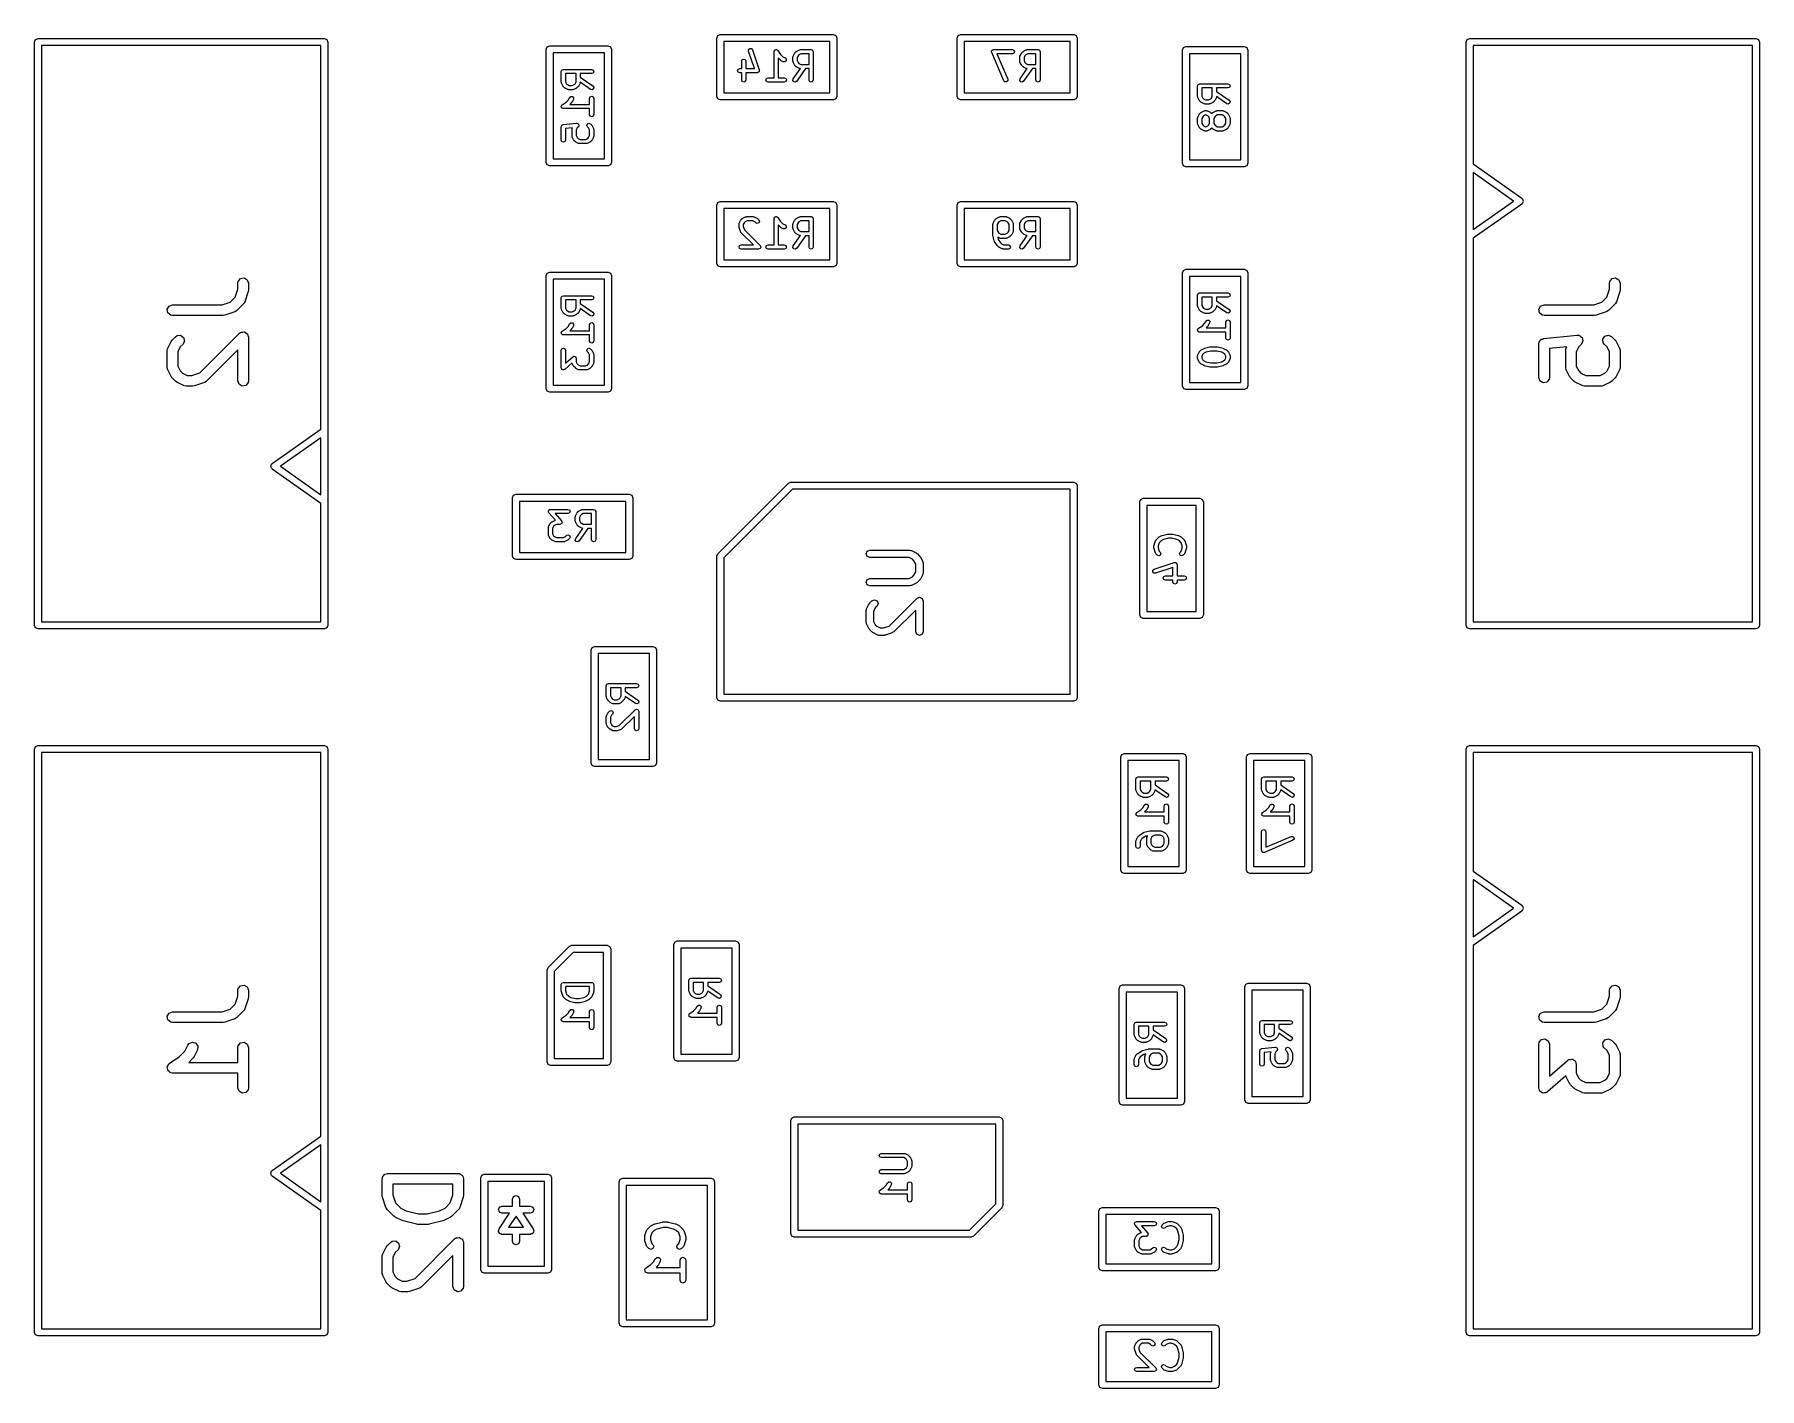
# Model space of a CAD drawing. Extents: x 0.012 to 0.972, y 0.062 to 0.816.
import ezdxf

# ---------------------------------------------------------------- set-up
doc = ezdxf.new("R2010")
doc.units = 0
doc.header["$MEASUREMENT"] = 0
doc.layers.add('BLACK', color=7, linetype='CONTINUOUS')

msp = doc.modelspace()

# ---------------------------------------------------------------- linework, layer by layer
at = {"layer": 'BLACK', "linetype": 'CONTINUOUS'}
for p, q in [((0.01181, 0.81201), (0.01239, 0.8134)), ((0.01181, 0.4872), (0.01181, 0.81201)), ((0.01239, 0.8134), (0.01378, 0.81398)), ((0.01378, 0.81398), (0.17323, 0.81398)), ((0.01575, 0.81004), (0.01575, 0.48917)), ((0.17126, 0.81004), (0.01575, 0.81004)), ((0.17126, 0.59649), (0.17126, 0.81004)), ((0.17323, 0.81398), (0.17462, 0.8134)), ((0.17462, 0.8134), (0.1752, 0.81201)), ((0.1752, 0.81201), (0.1752, 0.4872)), ((0.29675, 0.80798), (0.29733, 0.80937)), ((0.29675, 0.74498), (0.29675, 0.80798)), ((0.29733, 0.80937), (0.29872, 0.80995)), ((0.29872, 0.80995), (0.3312, 0.80995)), ((0.3312, 0.80995), (0.33259, 0.80937)), ((0.33259, 0.80937), (0.33317, 0.80798)), ((0.33317, 0.80798), (0.33317, 0.74498)), ((0.39173, 0.81424), (0.39231, 0.81563)), ((0.39173, 0.78176), (0.39173, 0.81424)), ((0.39231, 0.81563), (0.3937, 0.81621)), ((0.3937, 0.81621), (0.45669, 0.81621)), ((0.39567, 0.81227), (0.39567, 0.78373)), ((0.45472, 0.81227), (0.39567, 0.81227)), ((0.40945, 0.807), (0.40952, 0.8079)), ((0.41269, 0.79731), (0.40945, 0.807)), ((0.40952, 0.8079), (0.4102, 0.80849)), ((0.4102, 0.80849), (0.4111, 0.80843)), ((0.4111, 0.80843), (0.41169, 0.80775)), ((0.41169, 0.80775), (0.41544, 0.7965)), ((0.42366, 0.80686), (0.42385, 0.80714)), ((0.42385, 0.80714), (0.42399, 0.80746)), ((0.42399, 0.80746), (0.4241, 0.80751)), ((0.4241, 0.80751), (0.42417, 0.80761)), ((0.42417, 0.80761), (0.4245, 0.80767)), ((0.4245, 0.80767), (0.42482, 0.8078)), ((0.42482, 0.8078), (0.42493, 0.80776)), ((0.42493, 0.80776), (0.42505, 0.80778)), ((0.42505, 0.80778), (0.42534, 0.80759)), ((0.42534, 0.80759), (0.42566, 0.80746)), ((0.42566, 0.80746), (0.4257, 0.80735)), ((0.4257, 0.80735), (0.4258, 0.80728)), ((0.4258, 0.80728), (0.42724, 0.80513)), ((0.43617, 0.80678), (0.43629, 0.80693)), ((0.43629, 0.80693), (0.43779, 0.80768)), ((0.43779, 0.80768), (0.43807, 0.8077)), ((0.43807, 0.8077), (0.43832, 0.8078)), ((0.43832, 0.8078), (0.44432, 0.8078)), ((0.44432, 0.8078), (0.44516, 0.80746)), ((0.44516, 0.80746), (0.4455, 0.80662)), ((0.45472, 0.78373), (0.45472, 0.81227)), ((0.45669, 0.81621), (0.45809, 0.81563)), ((0.45809, 0.81563), (0.45866, 0.81424)), ((0.45866, 0.81424), (0.45866, 0.78176)), ((0.52559, 0.81424), (0.52617, 0.81563)), ((0.52559, 0.78176), (0.52559, 0.81424)), ((0.52617, 0.81563), (0.52756, 0.81621)), ((0.52756, 0.81621), (0.59055, 0.81621)), ((0.52953, 0.81227), (0.52953, 0.78373)), ((0.58858, 0.81227), (0.52953, 0.81227)), ((0.54483, 0.80706), (0.545, 0.80724)), ((0.54484, 0.80683), (0.54483, 0.80706)), ((0.545, 0.80724), (0.5451, 0.80746)), ((0.5451, 0.80746), (0.54531, 0.80755)), ((0.54531, 0.80755), (0.54547, 0.80771)), ((0.54547, 0.80771), (0.54571, 0.80771)), ((0.54571, 0.80771), (0.54593, 0.8078)), ((0.54593, 0.8078), (0.55643, 0.8078)), ((0.55643, 0.8078), (0.55727, 0.80746)), ((0.55727, 0.80746), (0.55761, 0.80662)), ((0.56252, 0.80678), (0.56265, 0.80693)), ((0.56265, 0.80693), (0.56415, 0.80768)), ((0.56415, 0.80768), (0.56442, 0.8077)), ((0.56442, 0.8077), (0.56468, 0.8078)), ((0.56468, 0.8078), (0.57068, 0.8078)), ((0.57068, 0.8078), (0.57151, 0.80746)), ((0.57151, 0.80746), (0.57186, 0.80662)), ((0.58858, 0.78373), (0.58858, 0.81227)), ((0.59055, 0.81621), (0.59194, 0.81563)), ((0.59194, 0.81563), (0.59252, 0.81424)), ((0.59252, 0.81424), (0.59252, 0.78176)), ((0.65108, 0.8075), (0.65166, 0.80889)), ((0.65108, 0.7445), (0.65108, 0.8075)), ((0.65166, 0.80889), (0.65305, 0.80946)), ((0.65305, 0.80946), (0.68553, 0.80946)), ((0.68553, 0.80946), (0.68692, 0.80889)), ((0.68692, 0.80889), (0.6875, 0.8075)), ((0.6875, 0.8075), (0.6875, 0.7445)), ((0.80905, 0.81201), (0.80963, 0.8134)), ((0.80905, 0.4872), (0.80905, 0.81201)), ((0.80963, 0.8134), (0.81102, 0.81398)), ((0.81102, 0.81398), (0.97047, 0.81398)), ((0.81299, 0.81004), (0.81299, 0.74413)), ((0.9685, 0.81004), (0.81299, 0.81004)), ((0.9685, 0.48917), (0.9685, 0.81004)), ((0.97047, 0.81398), (0.97186, 0.8134)), ((0.97186, 0.8134), (0.97244, 0.81201)), ((0.97244, 0.81201), (0.97244, 0.4872)), ((0.30069, 0.80601), (0.30069, 0.74695)), ((0.32923, 0.80601), (0.30069, 0.80601)), ((0.32923, 0.74695), (0.32923, 0.80601)), ((0.40564, 0.80137), (0.40599, 0.80221)), ((0.40564, 0.79731), (0.40564, 0.80137)), ((0.40599, 0.80221), (0.40682, 0.80256)), ((0.40682, 0.80256), (0.40766, 0.80221)), ((0.40766, 0.80221), (0.40801, 0.80137)), ((0.40801, 0.80137), (0.40801, 0.79731)), ((0.42364, 0.80662), (0.42369, 0.80674)), ((0.42364, 0.79206), (0.42364, 0.80662)), ((0.42369, 0.80674), (0.42366, 0.80686)), ((0.42699, 0.80204), (0.426, 0.80302)), ((0.426, 0.80302), (0.426, 0.79206)), ((0.42717, 0.80197), (0.42699, 0.80204)), ((0.42729, 0.80182), (0.42717, 0.80197)), ((0.42724, 0.80513), (0.42852, 0.80385)), ((0.42879, 0.80107), (0.42729, 0.80182)), ((0.42852, 0.80385), (0.42985, 0.80318)), ((0.42969, 0.801), (0.42879, 0.80107)), ((0.43038, 0.8016), (0.42969, 0.801)), ((0.42985, 0.80318), (0.43044, 0.8025)), ((0.43044, 0.8025), (0.43038, 0.8016)), ((0.43414, 0.80362), (0.43424, 0.80388)), ((0.43414, 0.80137), (0.43414, 0.80362)), ((0.43424, 0.80112), (0.43414, 0.80137)), ((0.43424, 0.80388), (0.43426, 0.80415)), ((0.43426, 0.80085), (0.43424, 0.80112)), ((0.43426, 0.80415), (0.43501, 0.80565)), ((0.43501, 0.79935), (0.43426, 0.80085)), ((0.43501, 0.80565), (0.43516, 0.80578)), ((0.43516, 0.79922), (0.43501, 0.79935)), ((0.43516, 0.80578), (0.43523, 0.80596)), ((0.43523, 0.79904), (0.43516, 0.79922)), ((0.43523, 0.80596), (0.43599, 0.80671)), ((0.43599, 0.79829), (0.43523, 0.79904)), ((0.43599, 0.80671), (0.43617, 0.80678)), ((0.43617, 0.79822), (0.43599, 0.79829)), ((0.43629, 0.79807), (0.43617, 0.79822)), ((0.43779, 0.79732), (0.43629, 0.79807)), ((0.43704, 0.80442), (0.4365, 0.80334)), ((0.4365, 0.80334), (0.4365, 0.80165)), ((0.4365, 0.80165), (0.43704, 0.80057)), ((0.43752, 0.8049), (0.43704, 0.80442)), ((0.43704, 0.80057), (0.43752, 0.8001)), ((0.4386, 0.80544), (0.43752, 0.8049)), ((0.43752, 0.8001), (0.4386, 0.79956)), ((0.44314, 0.80544), (0.4386, 0.80544)), ((0.4386, 0.79956), (0.44314, 0.79956)), ((0.44314, 0.79956), (0.44314, 0.80544)), ((0.4455, 0.80662), (0.4455, 0.79088)), ((0.54475, 0.80662), (0.54484, 0.80683)), ((0.54484, 0.8064), (0.54475, 0.80662)), ((0.54485, 0.80616), (0.54484, 0.8064)), ((0.55159, 0.79041), (0.54485, 0.80616)), ((0.55643, 0.80544), (0.54772, 0.80544)), ((0.54772, 0.80544), (0.55377, 0.79134)), ((0.55727, 0.80579), (0.55643, 0.80544)), ((0.55761, 0.80662), (0.55727, 0.80579)), ((0.5605, 0.80362), (0.5606, 0.80388)), ((0.5605, 0.80137), (0.5605, 0.80362)), ((0.5606, 0.80112), (0.5605, 0.80137)), ((0.5606, 0.80388), (0.56062, 0.80415)), ((0.56062, 0.80085), (0.5606, 0.80112)), ((0.56062, 0.80415), (0.56137, 0.80565)), ((0.56137, 0.79935), (0.56062, 0.80085)), ((0.56137, 0.80565), (0.56152, 0.80578)), ((0.56152, 0.79922), (0.56137, 0.79935)), ((0.56152, 0.80578), (0.56159, 0.80596)), ((0.56159, 0.79904), (0.56152, 0.79922)), ((0.56159, 0.80596), (0.56234, 0.80671)), ((0.56234, 0.79829), (0.56159, 0.79904)), ((0.56234, 0.80671), (0.56252, 0.80678)), ((0.56252, 0.79822), (0.56234, 0.79829)), ((0.56265, 0.79807), (0.56252, 0.79822)), ((0.56415, 0.79732), (0.56265, 0.79807)), ((0.5634, 0.80442), (0.56286, 0.80334)), ((0.56286, 0.80334), (0.56286, 0.80165)), ((0.56286, 0.80165), (0.5634, 0.80057)), ((0.56388, 0.8049), (0.5634, 0.80442)), ((0.5634, 0.80057), (0.56388, 0.8001)), ((0.56496, 0.80544), (0.56388, 0.8049)), ((0.56388, 0.8001), (0.56496, 0.79956)), ((0.5695, 0.80544), (0.56496, 0.80544)), ((0.56496, 0.79956), (0.5695, 0.79956)), ((0.5695, 0.79956), (0.5695, 0.80544)), ((0.57186, 0.80662), (0.57186, 0.79088)), ((0.65502, 0.80553), (0.65502, 0.74647)), ((0.68356, 0.80553), (0.65502, 0.80553)), ((0.68356, 0.74647), (0.68356, 0.80553)), ((0.30516, 0.7956), (0.3055, 0.79644)), ((0.30516, 0.7896), (0.30516, 0.7956)), ((0.30526, 0.78935), (0.30516, 0.7896)), ((0.30528, 0.78907), (0.30526, 0.78935)), ((0.30603, 0.78758), (0.30528, 0.78907)), ((0.3055, 0.79644), (0.30634, 0.79678)), ((0.30634, 0.79678), (0.32209, 0.79678)), ((0.30752, 0.79442), (0.30752, 0.78988)), ((0.3134, 0.79442), (0.30752, 0.79442)), ((0.30752, 0.78988), (0.30806, 0.7888)), ((0.30806, 0.7888), (0.30854, 0.78833)), ((0.30854, 0.78833), (0.30961, 0.78778)), ((0.30961, 0.78778), (0.31131, 0.78778)), ((0.31131, 0.78778), (0.31239, 0.78833)), ((0.31239, 0.78833), (0.31287, 0.7888)), ((0.31287, 0.7888), (0.3134, 0.78988)), ((0.3134, 0.78988), (0.3134, 0.79442)), ((0.31564, 0.78908), (0.31489, 0.78758)), ((0.31566, 0.78935), (0.31564, 0.78908)), ((0.31576, 0.78959), (0.31566, 0.78935)), ((0.32141, 0.78564), (0.31576, 0.78959)), ((0.32209, 0.79442), (0.31577, 0.79442)), ((0.31577, 0.79442), (0.31577, 0.79247)), ((0.31577, 0.79247), (0.32276, 0.78757)), ((0.32209, 0.79678), (0.32292, 0.79644)), ((0.32292, 0.79477), (0.32209, 0.79442)), ((0.32292, 0.79644), (0.32327, 0.7956)), ((0.32327, 0.7956), (0.32292, 0.79477)), ((0.40339, 0.79612), (0.40374, 0.79696)), ((0.40374, 0.79529), (0.40339, 0.79612)), ((0.40374, 0.79696), (0.40457, 0.79731)), ((0.40457, 0.79494), (0.40374, 0.79529)), ((0.40457, 0.79731), (0.40564, 0.79731)), ((0.40564, 0.79494), (0.40457, 0.79494)), ((0.40564, 0.79088), (0.40564, 0.79494)), ((0.40599, 0.79004), (0.40564, 0.79088)), ((0.40682, 0.7897), (0.40599, 0.79004)), ((0.40766, 0.79004), (0.40682, 0.7897)), ((0.40801, 0.79088), (0.40766, 0.79004)), ((0.40801, 0.79731), (0.41269, 0.79731)), ((0.41432, 0.79494), (0.40801, 0.79494)), ((0.40801, 0.79494), (0.40801, 0.79088)), ((0.4145, 0.79502), (0.41432, 0.79494)), ((0.4147, 0.795), (0.4145, 0.79502)), ((0.4149, 0.79519), (0.4147, 0.795)), ((0.41516, 0.79529), (0.4149, 0.79519)), ((0.41523, 0.79547), (0.41516, 0.79529)), ((0.41538, 0.7956), (0.41523, 0.79547)), ((0.4154, 0.79587), (0.41538, 0.7956)), ((0.4155, 0.79612), (0.4154, 0.79587)), ((0.41544, 0.7965), (0.41543, 0.79631)), ((0.41543, 0.79631), (0.4155, 0.79612)), ((0.41914, 0.79088), (0.41949, 0.79171)), ((0.41949, 0.79004), (0.41914, 0.79088)), ((0.41949, 0.79171), (0.42032, 0.79206)), ((0.42032, 0.7897), (0.41949, 0.79004)), ((0.42032, 0.79206), (0.42364, 0.79206)), ((0.42932, 0.7897), (0.42032, 0.7897)), ((0.426, 0.79206), (0.42932, 0.79206)), ((0.42932, 0.79206), (0.43016, 0.79171)), ((0.43016, 0.79004), (0.42932, 0.7897)), ((0.43016, 0.79171), (0.4305, 0.79088)), ((0.4305, 0.79088), (0.43016, 0.79004)), ((0.43416, 0.79067), (0.43435, 0.79155)), ((0.43464, 0.78991), (0.43416, 0.79067)), ((0.43435, 0.79155), (0.43831, 0.7972)), ((0.43553, 0.78971), (0.43464, 0.78991)), ((0.43629, 0.7902), (0.43553, 0.78971)), ((0.44118, 0.79719), (0.43629, 0.7902)), ((0.43807, 0.7973), (0.43779, 0.79732)), ((0.43831, 0.7972), (0.43807, 0.7973)), ((0.44314, 0.79719), (0.44118, 0.79719)), ((0.44314, 0.79088), (0.44314, 0.79719)), ((0.44348, 0.79004), (0.44314, 0.79088)), ((0.44432, 0.7897), (0.44348, 0.79004)), ((0.44516, 0.79004), (0.44432, 0.7897)), ((0.4455, 0.79088), (0.44516, 0.79004)), ((0.55224, 0.78978), (0.55159, 0.79041)), ((0.55315, 0.78979), (0.55224, 0.78978)), ((0.55378, 0.79044), (0.55315, 0.78979)), ((0.55377, 0.79134), (0.55378, 0.79044)), ((0.56052, 0.79067), (0.56071, 0.79155)), ((0.561, 0.78991), (0.56052, 0.79067)), ((0.56071, 0.79155), (0.56466, 0.7972)), ((0.56188, 0.78971), (0.561, 0.78991)), ((0.56265, 0.7902), (0.56188, 0.78971)), ((0.56754, 0.79719), (0.56265, 0.7902)), ((0.56442, 0.7973), (0.56415, 0.79732)), ((0.56466, 0.7972), (0.56442, 0.7973)), ((0.5695, 0.79719), (0.56754, 0.79719)), ((0.5695, 0.79088), (0.5695, 0.79719)), ((0.56984, 0.79004), (0.5695, 0.79088)), ((0.57068, 0.7897), (0.56984, 0.79004)), ((0.57151, 0.79004), (0.57068, 0.7897)), ((0.57186, 0.79088), (0.57151, 0.79004)), ((0.65949, 0.78762), (0.65983, 0.78846)), ((0.65983, 0.78846), (0.66067, 0.7888)), ((0.66067, 0.7888), (0.67641, 0.7888)), ((0.67641, 0.7888), (0.67725, 0.78846)), ((0.67725, 0.78846), (0.6776, 0.78762)), ((0.30568, 0.77709), (0.30783, 0.77852)), ((0.30618, 0.78745), (0.30603, 0.78758)), ((0.30625, 0.78727), (0.30618, 0.78745)), ((0.307, 0.78652), (0.30625, 0.78727)), ((0.30718, 0.78644), (0.307, 0.78652)), ((0.30731, 0.7863), (0.30718, 0.78644)), ((0.30881, 0.78555), (0.30731, 0.7863)), ((0.30783, 0.77852), (0.30912, 0.7798)), ((0.30908, 0.78553), (0.30881, 0.78555)), ((0.30934, 0.78542), (0.30908, 0.78553)), ((0.30912, 0.7798), (0.30978, 0.78113)), ((0.31159, 0.78542), (0.30934, 0.78542)), ((0.30978, 0.78113), (0.31046, 0.78173)), ((0.31092, 0.77827), (0.30994, 0.77729)), ((0.31046, 0.78173), (0.31136, 0.78166)), ((0.311, 0.77845), (0.31092, 0.77827)), ((0.31114, 0.77858), (0.311, 0.77845)), ((0.31189, 0.78008), (0.31114, 0.77858)), ((0.31136, 0.78166), (0.31196, 0.78098)), ((0.31184, 0.78553), (0.31159, 0.78542)), ((0.31211, 0.78555), (0.31184, 0.78553)), ((0.31196, 0.78098), (0.31189, 0.78008)), ((0.31361, 0.7863), (0.31211, 0.78555)), ((0.31374, 0.78644), (0.31361, 0.7863)), ((0.31392, 0.78652), (0.31374, 0.78644)), ((0.31467, 0.78727), (0.31392, 0.78652)), ((0.31474, 0.78745), (0.31467, 0.78727)), ((0.31489, 0.78758), (0.31474, 0.78745)), ((0.3209, 0.7806), (0.32125, 0.78144)), ((0.3209, 0.77729), (0.3209, 0.7806)), ((0.32125, 0.78144), (0.32209, 0.78179)), ((0.32229, 0.78544), (0.32141, 0.78564)), ((0.32209, 0.78179), (0.32292, 0.78144)), ((0.32305, 0.78593), (0.32229, 0.78544)), ((0.32276, 0.78757), (0.32325, 0.78681)), ((0.32292, 0.78144), (0.32327, 0.7806)), ((0.32325, 0.78681), (0.32305, 0.78593)), ((0.32327, 0.7806), (0.32327, 0.77161)), ((0.39231, 0.78037), (0.39173, 0.78176)), ((0.3937, 0.77979), (0.39231, 0.78037)), ((0.45669, 0.77979), (0.3937, 0.77979)), ((0.39567, 0.78373), (0.45472, 0.78373)), ((0.45809, 0.78037), (0.45669, 0.77979)), ((0.45866, 0.78176), (0.45809, 0.78037)), ((0.52617, 0.78037), (0.52559, 0.78176)), ((0.52756, 0.77979), (0.52617, 0.78037)), ((0.59055, 0.77979), (0.52756, 0.77979)), ((0.52953, 0.78373), (0.58858, 0.78373)), ((0.59194, 0.78037), (0.59055, 0.77979)), ((0.59252, 0.78176), (0.59194, 0.78037)), ((0.65949, 0.78162), (0.65949, 0.78762)), ((0.65959, 0.78137), (0.65949, 0.78162)), ((0.65961, 0.7811), (0.65959, 0.78137)), ((0.66036, 0.7796), (0.65961, 0.7811)), ((0.66051, 0.77947), (0.66036, 0.7796)), ((0.66058, 0.77929), (0.66051, 0.77947)), ((0.66133, 0.77854), (0.66058, 0.77929)), ((0.66151, 0.77846), (0.66133, 0.77854)), ((0.66164, 0.77832), (0.66151, 0.77846)), ((0.66314, 0.77757), (0.66164, 0.77832)), ((0.66185, 0.78644), (0.66185, 0.7819)), ((0.66773, 0.78644), (0.66185, 0.78644)), ((0.66185, 0.7819), (0.66239, 0.78082)), ((0.66239, 0.78082), (0.66287, 0.78034)), ((0.66287, 0.78034), (0.66395, 0.77981)), ((0.66395, 0.77981), (0.66564, 0.77981)), ((0.66564, 0.77981), (0.66672, 0.78034)), ((0.66795, 0.77832), (0.66644, 0.77757)), ((0.66672, 0.78034), (0.6672, 0.78082)), ((0.6672, 0.78082), (0.66773, 0.7819)), ((0.66773, 0.7819), (0.66773, 0.78644)), ((0.66807, 0.77846), (0.66795, 0.77832)), ((0.66825, 0.77854), (0.66807, 0.77846)), ((0.669, 0.77929), (0.66825, 0.77854)), ((0.66908, 0.77947), (0.669, 0.77929)), ((0.66922, 0.7796), (0.66908, 0.77947)), ((0.66997, 0.7811), (0.66922, 0.7796)), ((0.66999, 0.78137), (0.66997, 0.7811)), ((0.67009, 0.78161), (0.66999, 0.78137)), ((0.67574, 0.77766), (0.67009, 0.78161)), ((0.67641, 0.78644), (0.6701, 0.78644)), ((0.6701, 0.78644), (0.6701, 0.78449)), ((0.6701, 0.78449), (0.67709, 0.77959)), ((0.67725, 0.78679), (0.67641, 0.78644)), ((0.67709, 0.77959), (0.67758, 0.77883)), ((0.6776, 0.78762), (0.67725, 0.78679)), ((0.67758, 0.77883), (0.67738, 0.77795)), ((0.30516, 0.77611), (0.3052, 0.77622)), ((0.30529, 0.77579), (0.30516, 0.77611)), ((0.30518, 0.77634), (0.30537, 0.77662)), ((0.3052, 0.77622), (0.30518, 0.77634)), ((0.30535, 0.77545), (0.30529, 0.77579)), ((0.30545, 0.77538), (0.30535, 0.77545)), ((0.30537, 0.77662), (0.3055, 0.77694)), ((0.3055, 0.77527), (0.30545, 0.77538)), ((0.3055, 0.77694), (0.30561, 0.77699)), ((0.30582, 0.77514), (0.3055, 0.77527)), ((0.30561, 0.77699), (0.30568, 0.77709)), ((0.30611, 0.77495), (0.30582, 0.77514)), ((0.30622, 0.77497), (0.30611, 0.77495)), ((0.30634, 0.77492), (0.30622, 0.77497)), ((0.3209, 0.77492), (0.30634, 0.77492)), ((0.30994, 0.77729), (0.3209, 0.77729)), ((0.3209, 0.77161), (0.3209, 0.77492)), ((0.32125, 0.77077), (0.3209, 0.77161)), ((0.32209, 0.77043), (0.32125, 0.77077)), ((0.32292, 0.77077), (0.32209, 0.77043)), ((0.32327, 0.77161), (0.32292, 0.77077)), ((0.65949, 0.76963), (0.65959, 0.76988)), ((0.65949, 0.76663), (0.65949, 0.76963)), ((0.65959, 0.76988), (0.65961, 0.77015)), ((0.65961, 0.77015), (0.66036, 0.77165)), ((0.66036, 0.77165), (0.66051, 0.77178)), ((0.66051, 0.77178), (0.66058, 0.77196)), ((0.66058, 0.77196), (0.66133, 0.77271)), ((0.66133, 0.77271), (0.66151, 0.77279)), ((0.66151, 0.77279), (0.66164, 0.77293)), ((0.66164, 0.77293), (0.66314, 0.77368)), ((0.66239, 0.77043), (0.66185, 0.76935)), ((0.66185, 0.76935), (0.66185, 0.7669)), ((0.66287, 0.7709), (0.66239, 0.77043)), ((0.66395, 0.77144), (0.66287, 0.7709)), ((0.66341, 0.77755), (0.66314, 0.77757)), ((0.66314, 0.77368), (0.66341, 0.7737)), ((0.66367, 0.77744), (0.66341, 0.77755)), ((0.66341, 0.7737), (0.66367, 0.77381)), ((0.66592, 0.77744), (0.66367, 0.77744)), ((0.66367, 0.77381), (0.66442, 0.77381)), ((0.66414, 0.77144), (0.66395, 0.77144)), ((0.66522, 0.7709), (0.66414, 0.77144)), ((0.66442, 0.77381), (0.66467, 0.7737)), ((0.66467, 0.7737), (0.66495, 0.77368)), ((0.66495, 0.77368), (0.66644, 0.77293)), ((0.6657, 0.77043), (0.66522, 0.7709)), ((0.66624, 0.76935), (0.6657, 0.77043)), ((0.66617, 0.77755), (0.66592, 0.77744)), ((0.66644, 0.77757), (0.66617, 0.77755)), ((0.66624, 0.7669), (0.66624, 0.76935)), ((0.66644, 0.77293), (0.66657, 0.77279)), ((0.66657, 0.77279), (0.66675, 0.77271)), ((0.66675, 0.77271), (0.66742, 0.77205)), ((0.66742, 0.77205), (0.66808, 0.77271)), ((0.66808, 0.77271), (0.66826, 0.77279)), ((0.66826, 0.77279), (0.66839, 0.77293)), ((0.66839, 0.77293), (0.66989, 0.77368)), ((0.66914, 0.77043), (0.6686, 0.76935)), ((0.6686, 0.76935), (0.6686, 0.7669)), ((0.66962, 0.7709), (0.66914, 0.77043)), ((0.6707, 0.77144), (0.66962, 0.7709)), ((0.66989, 0.77368), (0.67016, 0.7737)), ((0.67016, 0.7737), (0.67042, 0.77381)), ((0.67042, 0.77381), (0.67342, 0.77381)), ((0.67314, 0.77144), (0.6707, 0.77144)), ((0.67422, 0.7709), (0.67314, 0.77144)), ((0.67342, 0.77381), (0.67367, 0.7737)), ((0.67367, 0.7737), (0.67394, 0.77368)), ((0.67394, 0.77368), (0.67544, 0.77293)), ((0.6747, 0.77043), (0.67422, 0.7709)), ((0.67523, 0.76935), (0.6747, 0.77043)), ((0.67523, 0.7669), (0.67523, 0.76935)), ((0.67544, 0.77293), (0.67557, 0.77279)), ((0.67557, 0.77279), (0.67575, 0.77271)), ((0.67662, 0.77746), (0.67574, 0.77766)), ((0.67575, 0.77271), (0.6765, 0.77196)), ((0.6765, 0.77196), (0.67658, 0.77178)), ((0.67658, 0.77178), (0.67672, 0.77165)), ((0.67738, 0.77795), (0.67662, 0.77746)), ((0.67672, 0.77165), (0.67747, 0.77015)), ((0.67747, 0.77015), (0.67749, 0.76988)), ((0.67749, 0.76988), (0.6776, 0.76963)), ((0.6776, 0.76963), (0.6776, 0.76663)), ((0.30516, 0.76486), (0.30531, 0.76522)), ((0.30516, 0.75736), (0.30516, 0.76486)), ((0.30531, 0.76522), (0.30542, 0.7656)), ((0.30542, 0.7656), (0.30548, 0.76563)), ((0.30548, 0.76563), (0.3055, 0.76569)), ((0.3055, 0.76569), (0.30587, 0.76584)), ((0.30587, 0.76584), (0.30622, 0.76603)), ((0.30622, 0.76603), (0.31372, 0.76678)), ((0.31143, 0.76418), (0.30752, 0.76379)), ((0.30752, 0.76379), (0.30752, 0.75736)), ((0.31116, 0.76336), (0.31126, 0.76361)), ((0.31116, 0.75961), (0.31116, 0.76336)), ((0.31126, 0.75935), (0.31116, 0.75961)), ((0.31126, 0.76361), (0.31128, 0.76389)), ((0.31128, 0.75908), (0.31126, 0.75935)), ((0.31128, 0.76389), (0.31143, 0.76418)), ((0.31203, 0.75758), (0.31128, 0.75908)), ((0.31406, 0.76416), (0.31352, 0.76308)), ((0.31352, 0.76308), (0.31352, 0.75989)), ((0.31352, 0.75989), (0.31406, 0.75881)), ((0.31372, 0.76678), (0.31378, 0.76676)), ((0.31378, 0.76676), (0.31384, 0.76679)), ((0.31384, 0.76679), (0.3142, 0.76664)), ((0.31467, 0.76477), (0.31406, 0.76416)), ((0.3142, 0.76664), (0.31458, 0.76652)), ((0.31458, 0.76652), (0.31461, 0.76647)), ((0.31461, 0.76647), (0.31467, 0.76644)), ((0.31467, 0.76644), (0.31482, 0.76607)), ((0.3147, 0.76483), (0.31467, 0.76477)), ((0.31475, 0.76486), (0.3147, 0.76483)), ((0.31487, 0.76524), (0.31475, 0.76486)), ((0.31482, 0.76607), (0.31501, 0.76572)), ((0.31502, 0.76561), (0.31487, 0.76524)), ((0.31501, 0.76572), (0.31499, 0.76566)), ((0.31499, 0.76566), (0.31502, 0.76561)), ((0.3194, 0.76561), (0.31975, 0.76644)), ((0.31975, 0.76477), (0.3194, 0.76561)), ((0.31975, 0.76644), (0.32059, 0.76679)), ((0.32036, 0.76416), (0.31975, 0.76477)), ((0.3209, 0.76308), (0.32036, 0.76416)), ((0.32036, 0.75881), (0.3209, 0.75989)), ((0.32059, 0.76679), (0.32142, 0.76644)), ((0.3209, 0.75989), (0.3209, 0.76308)), ((0.32142, 0.76644), (0.32217, 0.76569)), ((0.32217, 0.76569), (0.32224, 0.76551)), ((0.32224, 0.76551), (0.32239, 0.76538)), ((0.32239, 0.76538), (0.32314, 0.76389)), ((0.32314, 0.75908), (0.32239, 0.75758)), ((0.32314, 0.76389), (0.32316, 0.76361)), ((0.32316, 0.75935), (0.32314, 0.75908)), ((0.32316, 0.76361), (0.32327, 0.76336)), ((0.32327, 0.75961), (0.32316, 0.75935)), ((0.32327, 0.76336), (0.32327, 0.75961)), ((0.65959, 0.76637), (0.65949, 0.76663)), ((0.65961, 0.7661), (0.65959, 0.76637)), ((0.66036, 0.7646), (0.65961, 0.7661)), ((0.66051, 0.76447), (0.66036, 0.7646)), ((0.66058, 0.76429), (0.66051, 0.76447)), ((0.66133, 0.76354), (0.66058, 0.76429)), ((0.66151, 0.76347), (0.66133, 0.76354)), ((0.66164, 0.76332), (0.66151, 0.76347)), ((0.66314, 0.76257), (0.66164, 0.76332)), ((0.66185, 0.7669), (0.66239, 0.76583)), ((0.66239, 0.76583), (0.66287, 0.76535)), ((0.66287, 0.76535), (0.66395, 0.76481)), ((0.66341, 0.76255), (0.66314, 0.76257)), ((0.66367, 0.76245), (0.66341, 0.76255)), ((0.66442, 0.76245), (0.66367, 0.76245)), ((0.66395, 0.76481), (0.66414, 0.76481)), ((0.66414, 0.76481), (0.66522, 0.76535)), ((0.66467, 0.76255), (0.66442, 0.76245)), ((0.66495, 0.76257), (0.66467, 0.76255)), ((0.66644, 0.76332), (0.66495, 0.76257)), ((0.66522, 0.76535), (0.6657, 0.76583)), ((0.6657, 0.76583), (0.66624, 0.7669)), ((0.66657, 0.76347), (0.66644, 0.76332)), ((0.66675, 0.76354), (0.66657, 0.76347)), ((0.66742, 0.76421), (0.66675, 0.76354)), ((0.66808, 0.76354), (0.66742, 0.76421)), ((0.66826, 0.76347), (0.66808, 0.76354)), ((0.66839, 0.76332), (0.66826, 0.76347)), ((0.66989, 0.76257), (0.66839, 0.76332)), ((0.6686, 0.7669), (0.66914, 0.76583)), ((0.66914, 0.76583), (0.66962, 0.76535)), ((0.66962, 0.76535), (0.6707, 0.76481)), ((0.67016, 0.76255), (0.66989, 0.76257)), ((0.67042, 0.76245), (0.67016, 0.76255)), ((0.67342, 0.76245), (0.67042, 0.76245)), ((0.6707, 0.76481), (0.67314, 0.76481)), ((0.67314, 0.76481), (0.67422, 0.76535)), ((0.67367, 0.76255), (0.67342, 0.76245)), ((0.67394, 0.76257), (0.67367, 0.76255)), ((0.67544, 0.76332), (0.67394, 0.76257)), ((0.67422, 0.76535), (0.6747, 0.76583)), ((0.6747, 0.76583), (0.67523, 0.7669)), ((0.67557, 0.76347), (0.67544, 0.76332)), ((0.67575, 0.76354), (0.67557, 0.76347)), ((0.6765, 0.76429), (0.67575, 0.76354)), ((0.67658, 0.76447), (0.6765, 0.76429)), ((0.67672, 0.7646), (0.67658, 0.76447)), ((0.67747, 0.7661), (0.67672, 0.7646)), ((0.67749, 0.76637), (0.67747, 0.7661)), ((0.6776, 0.76663), (0.67749, 0.76637)), ((0.3055, 0.75652), (0.30516, 0.75736)), ((0.30634, 0.75618), (0.3055, 0.75652)), ((0.30717, 0.75652), (0.30634, 0.75618)), ((0.30752, 0.75736), (0.30717, 0.75652)), ((0.31218, 0.75745), (0.31203, 0.75758)), ((0.31225, 0.75727), (0.31218, 0.75745)), ((0.313, 0.75652), (0.31225, 0.75727)), ((0.31318, 0.75645), (0.313, 0.75652)), ((0.31331, 0.7563), (0.31318, 0.75645)), ((0.31481, 0.75555), (0.31331, 0.7563)), ((0.31406, 0.75881), (0.31454, 0.75833)), ((0.31454, 0.75833), (0.31561, 0.75779)), ((0.31508, 0.75553), (0.31481, 0.75555)), ((0.31534, 0.75543), (0.31508, 0.75553)), ((0.31909, 0.75543), (0.31534, 0.75543)), ((0.31561, 0.75779), (0.31881, 0.75779)), ((0.31881, 0.75779), (0.31988, 0.75833)), ((0.31934, 0.75553), (0.31909, 0.75543)), ((0.31961, 0.75555), (0.31934, 0.75553)), ((0.32111, 0.7563), (0.31961, 0.75555)), ((0.31988, 0.75833), (0.32036, 0.75881)), ((0.32124, 0.75645), (0.32111, 0.7563)), ((0.32142, 0.75652), (0.32124, 0.75645)), ((0.32217, 0.75727), (0.32142, 0.75652)), ((0.32224, 0.75745), (0.32217, 0.75727)), ((0.32239, 0.75758), (0.32224, 0.75745)), ((0.29733, 0.74359), (0.29675, 0.74498)), ((0.29872, 0.74302), (0.29733, 0.74359)), ((0.3312, 0.74302), (0.29872, 0.74302)), ((0.30069, 0.74695), (0.32923, 0.74695)), ((0.33259, 0.74359), (0.3312, 0.74302)), ((0.33317, 0.74498), (0.33259, 0.74359)), ((0.65166, 0.74311), (0.65108, 0.7445)), ((0.65305, 0.74253), (0.65166, 0.74311)), ((0.68553, 0.74253), (0.65305, 0.74253)), ((0.65502, 0.74647), (0.68356, 0.74647)), ((0.68692, 0.74311), (0.68553, 0.74253)), ((0.6875, 0.7445), (0.68692, 0.74311)), ((0.81299, 0.74413), (0.84, 0.72503)), ((0.83545, 0.72342), (0.81299, 0.73931)), ((0.81299, 0.73931), (0.81299, 0.70754)), ((0.39173, 0.72124), (0.39231, 0.72263)), ((0.39173, 0.68876), (0.39173, 0.72124)), ((0.39231, 0.72263), (0.3937, 0.72321)), ((0.3937, 0.72321), (0.45669, 0.72321)), ((0.45669, 0.72321), (0.45809, 0.72263)), ((0.45809, 0.72263), (0.45866, 0.72124)), ((0.45866, 0.72124), (0.45866, 0.68876)), ((0.52559, 0.72124), (0.52617, 0.72263)), ((0.52559, 0.68876), (0.52559, 0.72124)), ((0.52617, 0.72263), (0.52756, 0.72321)), ((0.52756, 0.72321), (0.59055, 0.72321)), ((0.59055, 0.72321), (0.59194, 0.72263)), ((0.59194, 0.72263), (0.59252, 0.72124)), ((0.59252, 0.72124), (0.59252, 0.68876)), ((0.81299, 0.70754), (0.83545, 0.72342)), ((0.84, 0.72182), (0.81299, 0.70272)), ((0.84, 0.72503), (0.84018, 0.72474)), ((0.84018, 0.72211), (0.84, 0.72182)), ((0.84018, 0.72474), (0.84047, 0.72456)), ((0.84047, 0.72229), (0.84018, 0.72211)), ((0.84047, 0.72456), (0.84057, 0.72413)), ((0.84057, 0.72272), (0.84047, 0.72229)), ((0.84057, 0.72413), (0.8408, 0.72376)), ((0.8408, 0.72309), (0.84057, 0.72272)), ((0.8408, 0.72376), (0.84073, 0.72342)), ((0.84073, 0.72342), (0.8408, 0.72309)), ((0.39567, 0.71927), (0.39567, 0.69073)), ((0.45472, 0.71927), (0.39567, 0.71927)), ((0.40414, 0.71062), (0.40425, 0.71088)), ((0.40425, 0.71088), (0.40427, 0.71115)), ((0.40427, 0.71115), (0.40502, 0.71265)), ((0.40502, 0.71265), (0.40516, 0.71278)), ((0.40516, 0.71278), (0.40524, 0.71296)), ((0.40524, 0.71296), (0.40599, 0.71371)), ((0.40599, 0.71371), (0.40617, 0.71378)), ((0.40617, 0.71378), (0.4063, 0.71393)), ((0.4063, 0.71393), (0.4078, 0.71468)), ((0.40704, 0.71142), (0.40651, 0.71035)), ((0.40752, 0.7119), (0.40704, 0.71142)), ((0.4086, 0.71244), (0.40752, 0.7119)), ((0.4078, 0.71468), (0.40807, 0.7147)), ((0.40807, 0.7147), (0.40832, 0.71481)), ((0.40832, 0.71481), (0.41207, 0.71481)), ((0.4118, 0.71244), (0.4086, 0.71244)), ((0.41287, 0.7119), (0.4118, 0.71244)), ((0.41207, 0.71481), (0.41233, 0.7147)), ((0.41233, 0.7147), (0.4126, 0.71468)), ((0.4126, 0.71468), (0.4141, 0.71393)), ((0.41349, 0.71129), (0.41287, 0.7119)), ((0.41432, 0.71094), (0.41349, 0.71129)), ((0.4141, 0.71393), (0.41423, 0.71378)), ((0.41423, 0.71378), (0.41441, 0.71371)), ((0.41516, 0.71129), (0.41432, 0.71094)), ((0.41441, 0.71371), (0.41516, 0.71296)), ((0.41516, 0.71296), (0.4155, 0.71212)), ((0.4155, 0.71212), (0.41516, 0.71129)), ((0.42364, 0.71362), (0.42369, 0.71374)), ((0.42364, 0.69906), (0.42364, 0.71362)), ((0.42366, 0.71386), (0.42385, 0.71414)), ((0.42369, 0.71374), (0.42366, 0.71386)), ((0.42385, 0.71414), (0.42399, 0.71446)), ((0.42399, 0.71446), (0.4241, 0.71451)), ((0.4241, 0.71451), (0.42417, 0.71461)), ((0.42417, 0.71461), (0.4245, 0.71467)), ((0.4245, 0.71467), (0.42482, 0.71481)), ((0.42482, 0.71481), (0.42493, 0.71476)), ((0.42493, 0.71476), (0.42505, 0.71478)), ((0.42505, 0.71478), (0.42534, 0.71459)), ((0.42534, 0.71459), (0.42566, 0.71446)), ((0.42566, 0.71446), (0.4257, 0.71435)), ((0.4257, 0.71435), (0.4258, 0.71428)), ((0.4258, 0.71428), (0.42724, 0.71213)), ((0.42724, 0.71213), (0.42852, 0.71084)), ((0.43414, 0.71062), (0.43424, 0.71088)), ((0.43424, 0.71088), (0.43426, 0.71115)), ((0.43426, 0.71115), (0.43501, 0.71265)), ((0.43501, 0.71265), (0.43516, 0.71278)), ((0.43516, 0.71278), (0.43523, 0.71296)), ((0.43523, 0.71296), (0.43599, 0.71371)), ((0.43599, 0.71371), (0.43617, 0.71378)), ((0.43617, 0.71378), (0.43629, 0.71393)), ((0.43629, 0.71393), (0.43779, 0.71468)), ((0.43704, 0.71142), (0.4365, 0.71035)), ((0.43752, 0.7119), (0.43704, 0.71142)), ((0.4386, 0.71244), (0.43752, 0.7119)), ((0.43779, 0.71468), (0.43807, 0.7147)), ((0.43807, 0.7147), (0.43832, 0.71481)), ((0.43832, 0.71481), (0.44432, 0.71481)), ((0.44314, 0.71244), (0.4386, 0.71244)), ((0.44314, 0.70656), (0.44314, 0.71244)), ((0.44432, 0.71481), (0.44516, 0.71446)), ((0.44516, 0.71446), (0.4455, 0.71362)), ((0.4455, 0.71362), (0.4455, 0.69788)), ((0.45472, 0.69073), (0.45472, 0.71927)), ((0.52953, 0.71927), (0.52953, 0.69073)), ((0.58858, 0.71927), (0.52953, 0.71927)), ((0.5455, 0.71062), (0.54561, 0.71088)), ((0.54561, 0.71088), (0.54563, 0.71115)), ((0.54563, 0.71115), (0.54638, 0.71265)), ((0.54638, 0.71265), (0.54652, 0.71278)), ((0.54652, 0.71278), (0.5466, 0.71296)), ((0.5466, 0.71296), (0.54735, 0.71371)), ((0.54735, 0.71371), (0.54753, 0.71378)), ((0.54753, 0.71378), (0.54765, 0.71393)), ((0.54765, 0.71393), (0.54915, 0.71468)), ((0.5484, 0.71142), (0.54786, 0.71035)), ((0.54888, 0.7119), (0.5484, 0.71142)), ((0.54996, 0.71244), (0.54888, 0.7119)), ((0.54915, 0.71468), (0.54943, 0.7147)), ((0.54943, 0.7147), (0.54968, 0.71481)), ((0.54968, 0.71481), (0.55268, 0.71481)), ((0.5524, 0.71244), (0.54996, 0.71244)), ((0.55348, 0.7119), (0.5524, 0.71244)), ((0.55268, 0.71481), (0.55293, 0.7147)), ((0.55293, 0.7147), (0.55321, 0.71468)), ((0.55321, 0.71468), (0.55471, 0.71393)), ((0.55396, 0.71142), (0.55348, 0.7119)), ((0.5545, 0.71035), (0.55396, 0.71142)), ((0.55471, 0.71393), (0.55484, 0.71378)), ((0.55484, 0.71378), (0.55502, 0.71371)), ((0.55502, 0.71371), (0.55577, 0.71296)), ((0.55577, 0.71296), (0.55584, 0.71278)), ((0.55584, 0.71278), (0.55599, 0.71265)), ((0.55599, 0.71265), (0.55674, 0.71115)), ((0.55674, 0.71115), (0.55676, 0.71088)), ((0.55676, 0.71088), (0.55686, 0.71062)), ((0.5605, 0.71062), (0.5606, 0.71088)), ((0.5606, 0.71088), (0.56062, 0.71115)), ((0.56062, 0.71115), (0.56137, 0.71265)), ((0.56137, 0.71265), (0.56152, 0.71278)), ((0.56152, 0.71278), (0.56159, 0.71296)), ((0.56159, 0.71296), (0.56234, 0.71371)), ((0.56234, 0.71371), (0.56252, 0.71378)), ((0.56252, 0.71378), (0.56265, 0.71393)), ((0.56265, 0.71393), (0.56415, 0.71468)), ((0.5634, 0.71142), (0.56286, 0.71035)), ((0.56388, 0.7119), (0.5634, 0.71142)), ((0.56496, 0.71244), (0.56388, 0.7119)), ((0.56415, 0.71468), (0.56442, 0.7147)), ((0.56442, 0.7147), (0.56468, 0.71481)), ((0.56468, 0.71481), (0.57068, 0.71481)), ((0.5695, 0.71244), (0.56496, 0.71244)), ((0.5695, 0.70656), (0.5695, 0.71244)), ((0.57068, 0.71481), (0.57151, 0.71446)), ((0.57151, 0.71446), (0.57186, 0.71362)), ((0.57186, 0.71362), (0.57186, 0.69788)), ((0.58858, 0.69073), (0.58858, 0.71927)), ((0.40414, 0.70912), (0.40414, 0.71062)), ((0.40422, 0.70895), (0.40414, 0.70912)), ((0.4042, 0.70875), (0.40422, 0.70895)), ((0.40495, 0.7065), (0.4042, 0.70875)), ((0.40513, 0.70629), (0.40495, 0.7065)), ((0.40524, 0.70604), (0.40513, 0.70629)), ((0.41222, 0.69906), (0.40524, 0.70604)), ((0.40651, 0.71035), (0.40651, 0.70932)), ((0.40651, 0.70932), (0.40711, 0.70751)), ((0.40711, 0.70751), (0.41591, 0.69871)), ((0.42699, 0.70904), (0.426, 0.71002)), ((0.426, 0.71002), (0.426, 0.69906)), ((0.42717, 0.70896), (0.42699, 0.70904)), ((0.42729, 0.70882), (0.42717, 0.70896)), ((0.42879, 0.70807), (0.42729, 0.70882)), ((0.42852, 0.71084), (0.42985, 0.71018)), ((0.42969, 0.708), (0.42879, 0.70807)), ((0.43038, 0.7086), (0.42969, 0.708)), ((0.42985, 0.71018), (0.43044, 0.7095)), ((0.43044, 0.7095), (0.43038, 0.7086)), ((0.43414, 0.70837), (0.43414, 0.71062)), ((0.43424, 0.70812), (0.43414, 0.70837)), ((0.43426, 0.70785), (0.43424, 0.70812)), ((0.43501, 0.70635), (0.43426, 0.70785)), ((0.43435, 0.69855), (0.43831, 0.7042)), ((0.43516, 0.70622), (0.43501, 0.70635)), ((0.43523, 0.70604), (0.43516, 0.70622)), ((0.43599, 0.70529), (0.43523, 0.70604)), ((0.43617, 0.70522), (0.43599, 0.70529)), ((0.43629, 0.70507), (0.43617, 0.70522)), ((0.43779, 0.70432), (0.43629, 0.70507)), ((0.44118, 0.70419), (0.43629, 0.6972)), ((0.4365, 0.71035), (0.4365, 0.70865)), ((0.4365, 0.70865), (0.43704, 0.70757)), ((0.43704, 0.70757), (0.43752, 0.7071)), ((0.43752, 0.7071), (0.4386, 0.70656)), ((0.43807, 0.7043), (0.43779, 0.70432)), ((0.43831, 0.7042), (0.43807, 0.7043)), ((0.4386, 0.70656), (0.44314, 0.70656)), ((0.44314, 0.70419), (0.44118, 0.70419)), ((0.44314, 0.69788), (0.44314, 0.70419)), ((0.5455, 0.70462), (0.5455, 0.71062)), ((0.54556, 0.70449), (0.5455, 0.70462)), ((0.54554, 0.70434), (0.54556, 0.70449)), ((0.54629, 0.70134), (0.54554, 0.70434)), ((0.54641, 0.70117), (0.54629, 0.70134)), ((0.54786, 0.71035), (0.54786, 0.70715)), ((0.54786, 0.70715), (0.5484, 0.70608)), ((0.54915, 0.70282), (0.54824, 0.70328)), ((0.54824, 0.70328), (0.54853, 0.70211)), ((0.5484, 0.70608), (0.54888, 0.7056)), ((0.54853, 0.70211), (0.54985, 0.70013)), ((0.54888, 0.7056), (0.54996, 0.70506)), ((0.54943, 0.7028), (0.54915, 0.70282)), ((0.54968, 0.70269), (0.54943, 0.7028)), ((0.55268, 0.70269), (0.54968, 0.70269)), ((0.54996, 0.70506), (0.5524, 0.70506)), ((0.5524, 0.70506), (0.55348, 0.7056)), ((0.55293, 0.7028), (0.55268, 0.70269)), ((0.55321, 0.70282), (0.55293, 0.7028)), ((0.55471, 0.70357), (0.55321, 0.70282)), ((0.55348, 0.7056), (0.55396, 0.70608)), ((0.55396, 0.70608), (0.5545, 0.70715)), ((0.5545, 0.70715), (0.5545, 0.71035)), ((0.55484, 0.70372), (0.55471, 0.70357)), ((0.55502, 0.70379), (0.55484, 0.70372)), ((0.55577, 0.70454), (0.55502, 0.70379)), ((0.55584, 0.70472), (0.55577, 0.70454)), ((0.55599, 0.70485), (0.55584, 0.70472)), ((0.55674, 0.70635), (0.55599, 0.70485)), ((0.55676, 0.70662), (0.55674, 0.70635)), ((0.55686, 0.70688), (0.55676, 0.70662)), ((0.55686, 0.71062), (0.55686, 0.70688)), ((0.5605, 0.70837), (0.5605, 0.71062)), ((0.5606, 0.70812), (0.5605, 0.70837)), ((0.56062, 0.70785), (0.5606, 0.70812)), ((0.56137, 0.70635), (0.56062, 0.70785)), ((0.56071, 0.69855), (0.56466, 0.7042)), ((0.56152, 0.70622), (0.56137, 0.70635)), ((0.56159, 0.70604), (0.56152, 0.70622)), ((0.56234, 0.70529), (0.56159, 0.70604)), ((0.56252, 0.70522), (0.56234, 0.70529)), ((0.56265, 0.70507), (0.56252, 0.70522)), ((0.56415, 0.70432), (0.56265, 0.70507)), ((0.56754, 0.70419), (0.56265, 0.6972)), ((0.56286, 0.71035), (0.56286, 0.70865)), ((0.56286, 0.70865), (0.5634, 0.70757)), ((0.5634, 0.70757), (0.56388, 0.7071)), ((0.56388, 0.7071), (0.56496, 0.70656)), ((0.56442, 0.7043), (0.56415, 0.70432)), ((0.56466, 0.7042), (0.56442, 0.7043)), ((0.56496, 0.70656), (0.5695, 0.70656)), ((0.5695, 0.70419), (0.56754, 0.70419)), ((0.5695, 0.69788), (0.5695, 0.70419)), ((0.81299, 0.70272), (0.81299, 0.48917)), ((0.40414, 0.69788), (0.40449, 0.69871)), ((0.40449, 0.69704), (0.40414, 0.69788)), ((0.40449, 0.69871), (0.40532, 0.69906)), ((0.40532, 0.69669), (0.40449, 0.69704)), ((0.40532, 0.69906), (0.41222, 0.69906)), ((0.41507, 0.69669), (0.40532, 0.69669)), ((0.41591, 0.69704), (0.41507, 0.69669)), ((0.41591, 0.69871), (0.41625, 0.69788)), ((0.41625, 0.69788), (0.41591, 0.69704)), ((0.41914, 0.69788), (0.41949, 0.69871)), ((0.41949, 0.69704), (0.41914, 0.69788)), ((0.41949, 0.69871), (0.42032, 0.69906)), ((0.42032, 0.69669), (0.41949, 0.69704)), ((0.42032, 0.69906), (0.42364, 0.69906)), ((0.42932, 0.69669), (0.42032, 0.69669)), ((0.426, 0.69906), (0.42932, 0.69906)), ((0.42932, 0.69906), (0.43016, 0.69871)), ((0.43016, 0.69704), (0.42932, 0.69669)), ((0.43016, 0.69871), (0.4305, 0.69788)), ((0.4305, 0.69788), (0.43016, 0.69704)), ((0.43416, 0.69767), (0.43435, 0.69855)), ((0.43464, 0.69691), (0.43416, 0.69767)), ((0.43553, 0.69671), (0.43464, 0.69691)), ((0.43629, 0.6972), (0.43553, 0.69671)), ((0.44348, 0.69704), (0.44314, 0.69788)), ((0.44432, 0.69669), (0.44348, 0.69704)), ((0.44516, 0.69704), (0.44432, 0.69669)), ((0.4455, 0.69788), (0.44516, 0.69704)), ((0.54645, 0.70097), (0.54641, 0.70117)), ((0.54795, 0.69872), (0.54645, 0.70097)), ((0.54805, 0.69865), (0.54795, 0.69872)), ((0.5481, 0.69854), (0.54805, 0.69865)), ((0.54885, 0.69779), (0.5481, 0.69854)), ((0.54903, 0.69772), (0.54885, 0.69779)), ((0.54915, 0.69757), (0.54903, 0.69772)), ((0.55065, 0.69682), (0.54915, 0.69757)), ((0.54985, 0.70013), (0.55038, 0.6996)), ((0.55038, 0.6996), (0.55146, 0.69906)), ((0.55093, 0.6968), (0.55065, 0.69682)), ((0.55118, 0.69669), (0.55093, 0.6968)), ((0.55418, 0.69669), (0.55118, 0.69669)), ((0.55146, 0.69906), (0.55418, 0.69906)), ((0.55418, 0.69906), (0.55502, 0.69871)), ((0.55502, 0.69704), (0.55418, 0.69669)), ((0.55502, 0.69871), (0.55536, 0.69788)), ((0.55536, 0.69788), (0.55502, 0.69704)), ((0.56052, 0.69767), (0.56071, 0.69855)), ((0.561, 0.69691), (0.56052, 0.69767)), ((0.56188, 0.69671), (0.561, 0.69691)), ((0.56265, 0.6972), (0.56188, 0.69671)), ((0.56984, 0.69704), (0.5695, 0.69788)), ((0.57068, 0.69669), (0.56984, 0.69704)), ((0.57151, 0.69704), (0.57068, 0.69669)), ((0.57186, 0.69788), (0.57151, 0.69704)), ((0.29675, 0.68198), (0.29733, 0.68337)), ((0.29733, 0.68337), (0.29872, 0.68395)), ((0.29872, 0.68395), (0.3312, 0.68395)), ((0.3312, 0.68395), (0.33259, 0.68337)), ((0.33259, 0.68337), (0.33317, 0.68198)), ((0.39231, 0.68737), (0.39173, 0.68876)), ((0.3937, 0.68679), (0.39231, 0.68737)), ((0.45669, 0.68679), (0.3937, 0.68679)), ((0.39567, 0.69073), (0.45472, 0.69073)), ((0.45809, 0.68737), (0.45669, 0.68679)), ((0.45866, 0.68876), (0.45809, 0.68737)), ((0.52617, 0.68737), (0.52559, 0.68876)), ((0.52756, 0.68679), (0.52617, 0.68737)), ((0.59055, 0.68679), (0.52756, 0.68679)), ((0.52953, 0.69073), (0.58858, 0.69073)), ((0.59194, 0.68737), (0.59055, 0.68679)), ((0.59252, 0.68876), (0.59194, 0.68737)), ((0.65108, 0.6835), (0.65166, 0.68489)), ((0.65108, 0.6205), (0.65108, 0.6835)), ((0.65166, 0.68489), (0.65305, 0.68546)), ((0.65305, 0.68546), (0.68553, 0.68546)), ((0.68553, 0.68546), (0.68692, 0.68489)), ((0.68692, 0.68489), (0.6875, 0.6835)), ((0.6875, 0.6835), (0.6875, 0.6205)), ((0.12359, 0.66995), (0.12509, 0.67446)), ((0.12509, 0.67773), (0.12527, 0.67874)), ((0.12509, 0.67446), (0.12509, 0.67773)), ((0.12527, 0.67874), (0.12657, 0.68029)), ((0.12657, 0.68029), (0.12856, 0.68064)), ((0.12856, 0.68064), (0.13031, 0.67963)), ((0.13085, 0.67304), (0.12897, 0.66742)), ((0.13031, 0.67963), (0.131, 0.67773)), ((0.131, 0.67398), (0.13085, 0.67311)), ((0.13085, 0.67311), (0.13085, 0.67304)), ((0.131, 0.67773), (0.131, 0.67398)), ((0.29675, 0.61898), (0.29675, 0.68198)), ((0.30069, 0.68001), (0.30069, 0.62095)), ((0.32923, 0.68001), (0.30069, 0.68001)), ((0.32923, 0.62095), (0.32923, 0.68001)), ((0.33317, 0.68198), (0.33317, 0.61898)), ((0.65502, 0.68153), (0.65502, 0.62247)), ((0.68356, 0.68153), (0.65502, 0.68153)), ((0.68356, 0.62247), (0.68356, 0.68153)), ((0.88737, 0.66995), (0.88887, 0.67446)), ((0.88887, 0.67773), (0.88905, 0.67874)), ((0.88887, 0.67446), (0.88887, 0.67773)), ((0.88905, 0.67874), (0.89035, 0.68029)), ((0.89035, 0.68029), (0.89234, 0.68064)), ((0.89234, 0.68064), (0.89409, 0.67963)), ((0.89463, 0.67304), (0.89275, 0.66742)), ((0.89409, 0.67963), (0.89478, 0.67773)), ((0.89478, 0.67398), (0.89463, 0.67311)), ((0.89463, 0.67311), (0.89463, 0.67304)), ((0.89478, 0.67773), (0.89478, 0.67398)), ((0.08577, 0.66324), (0.08678, 0.66499)), ((0.08612, 0.66125), (0.08577, 0.66324)), ((0.08678, 0.66499), (0.08868, 0.66568)), ((0.08868, 0.66568), (0.11632, 0.66568)), ((0.11632, 0.66568), (0.12083, 0.66719)), ((0.12083, 0.66719), (0.12359, 0.66995)), ((0.12826, 0.66627), (0.12451, 0.66252)), ((0.12833, 0.66643), (0.12826, 0.66627)), ((0.12848, 0.66652), (0.12833, 0.66643)), ((0.12897, 0.66742), (0.12848, 0.66652)), ((0.30516, 0.6696), (0.3055, 0.67044)), ((0.30516, 0.6636), (0.30516, 0.6696)), ((0.30526, 0.66335), (0.30516, 0.6636)), ((0.30528, 0.66307), (0.30526, 0.66335)), ((0.30603, 0.66158), (0.30528, 0.66307)), ((0.3055, 0.67044), (0.30634, 0.67078)), ((0.30634, 0.67078), (0.32209, 0.67078)), ((0.30752, 0.66842), (0.30752, 0.66388)), ((0.3134, 0.66842), (0.30752, 0.66842)), ((0.30752, 0.66388), (0.30806, 0.6628)), ((0.31287, 0.6628), (0.3134, 0.66388)), ((0.3134, 0.66388), (0.3134, 0.66842)), ((0.31564, 0.66308), (0.31489, 0.66158)), ((0.31566, 0.66335), (0.31564, 0.66308)), ((0.31576, 0.66359), (0.31566, 0.66335)), ((0.32141, 0.65964), (0.31576, 0.66359)), ((0.32209, 0.66842), (0.31577, 0.66842)), ((0.31577, 0.66842), (0.31577, 0.66647)), ((0.31577, 0.66647), (0.32276, 0.66157)), ((0.32209, 0.67078), (0.32292, 0.67044)), ((0.32292, 0.66877), (0.32209, 0.66842)), ((0.32292, 0.67044), (0.32327, 0.6696)), ((0.32327, 0.6696), (0.32292, 0.66877)), ((0.65949, 0.67112), (0.65983, 0.67196)), ((0.65949, 0.66512), (0.65949, 0.67112)), ((0.65959, 0.66487), (0.65949, 0.66512)), ((0.65961, 0.6646), (0.65959, 0.66487)), ((0.66036, 0.66309), (0.65961, 0.6646)), ((0.65983, 0.67196), (0.66067, 0.6723)), ((0.66051, 0.66297), (0.66036, 0.66309)), ((0.66058, 0.66279), (0.66051, 0.66297)), ((0.66067, 0.6723), (0.67641, 0.6723)), ((0.66185, 0.66994), (0.66185, 0.6654)), ((0.66773, 0.66994), (0.66185, 0.66994)), ((0.66185, 0.6654), (0.66239, 0.66432)), ((0.66239, 0.66432), (0.66287, 0.66384)), ((0.66287, 0.66384), (0.66395, 0.66331)), ((0.66395, 0.66331), (0.66564, 0.66331)), ((0.66564, 0.66331), (0.66672, 0.66384)), ((0.66672, 0.66384), (0.6672, 0.66432)), ((0.6672, 0.66432), (0.66773, 0.6654)), ((0.66773, 0.6654), (0.66773, 0.66994)), ((0.66908, 0.66297), (0.669, 0.66279)), ((0.66922, 0.66309), (0.66908, 0.66297)), ((0.66997, 0.6646), (0.66922, 0.66309)), ((0.66999, 0.66487), (0.66997, 0.6646)), ((0.67009, 0.66511), (0.66999, 0.66487)), ((0.67574, 0.66116), (0.67009, 0.66511)), ((0.67641, 0.66994), (0.6701, 0.66994)), ((0.6701, 0.66994), (0.6701, 0.66799)), ((0.6701, 0.66799), (0.67709, 0.66309)), ((0.67641, 0.6723), (0.67725, 0.67196)), ((0.67725, 0.67029), (0.67641, 0.66994)), ((0.67709, 0.66309), (0.67758, 0.66233)), ((0.67725, 0.67196), (0.6776, 0.67112)), ((0.6776, 0.67112), (0.67725, 0.67029)), ((0.84955, 0.66324), (0.85056, 0.66499)), ((0.8499, 0.66125), (0.84955, 0.66324)), ((0.85056, 0.66499), (0.85246, 0.66568)), ((0.85246, 0.66568), (0.8801, 0.66568)), ((0.8801, 0.66568), (0.88461, 0.66719)), ((0.88461, 0.66719), (0.88737, 0.66995)), ((0.89204, 0.66627), (0.88829, 0.66252)), ((0.89211, 0.66643), (0.89204, 0.66627)), ((0.89226, 0.66652), (0.89211, 0.66643)), ((0.89275, 0.66742), (0.89226, 0.66652)), ((0.08767, 0.65995), (0.08612, 0.66125)), ((0.08868, 0.65978), (0.08767, 0.65995)), ((0.1168, 0.65978), (0.08868, 0.65978)), ((0.11686, 0.6598), (0.1168, 0.65978)), ((0.11773, 0.65993), (0.11686, 0.6598)), ((0.12336, 0.6618), (0.11773, 0.65993)), ((0.12349, 0.66191), (0.12336, 0.6618)), ((0.12367, 0.66193), (0.12349, 0.66191)), ((0.12451, 0.66252), (0.12367, 0.66193)), ((0.30618, 0.66145), (0.30603, 0.66158)), ((0.30625, 0.66127), (0.30618, 0.66145)), ((0.307, 0.66052), (0.30625, 0.66127)), ((0.30718, 0.66044), (0.307, 0.66052)), ((0.30731, 0.6603), (0.30718, 0.66044)), ((0.30881, 0.65955), (0.30731, 0.6603)), ((0.30783, 0.65252), (0.30912, 0.6538)), ((0.30806, 0.6628), (0.30854, 0.66233)), ((0.30854, 0.66233), (0.30961, 0.66178)), ((0.30908, 0.65953), (0.30881, 0.65955)), ((0.30934, 0.65942), (0.30908, 0.65953)), ((0.30912, 0.6538), (0.30978, 0.65513)), ((0.31159, 0.65942), (0.30934, 0.65942)), ((0.30961, 0.66178), (0.31131, 0.66178)), ((0.30978, 0.65513), (0.31046, 0.65573)), ((0.31046, 0.65573), (0.31136, 0.65566)), ((0.31189, 0.65408), (0.31114, 0.65258)), ((0.31131, 0.66178), (0.31239, 0.66233)), ((0.31136, 0.65566), (0.31196, 0.65498)), ((0.31184, 0.65953), (0.31159, 0.65942)), ((0.31211, 0.65955), (0.31184, 0.65953)), ((0.31196, 0.65498), (0.31189, 0.65408)), ((0.31361, 0.6603), (0.31211, 0.65955)), ((0.31239, 0.66233), (0.31287, 0.6628)), ((0.31374, 0.66044), (0.31361, 0.6603)), ((0.31392, 0.66052), (0.31374, 0.66044)), ((0.31467, 0.66127), (0.31392, 0.66052)), ((0.31474, 0.66145), (0.31467, 0.66127)), ((0.31489, 0.66158), (0.31474, 0.66145)), ((0.3209, 0.6546), (0.32125, 0.65544)), ((0.3209, 0.65129), (0.3209, 0.6546)), ((0.32125, 0.65544), (0.32209, 0.65579)), ((0.32229, 0.65944), (0.32141, 0.65964)), ((0.32209, 0.65579), (0.32292, 0.65544)), ((0.32305, 0.65993), (0.32229, 0.65944)), ((0.32276, 0.66157), (0.32325, 0.66081)), ((0.32292, 0.65544), (0.32327, 0.6546)), ((0.32325, 0.66081), (0.32305, 0.65993)), ((0.32327, 0.6546), (0.32327, 0.64561)), ((0.66001, 0.65261), (0.66217, 0.65404)), ((0.66133, 0.66204), (0.66058, 0.66279)), ((0.66151, 0.66196), (0.66133, 0.66204)), ((0.66164, 0.66182), (0.66151, 0.66196)), ((0.66314, 0.66107), (0.66164, 0.66182)), ((0.66217, 0.65404), (0.66345, 0.65532)), ((0.66341, 0.66105), (0.66314, 0.66107)), ((0.66367, 0.66094), (0.66341, 0.66105)), ((0.66345, 0.65532), (0.66411, 0.65665)), ((0.66592, 0.66094), (0.66367, 0.66094)), ((0.66411, 0.65665), (0.66479, 0.65724)), ((0.66525, 0.65379), (0.66427, 0.65281)), ((0.66479, 0.65724), (0.6657, 0.65718)), ((0.66533, 0.65397), (0.66525, 0.65379)), ((0.66547, 0.6541), (0.66533, 0.65397)), ((0.66622, 0.6556), (0.66547, 0.6541)), ((0.6657, 0.65718), (0.66629, 0.6565)), ((0.66617, 0.66105), (0.66592, 0.66094)), ((0.66644, 0.66107), (0.66617, 0.66105)), ((0.66629, 0.6565), (0.66622, 0.6556)), ((0.66795, 0.66182), (0.66644, 0.66107)), ((0.66807, 0.66196), (0.66795, 0.66182)), ((0.66825, 0.66204), (0.66807, 0.66196)), ((0.669, 0.66279), (0.66825, 0.66204)), ((0.67523, 0.65612), (0.67558, 0.65696)), ((0.67523, 0.65281), (0.67523, 0.65612)), ((0.67558, 0.65696), (0.67641, 0.65731)), ((0.67662, 0.66096), (0.67574, 0.66116)), ((0.67641, 0.65731), (0.67725, 0.65696)), ((0.67738, 0.66145), (0.67662, 0.66096)), ((0.67725, 0.65696), (0.6776, 0.65612)), ((0.67758, 0.66233), (0.67738, 0.66145)), ((0.6776, 0.65612), (0.6776, 0.64713)), ((0.85145, 0.65995), (0.8499, 0.66125)), ((0.85246, 0.65978), (0.85145, 0.65995)), ((0.88058, 0.65978), (0.85246, 0.65978)), ((0.88064, 0.6598), (0.88058, 0.65978)), ((0.88151, 0.65993), (0.88064, 0.6598)), ((0.88714, 0.6618), (0.88151, 0.65993)), ((0.88727, 0.66191), (0.88714, 0.6618)), ((0.88745, 0.66193), (0.88727, 0.66191)), ((0.88829, 0.66252), (0.88745, 0.66193)), ((0.08604, 0.64155), (0.08791, 0.6453)), ((0.08791, 0.6453), (0.08844, 0.64601)), ((0.08844, 0.64601), (0.08846, 0.64607)), ((0.08846, 0.64607), (0.09034, 0.64794)), ((0.09034, 0.64794), (0.09118, 0.64853)), ((0.09118, 0.64853), (0.09319, 0.64871)), ((0.09451, 0.64377), (0.09298, 0.64223)), ((0.09319, 0.64871), (0.09484, 0.64755)), ((0.09537, 0.6456), (0.09451, 0.64377)), ((0.09484, 0.64755), (0.09537, 0.6456)), ((0.10395, 0.62782), (0.12596, 0.64982)), ((0.12596, 0.64982), (0.12649, 0.65019)), ((0.12649, 0.65019), (0.12657, 0.65029)), ((0.12657, 0.65029), (0.12665, 0.6503)), ((0.12665, 0.6503), (0.1268, 0.65041)), ((0.1268, 0.65041), (0.12768, 0.65048)), ((0.12768, 0.65048), (0.12856, 0.65064)), ((0.12856, 0.65064), (0.12868, 0.65057)), ((0.12868, 0.65057), (0.12881, 0.65058)), ((0.12881, 0.65058), (0.12954, 0.65007)), ((0.12954, 0.65007), (0.13031, 0.64963)), ((0.13031, 0.64963), (0.13035, 0.6495)), ((0.13035, 0.6495), (0.13046, 0.64943)), ((0.13046, 0.64943), (0.1307, 0.64857)), ((0.1307, 0.64857), (0.131, 0.64773)), ((0.131, 0.64773), (0.131, 0.62336)), ((0.30516, 0.65011), (0.3052, 0.65022)), ((0.30529, 0.64979), (0.30516, 0.65011)), ((0.30518, 0.65034), (0.30537, 0.65062)), ((0.3052, 0.65022), (0.30518, 0.65034)), ((0.30535, 0.64945), (0.30529, 0.64979)), ((0.30545, 0.64938), (0.30535, 0.64945)), ((0.30537, 0.65062), (0.3055, 0.65094)), ((0.3055, 0.64927), (0.30545, 0.64938)), ((0.3055, 0.65094), (0.30561, 0.65099)), ((0.30582, 0.64914), (0.3055, 0.64927)), ((0.30561, 0.65099), (0.30568, 0.65109)), ((0.30568, 0.65109), (0.30783, 0.65252)), ((0.30611, 0.64895), (0.30582, 0.64914)), ((0.30622, 0.64897), (0.30611, 0.64895)), ((0.30634, 0.64892), (0.30622, 0.64897)), ((0.3209, 0.64892), (0.30634, 0.64892)), ((0.31092, 0.65227), (0.30994, 0.65129)), ((0.30994, 0.65129), (0.3209, 0.65129)), ((0.311, 0.65245), (0.31092, 0.65227)), ((0.31114, 0.65258), (0.311, 0.65245)), ((0.3209, 0.64561), (0.3209, 0.64892)), ((0.32125, 0.64477), (0.3209, 0.64561)), ((0.32209, 0.64443), (0.32125, 0.64477)), ((0.32292, 0.64477), (0.32209, 0.64443)), ((0.32327, 0.64561), (0.32292, 0.64477)), ((0.65949, 0.65163), (0.65953, 0.65174)), ((0.65962, 0.65131), (0.65949, 0.65163)), ((0.65951, 0.65186), (0.6597, 0.65214)), ((0.65953, 0.65174), (0.65951, 0.65186)), ((0.65968, 0.65097), (0.65962, 0.65131)), ((0.65979, 0.6509), (0.65968, 0.65097)), ((0.6597, 0.65214), (0.65983, 0.65246)), ((0.65983, 0.65079), (0.65979, 0.6509)), ((0.65983, 0.65246), (0.65995, 0.65251)), ((0.66015, 0.65066), (0.65983, 0.65079)), ((0.65995, 0.65251), (0.66001, 0.65261)), ((0.66044, 0.65047), (0.66015, 0.65066)), ((0.66056, 0.65049), (0.66044, 0.65047)), ((0.66067, 0.65044), (0.66056, 0.65049)), ((0.67523, 0.65044), (0.66067, 0.65044)), ((0.66427, 0.65281), (0.67523, 0.65281)), ((0.67523, 0.64713), (0.67523, 0.65044)), ((0.67558, 0.64629), (0.67523, 0.64713)), ((0.67641, 0.64594), (0.67558, 0.64629)), ((0.67725, 0.64629), (0.67641, 0.64594)), ((0.6776, 0.64713), (0.67725, 0.64629)), ((0.8495, 0.64398), (0.84953, 0.64414)), ((0.8495, 0.62523), (0.8495, 0.64398)), ((0.84951, 0.6442), (0.84956, 0.64431)), ((0.84953, 0.64414), (0.84951, 0.6442)), ((0.84956, 0.64431), (0.84968, 0.64499)), ((0.84968, 0.64499), (0.85008, 0.64547)), ((0.85008, 0.64547), (0.85034, 0.64604)), ((0.85034, 0.64604), (0.85071, 0.64622)), ((0.85071, 0.64622), (0.85098, 0.64654)), ((0.85098, 0.64654), (0.8516, 0.64665)), ((0.8516, 0.64665), (0.85216, 0.64692)), ((0.85216, 0.64692), (0.87091, 0.6488)), ((0.87091, 0.6488), (0.87193, 0.64872)), ((0.87329, 0.64377), (0.87176, 0.64223)), ((0.87193, 0.64872), (0.87195, 0.64871)), ((0.87195, 0.64871), (0.87197, 0.64871)), ((0.87197, 0.64871), (0.87278, 0.64814)), ((0.87278, 0.64814), (0.8736, 0.64758)), ((0.8733, 0.64379), (0.87329, 0.64377)), ((0.87332, 0.6438), (0.8733, 0.64379)), ((0.87373, 0.6447), (0.87332, 0.6438)), ((0.8736, 0.64758), (0.87361, 0.64756)), ((0.87361, 0.64756), (0.87362, 0.64755)), ((0.87362, 0.64755), (0.87388, 0.64659)), ((0.87414, 0.6456), (0.87373, 0.6447)), ((0.87388, 0.64659), (0.87415, 0.64564)), ((0.87415, 0.64564), (0.87414, 0.64562)), ((0.87414, 0.64562), (0.87414, 0.6456)), ((0.88522, 0.64662), (0.88638, 0.64828)), ((0.8854, 0.64461), (0.88522, 0.64662)), ((0.88599, 0.64377), (0.8854, 0.64461)), ((0.88752, 0.64223), (0.88599, 0.64377)), ((0.88638, 0.64828), (0.88833, 0.6488)), ((0.88833, 0.6488), (0.89016, 0.64794)), ((0.89016, 0.64794), (0.89204, 0.64607)), ((0.89204, 0.64607), (0.89255, 0.64535)), ((0.89255, 0.64535), (0.89259, 0.6453)), ((0.89259, 0.6453), (0.89447, 0.64155)), ((0.08572, 0.64023), (0.0859, 0.64124)), ((0.08572, 0.63086), (0.08572, 0.64023)), ((0.0859, 0.64124), (0.08602, 0.64138)), ((0.08602, 0.64138), (0.08604, 0.64155)), ((0.09298, 0.64223), (0.09163, 0.63953)), ((0.09163, 0.63953), (0.09163, 0.63156)), ((0.12509, 0.6406), (0.10764, 0.62315)), ((0.12509, 0.62336), (0.12509, 0.6406)), ((0.30516, 0.64036), (0.3055, 0.64119)), ((0.30516, 0.63061), (0.30516, 0.64036)), ((0.3055, 0.64119), (0.30634, 0.64154)), ((0.30634, 0.64154), (0.30717, 0.64119)), ((0.30717, 0.64119), (0.30752, 0.64036)), ((0.30752, 0.64036), (0.30752, 0.63321)), ((0.30752, 0.63321), (0.31156, 0.63675)), ((0.31156, 0.63675), (0.31195, 0.63688)), ((0.31195, 0.63688), (0.31234, 0.63704)), ((0.31234, 0.63704), (0.31238, 0.63702)), ((0.31238, 0.63702), (0.31241, 0.63704)), ((0.31241, 0.63704), (0.31279, 0.63685)), ((0.31279, 0.63685), (0.31317, 0.63669)), ((0.31317, 0.63669), (0.31319, 0.63665)), ((0.31319, 0.63665), (0.31322, 0.63663)), ((0.31322, 0.63663), (0.31336, 0.63624)), ((0.31336, 0.63624), (0.31352, 0.63586)), ((0.31352, 0.63586), (0.31352, 0.63389)), ((0.3194, 0.64036), (0.31975, 0.64119)), ((0.31975, 0.63952), (0.3194, 0.64036)), ((0.31975, 0.64119), (0.32059, 0.64154)), ((0.32036, 0.63891), (0.31975, 0.63952)), ((0.3209, 0.63783), (0.32036, 0.63891)), ((0.32059, 0.64154), (0.32142, 0.64119)), ((0.3209, 0.63389), (0.3209, 0.63783)), ((0.32142, 0.64119), (0.32217, 0.64044)), ((0.32217, 0.64044), (0.32224, 0.64026)), ((0.32224, 0.64026), (0.32239, 0.64014)), ((0.32239, 0.64014), (0.32314, 0.63863)), ((0.32314, 0.63863), (0.32316, 0.63836)), ((0.32316, 0.63836), (0.32327, 0.63811)), ((0.32327, 0.63811), (0.32327, 0.63361)), ((0.65949, 0.63738), (0.65959, 0.63763)), ((0.65949, 0.63588), (0.65949, 0.63738)), ((0.65959, 0.63562), (0.65949, 0.63588)), ((0.65959, 0.63763), (0.65961, 0.63791)), ((0.65961, 0.63535), (0.65959, 0.63562)), ((0.65961, 0.63791), (0.66036, 0.63941)), ((0.66036, 0.63385), (0.65961, 0.63535)), ((0.66036, 0.63941), (0.66051, 0.63953)), ((0.66051, 0.63953), (0.66058, 0.63971)), ((0.66058, 0.63971), (0.66133, 0.64046)), ((0.66133, 0.64046), (0.66151, 0.64054)), ((0.66151, 0.64054), (0.66164, 0.64068)), ((0.66164, 0.64068), (0.66314, 0.64143)), ((0.66239, 0.63818), (0.66185, 0.6371)), ((0.66185, 0.6371), (0.66185, 0.63616)), ((0.66185, 0.63616), (0.66239, 0.63508)), ((0.66287, 0.63866), (0.66239, 0.63818)), ((0.66239, 0.63508), (0.66287, 0.6346)), ((0.66408, 0.63926), (0.66287, 0.63866)), ((0.66287, 0.6346), (0.66408, 0.63399)), ((0.66314, 0.64143), (0.66327, 0.64144)), ((0.66327, 0.64144), (0.66338, 0.64152)), ((0.66338, 0.64152), (0.66638, 0.64227)), ((0.66681, 0.63994), (0.66408, 0.63926)), ((0.66638, 0.64227), (0.66653, 0.64225)), ((0.66653, 0.64225), (0.66667, 0.64231)), ((0.66667, 0.64231), (0.67042, 0.64231)), ((0.67027, 0.63994), (0.66681, 0.63994)), ((0.673, 0.63926), (0.67027, 0.63994)), ((0.67042, 0.64231), (0.67056, 0.64225)), ((0.67056, 0.64225), (0.6707, 0.64227)), ((0.6707, 0.64227), (0.6737, 0.64152)), ((0.67422, 0.63866), (0.673, 0.63926)), ((0.673, 0.63399), (0.67422, 0.6346)), ((0.6737, 0.64152), (0.67381, 0.64144)), ((0.67381, 0.64144), (0.67394, 0.64143)), ((0.67394, 0.64143), (0.67544, 0.64068)), ((0.6747, 0.63818), (0.67422, 0.63866)), ((0.67422, 0.6346), (0.6747, 0.63508)), ((0.67523, 0.6371), (0.6747, 0.63818)), ((0.6747, 0.63508), (0.67523, 0.63616)), ((0.67523, 0.63616), (0.67523, 0.6371)), ((0.67544, 0.64068), (0.67557, 0.64054)), ((0.67557, 0.64054), (0.67575, 0.64046)), ((0.67575, 0.64046), (0.6765, 0.63971)), ((0.6765, 0.63971), (0.67658, 0.63953)), ((0.67658, 0.63953), (0.67672, 0.63941)), ((0.67672, 0.63941), (0.67747, 0.63791)), ((0.67747, 0.63535), (0.67672, 0.63385)), ((0.67747, 0.63791), (0.67749, 0.63763)), ((0.67749, 0.63562), (0.67747, 0.63535)), ((0.67749, 0.63763), (0.6776, 0.63738)), ((0.6776, 0.63588), (0.67749, 0.63562)), ((0.6776, 0.63738), (0.6776, 0.63588)), ((0.86518, 0.64229), (0.85541, 0.64131)), ((0.85541, 0.64131), (0.85541, 0.62523)), ((0.8645, 0.64023), (0.86468, 0.64124)), ((0.8645, 0.63086), (0.8645, 0.64023)), ((0.86468, 0.64124), (0.86479, 0.64138)), ((0.86479, 0.64138), (0.86481, 0.64155)), ((0.86481, 0.64155), (0.86518, 0.64229)), ((0.87176, 0.64223), (0.87041, 0.63953)), ((0.87041, 0.63953), (0.87041, 0.63156)), ((0.88887, 0.63953), (0.88752, 0.64223)), ((0.88887, 0.63156), (0.88887, 0.63953)), ((0.89447, 0.64155), (0.89476, 0.64057)), ((0.89476, 0.64057), (0.89472, 0.6404)), ((0.89472, 0.6404), (0.89478, 0.64023)), ((0.89478, 0.64023), (0.89478, 0.63086)), ((0.08578, 0.63069), (0.08572, 0.63086)), ((0.08574, 0.63052), (0.08578, 0.63069)), ((0.08604, 0.62954), (0.08574, 0.63052)), ((0.08791, 0.62579), (0.08604, 0.62954)), ((0.08796, 0.62574), (0.08791, 0.62579)), ((0.08846, 0.62502), (0.08796, 0.62574)), ((0.09034, 0.62315), (0.08846, 0.62502)), ((0.09163, 0.63156), (0.09298, 0.62886)), ((0.09298, 0.62886), (0.09417, 0.62766)), ((0.09417, 0.62766), (0.09687, 0.62631)), ((0.09687, 0.62631), (0.09945, 0.62631)), ((0.09945, 0.62631), (0.10395, 0.62782)), ((0.30532, 0.63022), (0.30516, 0.63061)), ((0.30545, 0.62983), (0.30532, 0.63022)), ((0.30549, 0.62981), (0.30545, 0.62983)), ((0.3055, 0.62977), (0.30549, 0.62981)), ((0.30589, 0.62961), (0.3055, 0.62977)), ((0.30626, 0.62943), (0.30589, 0.62961)), ((0.3063, 0.62944), (0.30626, 0.62943)), ((0.30634, 0.62943), (0.3063, 0.62944)), ((0.30672, 0.62959), (0.30634, 0.62943)), ((0.30711, 0.62972), (0.30672, 0.62959)), ((0.31126, 0.63335), (0.30711, 0.62972)), ((0.31128, 0.63308), (0.31126, 0.63335)), ((0.31203, 0.63158), (0.31128, 0.63308)), ((0.31218, 0.63145), (0.31203, 0.63158)), ((0.31225, 0.63127), (0.31218, 0.63145)), ((0.313, 0.63052), (0.31225, 0.63127)), ((0.31318, 0.63045), (0.313, 0.63052)), ((0.31331, 0.6303), (0.31318, 0.63045)), ((0.31481, 0.62955), (0.31331, 0.6303)), ((0.31352, 0.63389), (0.31406, 0.63281)), ((0.31406, 0.63281), (0.31454, 0.63233)), ((0.31454, 0.63233), (0.31561, 0.63179)), ((0.31508, 0.62953), (0.31481, 0.62955)), ((0.31534, 0.62943), (0.31508, 0.62953)), ((0.31909, 0.62943), (0.31534, 0.62943)), ((0.31561, 0.63179), (0.31881, 0.63179)), ((0.31881, 0.63179), (0.31988, 0.63233)), ((0.31934, 0.62953), (0.31909, 0.62943)), ((0.31961, 0.62955), (0.31934, 0.62953)), ((0.32111, 0.6303), (0.31961, 0.62955)), ((0.31988, 0.63233), (0.32036, 0.63281)), ((0.32036, 0.63281), (0.3209, 0.63389)), ((0.32124, 0.63045), (0.32111, 0.6303)), ((0.32142, 0.63052), (0.32124, 0.63045)), ((0.32217, 0.63127), (0.32142, 0.63052)), ((0.32224, 0.63145), (0.32217, 0.63127)), ((0.32239, 0.63158), (0.32224, 0.63145)), ((0.32314, 0.63308), (0.32239, 0.63158)), ((0.32316, 0.63335), (0.32314, 0.63308)), ((0.32327, 0.63361), (0.32316, 0.63335)), ((0.66051, 0.63372), (0.66036, 0.63385)), ((0.66058, 0.63354), (0.66051, 0.63372)), ((0.66133, 0.63279), (0.66058, 0.63354)), ((0.66151, 0.63272), (0.66133, 0.63279)), ((0.66164, 0.63257), (0.66151, 0.63272)), ((0.66314, 0.63182), (0.66164, 0.63257)), ((0.66327, 0.63181), (0.66314, 0.63182)), ((0.66338, 0.63173), (0.66327, 0.63181)), ((0.66638, 0.63098), (0.66338, 0.63173)), ((0.66408, 0.63399), (0.66681, 0.63331)), ((0.66653, 0.631), (0.66638, 0.63098)), ((0.66667, 0.63095), (0.66653, 0.631)), ((0.67042, 0.63095), (0.66667, 0.63095)), ((0.66681, 0.63331), (0.67027, 0.63331)), ((0.67027, 0.63331), (0.673, 0.63399)), ((0.67056, 0.631), (0.67042, 0.63095)), ((0.6707, 0.63098), (0.67056, 0.631)), ((0.6737, 0.63173), (0.6707, 0.63098)), ((0.67381, 0.63181), (0.6737, 0.63173)), ((0.67394, 0.63182), (0.67381, 0.63181)), ((0.67544, 0.63257), (0.67394, 0.63182)), ((0.67557, 0.63272), (0.67544, 0.63257)), ((0.67575, 0.63279), (0.67557, 0.63272)), ((0.6765, 0.63354), (0.67575, 0.63279)), ((0.67658, 0.63372), (0.6765, 0.63354)), ((0.67672, 0.63385), (0.67658, 0.63372)), ((0.85019, 0.62334), (0.8495, 0.62523)), ((0.85541, 0.62523), (0.85523, 0.62422)), ((0.86456, 0.63069), (0.8645, 0.63086)), ((0.86452, 0.63052), (0.86456, 0.63069)), ((0.86481, 0.62954), (0.86452, 0.63052)), ((0.86669, 0.62579), (0.86481, 0.62954)), ((0.86674, 0.62574), (0.86669, 0.62579)), ((0.86724, 0.62502), (0.86674, 0.62574)), ((0.86912, 0.62315), (0.86724, 0.62502)), ((0.87041, 0.63156), (0.87176, 0.62886)), ((0.87176, 0.62886), (0.87295, 0.62766)), ((0.87295, 0.62766), (0.87565, 0.62631)), ((0.87565, 0.62631), (0.88363, 0.62631)), ((0.88363, 0.62631), (0.88633, 0.62766)), ((0.88633, 0.62766), (0.88752, 0.62886)), ((0.88752, 0.62886), (0.88887, 0.63156)), ((0.89204, 0.62502), (0.89016, 0.62315)), ((0.89207, 0.62508), (0.89204, 0.62502)), ((0.89259, 0.62579), (0.89207, 0.62508)), ((0.89447, 0.62954), (0.89259, 0.62579)), ((0.89449, 0.62971), (0.89447, 0.62954)), ((0.8946, 0.62985), (0.89449, 0.62971)), ((0.89478, 0.63086), (0.8946, 0.62985)), ((0.0904, 0.62312), (0.09034, 0.62315)), ((0.09111, 0.62259), (0.0904, 0.62312)), ((0.09485, 0.62072), (0.09111, 0.62259)), ((0.09503, 0.6207), (0.09485, 0.62072)), ((0.09517, 0.62059), (0.09503, 0.6207)), ((0.09618, 0.62041), (0.09517, 0.62059)), ((0.09992, 0.62041), (0.09618, 0.62041)), ((0.09999, 0.62043), (0.09992, 0.62041)), ((0.10086, 0.62056), (0.09999, 0.62043)), ((0.10648, 0.62243), (0.10086, 0.62056)), ((0.10662, 0.62254), (0.10648, 0.62243)), ((0.1068, 0.62256), (0.10662, 0.62254)), ((0.10764, 0.62315), (0.1068, 0.62256)), ((0.12579, 0.62146), (0.12509, 0.62336)), ((0.12753, 0.62045), (0.12579, 0.62146)), ((0.12952, 0.6208), (0.12753, 0.62045)), ((0.13082, 0.62235), (0.12952, 0.6208)), ((0.131, 0.62336), (0.13082, 0.62235)), ((0.29733, 0.61759), (0.29675, 0.61898)), ((0.29872, 0.61702), (0.29733, 0.61759)), ((0.3312, 0.61702), (0.29872, 0.61702)), ((0.30069, 0.62095), (0.32923, 0.62095)), ((0.33259, 0.61759), (0.3312, 0.61702)), ((0.33317, 0.61898), (0.33259, 0.61759)), ((0.65166, 0.61911), (0.65108, 0.6205)), ((0.65305, 0.61853), (0.65166, 0.61911)), ((0.68553, 0.61853), (0.65305, 0.61853)), ((0.65502, 0.62247), (0.68356, 0.62247)), ((0.68692, 0.61911), (0.68553, 0.61853)), ((0.6875, 0.6205), (0.68692, 0.61911)), ((0.85194, 0.62233), (0.85019, 0.62334)), ((0.85393, 0.62268), (0.85194, 0.62233)), ((0.85523, 0.62422), (0.85393, 0.62268)), ((0.86917, 0.62312), (0.86912, 0.62315)), ((0.86988, 0.62259), (0.86917, 0.62312)), ((0.87363, 0.62072), (0.86988, 0.62259)), ((0.87381, 0.6207), (0.87363, 0.62072)), ((0.87394, 0.62059), (0.87381, 0.6207)), ((0.87495, 0.62041), (0.87394, 0.62059)), ((0.88433, 0.62041), (0.87495, 0.62041)), ((0.88449, 0.62047), (0.88433, 0.62041)), ((0.88466, 0.62043), (0.88449, 0.62047)), ((0.88565, 0.62072), (0.88466, 0.62043)), ((0.8894, 0.62259), (0.88565, 0.62072)), ((0.88944, 0.62264), (0.8894, 0.62259)), ((0.89016, 0.62315), (0.88944, 0.62264)), ((0.14425, 0.57739), (0.17126, 0.59649)), ((0.17126, 0.59167), (0.1488, 0.57579)), ((0.17126, 0.5599), (0.17126, 0.59167)), ((0.14345, 0.57612), (0.14369, 0.57649)), ((0.14369, 0.57649), (0.14378, 0.57692)), ((0.14378, 0.57692), (0.14407, 0.57711)), ((0.14407, 0.57711), (0.14425, 0.57739)), ((0.14353, 0.57579), (0.14345, 0.57612)), ((0.14345, 0.57546), (0.14353, 0.57579)), ((0.14369, 0.57508), (0.14345, 0.57546)), ((0.14378, 0.57465), (0.14369, 0.57508)), ((0.14407, 0.57447), (0.14378, 0.57465)), ((0.14425, 0.57418), (0.14407, 0.57447)), ((0.17126, 0.55508), (0.14425, 0.57418)), ((0.1488, 0.57579), (0.17126, 0.5599)), ((0.43168, 0.56645), (0.43307, 0.56702)), ((0.43307, 0.56702), (0.59055, 0.56702)), ((0.59055, 0.56702), (0.59194, 0.56645)), ((0.27805, 0.55824), (0.27863, 0.55963)), ((0.27805, 0.52576), (0.27805, 0.55824)), ((0.27863, 0.55963), (0.28002, 0.56021)), ((0.28002, 0.56021), (0.34302, 0.56021)), ((0.34302, 0.56021), (0.34441, 0.55963)), ((0.34441, 0.55963), (0.34498, 0.55824)), ((0.34498, 0.55824), (0.34498, 0.52576)), ((0.39231, 0.52708), (0.43168, 0.56645)), ((0.43389, 0.56309), (0.39567, 0.52487)), ((0.58858, 0.56309), (0.43389, 0.56309)), ((0.58858, 0.44891), (0.58858, 0.56309)), ((0.59194, 0.56645), (0.59252, 0.56505)), ((0.59252, 0.56505), (0.59252, 0.44694)), ((0.62728, 0.55598), (0.62786, 0.55738)), ((0.62786, 0.55738), (0.62925, 0.55795)), ((0.62925, 0.55795), (0.66075, 0.55795)), ((0.66075, 0.55795), (0.66214, 0.55738)), ((0.66214, 0.55738), (0.66272, 0.55598)), ((0.17126, 0.48917), (0.17126, 0.55508)), ((0.28199, 0.55627), (0.28199, 0.52773)), ((0.34105, 0.55627), (0.28199, 0.55627)), ((0.29796, 0.55062), (0.29798, 0.55066)), ((0.29812, 0.55024), (0.29796, 0.55062)), ((0.29797, 0.5507), (0.29815, 0.55107)), ((0.29798, 0.55066), (0.29797, 0.5507)), ((0.29826, 0.54985), (0.29812, 0.55024)), ((0.29815, 0.55107), (0.29831, 0.55146)), ((0.30189, 0.5457), (0.29826, 0.54985)), ((0.29831, 0.55146), (0.29835, 0.55148)), ((0.29835, 0.55148), (0.29837, 0.55151)), ((0.29837, 0.55151), (0.29876, 0.55165)), ((0.29876, 0.55165), (0.29915, 0.5518)), ((0.29915, 0.5518), (0.30889, 0.5518)), ((0.30889, 0.54944), (0.30175, 0.54944)), ((0.30175, 0.54944), (0.30528, 0.5454)), ((0.30889, 0.5518), (0.30973, 0.55146)), ((0.30973, 0.54979), (0.30889, 0.54944)), ((0.30973, 0.55146), (0.31008, 0.55062)), ((0.31008, 0.55062), (0.30973, 0.54979)), ((0.31296, 0.54762), (0.31307, 0.54788)), ((0.31296, 0.54538), (0.31296, 0.54762)), ((0.31307, 0.54788), (0.31309, 0.54815)), ((0.31309, 0.54815), (0.31384, 0.54965)), ((0.31384, 0.54965), (0.31399, 0.54978)), ((0.31399, 0.54978), (0.31406, 0.54996)), ((0.31406, 0.54996), (0.31481, 0.55071)), ((0.31481, 0.55071), (0.31499, 0.55078)), ((0.31499, 0.55078), (0.31512, 0.55093)), ((0.31512, 0.55093), (0.31662, 0.55168)), ((0.31587, 0.54843), (0.31533, 0.54734)), ((0.31634, 0.5489), (0.31587, 0.54843)), ((0.31742, 0.54944), (0.31634, 0.5489)), ((0.31662, 0.55168), (0.31689, 0.5517)), ((0.31689, 0.5517), (0.31714, 0.5518)), ((0.31714, 0.5518), (0.32314, 0.5518)), ((0.32196, 0.54944), (0.31742, 0.54944)), ((0.32196, 0.54356), (0.32196, 0.54944)), ((0.32314, 0.5518), (0.32398, 0.55146)), ((0.32398, 0.55146), (0.32432, 0.55062)), ((0.32432, 0.55062), (0.32432, 0.53488)), ((0.34105, 0.52773), (0.34105, 0.55627)), ((0.62728, 0.49299), (0.62728, 0.55598)), ((0.63122, 0.55402), (0.63122, 0.49496)), ((0.65878, 0.55402), (0.63122, 0.55402)), ((0.65878, 0.49496), (0.65878, 0.55402)), ((0.66272, 0.55598), (0.66272, 0.49299)), ((0.29796, 0.54163), (0.29807, 0.54188)), ((0.29796, 0.53788), (0.29796, 0.54163)), ((0.29807, 0.54188), (0.29809, 0.54215)), ((0.29809, 0.54215), (0.29884, 0.54365)), ((0.29884, 0.54365), (0.29899, 0.54378)), ((0.29899, 0.54378), (0.29906, 0.54396)), ((0.29906, 0.54396), (0.29981, 0.54471)), ((0.29981, 0.54471), (0.29999, 0.54478)), ((0.29999, 0.54478), (0.30012, 0.54493)), ((0.30012, 0.54493), (0.30162, 0.54568)), ((0.30087, 0.54243), (0.30033, 0.54135)), ((0.30033, 0.54135), (0.30033, 0.53815)), ((0.30033, 0.53815), (0.30087, 0.53707)), ((0.30135, 0.5429), (0.30087, 0.54243)), ((0.30242, 0.54344), (0.30135, 0.5429)), ((0.30162, 0.54568), (0.30189, 0.5457)), ((0.3044, 0.54344), (0.30242, 0.54344)), ((0.30478, 0.5436), (0.3044, 0.54344)), ((0.30517, 0.54374), (0.30478, 0.5436)), ((0.30519, 0.54377), (0.30517, 0.54374)), ((0.30523, 0.54379), (0.30519, 0.54377)), ((0.30539, 0.54417), (0.30523, 0.54379)), ((0.30528, 0.5454), (0.30542, 0.54501)), ((0.30557, 0.54455), (0.30539, 0.54417)), ((0.30542, 0.54501), (0.30558, 0.54463)), ((0.30558, 0.54463), (0.30556, 0.54459)), ((0.30556, 0.54459), (0.30557, 0.54455)), ((0.31307, 0.54512), (0.31296, 0.54538)), ((0.31309, 0.54485), (0.31307, 0.54512)), ((0.31384, 0.54335), (0.31309, 0.54485)), ((0.31318, 0.53555), (0.31713, 0.5412)), ((0.31399, 0.54322), (0.31384, 0.54335)), ((0.31406, 0.54304), (0.31399, 0.54322)), ((0.31481, 0.54229), (0.31406, 0.54304)), ((0.31499, 0.54222), (0.31481, 0.54229)), ((0.31512, 0.54207), (0.31499, 0.54222)), ((0.32001, 0.54119), (0.31511, 0.5342)), ((0.31662, 0.54132), (0.31512, 0.54207)), ((0.31533, 0.54734), (0.31533, 0.54565)), ((0.31533, 0.54565), (0.31587, 0.54457)), ((0.31587, 0.54457), (0.31634, 0.5441)), ((0.31634, 0.5441), (0.31742, 0.54356)), ((0.31689, 0.5413), (0.31662, 0.54132)), ((0.31713, 0.5412), (0.31689, 0.5413)), ((0.31742, 0.54356), (0.32196, 0.54356)), ((0.32196, 0.54119), (0.32001, 0.54119)), ((0.32196, 0.53488), (0.32196, 0.54119)), ((0.63984, 0.53726), (0.64284, 0.53801)), ((0.64284, 0.53801), (0.64299, 0.53799)), ((0.64299, 0.53799), (0.64312, 0.53804)), ((0.64312, 0.53804), (0.64538, 0.53804)), ((0.64538, 0.53804), (0.64551, 0.53799)), ((0.64551, 0.53799), (0.64566, 0.53801)), ((0.64566, 0.53801), (0.64866, 0.53726)), ((0.29807, 0.53762), (0.29796, 0.53788)), ((0.29809, 0.53735), (0.29807, 0.53762)), ((0.29884, 0.53585), (0.29809, 0.53735)), ((0.29899, 0.53572), (0.29884, 0.53585)), ((0.29906, 0.53554), (0.29899, 0.53572)), ((0.29981, 0.53479), (0.29906, 0.53554)), ((0.29999, 0.53472), (0.29981, 0.53479)), ((0.30012, 0.53457), (0.29999, 0.53472)), ((0.30162, 0.53382), (0.30012, 0.53457)), ((0.30087, 0.53707), (0.30135, 0.5366)), ((0.30135, 0.5366), (0.30242, 0.53606)), ((0.30189, 0.5338), (0.30162, 0.53382)), ((0.30215, 0.5337), (0.30189, 0.5338)), ((0.30665, 0.5337), (0.30215, 0.5337)), ((0.30242, 0.53606), (0.30637, 0.53606)), ((0.30637, 0.53606), (0.30745, 0.5366)), ((0.3069, 0.5338), (0.30665, 0.5337)), ((0.30717, 0.53382), (0.3069, 0.5338)), ((0.30867, 0.53457), (0.30717, 0.53382)), ((0.30745, 0.5366), (0.30806, 0.53721)), ((0.30806, 0.53721), (0.30889, 0.53756)), ((0.3088, 0.53472), (0.30867, 0.53457)), ((0.30898, 0.53479), (0.3088, 0.53472)), ((0.30889, 0.53756), (0.30973, 0.53721)), ((0.30973, 0.53554), (0.30898, 0.53479)), ((0.30973, 0.53721), (0.31008, 0.53638)), ((0.31008, 0.53638), (0.30973, 0.53554)), ((0.31298, 0.53467), (0.31318, 0.53555)), ((0.31347, 0.53391), (0.31298, 0.53467)), ((0.31435, 0.53371), (0.31347, 0.53391)), ((0.31511, 0.5342), (0.31435, 0.53371)), ((0.32231, 0.53404), (0.32196, 0.53488)), ((0.32314, 0.5337), (0.32231, 0.53404)), ((0.32398, 0.53404), (0.32314, 0.5337)), ((0.32432, 0.53488), (0.32398, 0.53404)), ((0.47497, 0.527), (0.47557, 0.52846)), ((0.47557, 0.52846), (0.47703, 0.52906)), ((0.47703, 0.52906), (0.49934, 0.52906)), ((0.49934, 0.52906), (0.49979, 0.52888)), ((0.49979, 0.52888), (0.50027, 0.52885)), ((0.50027, 0.52885), (0.50289, 0.52753)), ((0.63519, 0.53161), (0.63527, 0.53179)), ((0.63519, 0.53011), (0.63519, 0.53161)), ((0.63527, 0.52993), (0.63519, 0.53011)), ((0.63526, 0.53199), (0.63601, 0.53424)), ((0.63527, 0.53179), (0.63526, 0.53199)), ((0.63526, 0.52974), (0.63527, 0.52993)), ((0.63601, 0.52749), (0.63526, 0.52974)), ((0.63601, 0.53424), (0.63619, 0.53444)), ((0.63619, 0.53444), (0.63629, 0.5347)), ((0.63629, 0.5347), (0.63779, 0.5362)), ((0.63816, 0.53322), (0.63756, 0.53142)), ((0.63756, 0.53142), (0.63756, 0.5303)), ((0.63756, 0.5303), (0.63816, 0.5285)), ((0.63779, 0.5362), (0.63797, 0.53627)), ((0.63797, 0.53627), (0.6381, 0.53642)), ((0.6381, 0.53642), (0.6396, 0.53717)), ((0.63933, 0.53439), (0.63816, 0.53322)), ((0.63816, 0.5285), (0.63871, 0.52795)), ((0.64054, 0.535), (0.63933, 0.53439)), ((0.6396, 0.53717), (0.63973, 0.53718)), ((0.63973, 0.53718), (0.63984, 0.53726)), ((0.64327, 0.53568), (0.64054, 0.535)), ((0.64523, 0.53568), (0.64327, 0.53568)), ((0.64796, 0.535), (0.64523, 0.53568)), ((0.64917, 0.53439), (0.64796, 0.535)), ((0.64866, 0.53726), (0.64877, 0.53718)), ((0.64877, 0.53718), (0.6489, 0.53717)), ((0.6489, 0.53717), (0.6504, 0.53642)), ((0.65034, 0.53322), (0.64917, 0.53439)), ((0.64979, 0.52795), (0.65034, 0.5285)), ((0.65094, 0.53142), (0.65034, 0.53322)), ((0.65034, 0.5285), (0.65094, 0.5303)), ((0.6504, 0.53642), (0.65053, 0.53627)), ((0.65053, 0.53627), (0.65071, 0.5362)), ((0.65071, 0.5362), (0.65221, 0.5347)), ((0.65094, 0.5303), (0.65094, 0.53142)), ((0.65221, 0.5347), (0.65231, 0.53444)), ((0.65231, 0.53444), (0.6525, 0.53424)), ((0.6525, 0.53424), (0.65324, 0.53199)), ((0.65324, 0.52974), (0.6525, 0.52749)), ((0.65324, 0.53199), (0.65323, 0.53179)), ((0.65323, 0.53179), (0.65331, 0.53161)), ((0.65331, 0.53011), (0.65323, 0.52993)), ((0.65323, 0.52993), (0.65324, 0.52974)), ((0.65331, 0.53161), (0.65331, 0.53011)), ((0.27863, 0.52437), (0.27805, 0.52576)), ((0.28002, 0.52379), (0.27863, 0.52437)), ((0.34302, 0.52379), (0.28002, 0.52379)), ((0.28199, 0.52773), (0.34105, 0.52773)), ((0.34441, 0.52437), (0.34302, 0.52379)), ((0.34498, 0.52576), (0.34441, 0.52437)), ((0.39173, 0.52568), (0.39231, 0.52708)), ((0.39173, 0.44694), (0.39173, 0.52568)), ((0.39567, 0.52487), (0.39567, 0.44891)), ((0.47557, 0.52554), (0.47497, 0.527)), ((0.47703, 0.52493), (0.47557, 0.52554)), ((0.49886, 0.52493), (0.47703, 0.52493)), ((0.50074, 0.52399), (0.49886, 0.52493)), ((0.50158, 0.52315), (0.50074, 0.52399)), ((0.50253, 0.52126), (0.50158, 0.52315)), ((0.50253, 0.51699), (0.50253, 0.52126)), ((0.50289, 0.52753), (0.50312, 0.52728)), ((0.50312, 0.52728), (0.50343, 0.52715)), ((0.50343, 0.52715), (0.50474, 0.52583)), ((0.50474, 0.52583), (0.50487, 0.52552)), ((0.50487, 0.52552), (0.50513, 0.5253)), ((0.50513, 0.5253), (0.50644, 0.52267)), ((0.50644, 0.52267), (0.50648, 0.52219)), ((0.50648, 0.52219), (0.50666, 0.52175)), ((0.50666, 0.52175), (0.50666, 0.5165)), ((0.63525, 0.51848), (0.6465, 0.52223)), ((0.64569, 0.51948), (0.636, 0.51624)), ((0.63619, 0.52728), (0.63601, 0.52749)), ((0.63629, 0.52703), (0.63619, 0.52728)), ((0.63704, 0.52628), (0.63629, 0.52703)), ((0.63788, 0.52593), (0.63704, 0.52628)), ((0.63871, 0.52628), (0.63788, 0.52593)), ((0.63871, 0.52795), (0.63906, 0.52711)), ((0.63906, 0.52711), (0.63871, 0.52628)), ((0.64569, 0.5148), (0.64569, 0.51948)), ((0.6465, 0.52223), (0.6467, 0.52222)), ((0.6467, 0.52222), (0.64687, 0.52229)), ((0.64687, 0.52229), (0.64713, 0.52219)), ((0.64713, 0.52219), (0.6474, 0.52217)), ((0.6474, 0.52217), (0.64753, 0.52202)), ((0.64753, 0.52202), (0.64771, 0.52195)), ((0.64771, 0.52195), (0.64782, 0.5217)), ((0.64782, 0.5217), (0.64799, 0.52149)), ((0.64799, 0.52149), (0.64798, 0.52129)), ((0.64798, 0.52129), (0.64806, 0.52111)), ((0.64806, 0.52111), (0.64806, 0.5148)), ((0.64944, 0.52711), (0.64979, 0.52795)), ((0.64979, 0.52628), (0.64944, 0.52711)), ((0.65062, 0.52593), (0.64979, 0.52628)), ((0.65146, 0.52628), (0.65062, 0.52593)), ((0.65221, 0.52703), (0.65146, 0.52628)), ((0.65231, 0.52728), (0.65221, 0.52703)), ((0.6525, 0.52749), (0.65231, 0.52728)), ((0.47497, 0.51125), (0.47557, 0.51271)), ((0.47557, 0.50979), (0.47497, 0.51125)), ((0.47557, 0.51271), (0.47703, 0.51332)), ((0.47703, 0.50918), (0.47557, 0.50979)), ((0.47703, 0.51332), (0.49886, 0.51332)), ((0.49934, 0.50918), (0.47703, 0.50918)), ((0.49886, 0.51332), (0.50074, 0.51426)), ((0.49979, 0.50937), (0.49934, 0.50918)), ((0.50027, 0.5094), (0.49979, 0.50937)), ((0.50289, 0.51071), (0.50027, 0.5094)), ((0.50074, 0.51426), (0.50158, 0.5151)), ((0.50158, 0.5151), (0.50253, 0.51699)), ((0.50312, 0.51097), (0.50289, 0.51071)), ((0.50343, 0.5111), (0.50312, 0.51097)), ((0.50474, 0.51241), (0.50343, 0.5111)), ((0.50487, 0.51273), (0.50474, 0.51241)), ((0.50513, 0.51295), (0.50487, 0.51273)), ((0.50644, 0.51557), (0.50513, 0.51295)), ((0.50648, 0.51605), (0.50644, 0.51557)), ((0.50666, 0.5165), (0.50648, 0.51605)), ((0.63451, 0.51699), (0.63457, 0.51789)), ((0.6351, 0.51631), (0.63451, 0.51699)), ((0.63457, 0.51789), (0.63525, 0.51848)), ((0.636, 0.51624), (0.6351, 0.51631)), ((0.64044, 0.51362), (0.64079, 0.51445)), ((0.64079, 0.51278), (0.64044, 0.51362)), ((0.64079, 0.51445), (0.64163, 0.5148)), ((0.64163, 0.51243), (0.64079, 0.51278)), ((0.64163, 0.5148), (0.64569, 0.5148)), ((0.64569, 0.51243), (0.64163, 0.51243)), ((0.64569, 0.51136), (0.64569, 0.51243)), ((0.64604, 0.51053), (0.64569, 0.51136)), ((0.64687, 0.51018), (0.64604, 0.51053)), ((0.64771, 0.51053), (0.64687, 0.51018)), ((0.64806, 0.51136), (0.64771, 0.51053)), ((0.64806, 0.5148), (0.65212, 0.5148)), ((0.65212, 0.51243), (0.64806, 0.51243)), ((0.64806, 0.51243), (0.64806, 0.51136)), ((0.65212, 0.5148), (0.65296, 0.51445)), ((0.65296, 0.51278), (0.65212, 0.51243)), ((0.65296, 0.51445), (0.65331, 0.51362)), ((0.65331, 0.51362), (0.65296, 0.51278)), ((0.47675, 0.49927), (0.47689, 0.49959)), ((0.47689, 0.49959), (0.4782, 0.5009)), ((0.4782, 0.5009), (0.47966, 0.5015)), ((0.47966, 0.5015), (0.48112, 0.5009)), ((0.48112, 0.5009), (0.48173, 0.49944)), ((0.48773, 0.48681), (0.50313, 0.50221)), ((0.50313, 0.50221), (0.50459, 0.50282)), ((0.50459, 0.50282), (0.50606, 0.50221)), ((0.50606, 0.50221), (0.50666, 0.50075)), ((0.50666, 0.50075), (0.50666, 0.48369)), ((0.47497, 0.4955), (0.47515, 0.49595)), ((0.47497, 0.48894), (0.47497, 0.4955)), ((0.47515, 0.49595), (0.47519, 0.49643)), ((0.47519, 0.49643), (0.4765, 0.49905)), ((0.4765, 0.49905), (0.47675, 0.49927)), ((0.48004, 0.4969), (0.4791, 0.49501)), ((0.4791, 0.49501), (0.4791, 0.48943)), ((0.48112, 0.49798), (0.48004, 0.4969)), ((0.48173, 0.49944), (0.48112, 0.49798)), ((0.50253, 0.49576), (0.49031, 0.48354)), ((0.50253, 0.48369), (0.50253, 0.49576)), ((0.62786, 0.4916), (0.62728, 0.49299)), ((0.62925, 0.49102), (0.62786, 0.4916)), ((0.66075, 0.49102), (0.62925, 0.49102)), ((0.63122, 0.49496), (0.65878, 0.49496)), ((0.66214, 0.4916), (0.66075, 0.49102)), ((0.66272, 0.49299), (0.66214, 0.4916)), ((0.01239, 0.48581), (0.01181, 0.4872)), ((0.01378, 0.48524), (0.01239, 0.48581)), ((0.17323, 0.48524), (0.01378, 0.48524)), ((0.01575, 0.48917), (0.17126, 0.48917)), ((0.17462, 0.48581), (0.17323, 0.48524)), ((0.1752, 0.4872), (0.17462, 0.48581)), ((0.47515, 0.4885), (0.47497, 0.48894)), ((0.47519, 0.48801), (0.47515, 0.4885)), ((0.4765, 0.48539), (0.47519, 0.48801)), ((0.47675, 0.48517), (0.4765, 0.48539)), ((0.47689, 0.48485), (0.47675, 0.48517)), ((0.4782, 0.48354), (0.47689, 0.48485)), ((0.47851, 0.48341), (0.4782, 0.48354)), ((0.47873, 0.48315), (0.47851, 0.48341)), ((0.48136, 0.48184), (0.47873, 0.48315)), ((0.4791, 0.48943), (0.48004, 0.48754)), ((0.48004, 0.48754), (0.48088, 0.4867)), ((0.48088, 0.4867), (0.48277, 0.48576)), ((0.48184, 0.48181), (0.48136, 0.48184)), ((0.48228, 0.48162), (0.48184, 0.48181)), ((0.48491, 0.48162), (0.48228, 0.48162)), ((0.48277, 0.48576), (0.48457, 0.48576)), ((0.48457, 0.48576), (0.48773, 0.48681)), ((0.48522, 0.48175), (0.48491, 0.48162)), ((0.48556, 0.48173), (0.48522, 0.48175)), ((0.4895, 0.48304), (0.48556, 0.48173)), ((0.48986, 0.48336), (0.4895, 0.48304)), ((0.49031, 0.48354), (0.48986, 0.48336)), ((0.50313, 0.48223), (0.50253, 0.48369)), ((0.50459, 0.48162), (0.50313, 0.48223)), ((0.50606, 0.48223), (0.50459, 0.48162)), ((0.50666, 0.48369), (0.50606, 0.48223)), ((0.80963, 0.48581), (0.80905, 0.4872)), ((0.81102, 0.48524), (0.80963, 0.48581)), ((0.97047, 0.48524), (0.81102, 0.48524)), ((0.81299, 0.48917), (0.9685, 0.48917)), ((0.97186, 0.48581), (0.97047, 0.48524)), ((0.97244, 0.4872), (0.97186, 0.48581)), ((0.32179, 0.4735), (0.32237, 0.47489)), ((0.32179, 0.4105), (0.32179, 0.4735)), ((0.32237, 0.47489), (0.32376, 0.47547)), ((0.32376, 0.47547), (0.35624, 0.47547)), ((0.32573, 0.47153), (0.32573, 0.41247)), ((0.35427, 0.47153), (0.32573, 0.47153)), ((0.35427, 0.41247), (0.35427, 0.47153)), ((0.35624, 0.47547), (0.35763, 0.47489)), ((0.35763, 0.47489), (0.35821, 0.4735)), ((0.35821, 0.4735), (0.35821, 0.4105)), ((0.3302, 0.45362), (0.33054, 0.45446)), ((0.3302, 0.44762), (0.3302, 0.45362)), ((0.33054, 0.45446), (0.33138, 0.45481)), ((0.33138, 0.45481), (0.34712, 0.45481)), ((0.33256, 0.45244), (0.33256, 0.4479)), ((0.33844, 0.45244), (0.33256, 0.45244)), ((0.33844, 0.4479), (0.33844, 0.45244)), ((0.34712, 0.45244), (0.34081, 0.45244)), ((0.34081, 0.45244), (0.34081, 0.45049)), ((0.34712, 0.45481), (0.34796, 0.45446)), ((0.34796, 0.45279), (0.34712, 0.45244)), ((0.34796, 0.45446), (0.3483, 0.45362)), ((0.3483, 0.45362), (0.34796, 0.45279)), ((0.3303, 0.44737), (0.3302, 0.44762)), ((0.33032, 0.4471), (0.3303, 0.44737)), ((0.33107, 0.4456), (0.33032, 0.4471)), ((0.33122, 0.44547), (0.33107, 0.4456)), ((0.33129, 0.44529), (0.33122, 0.44547)), ((0.33204, 0.44454), (0.33129, 0.44529)), ((0.33222, 0.44446), (0.33204, 0.44454)), ((0.33235, 0.44432), (0.33222, 0.44446)), ((0.33385, 0.44357), (0.33235, 0.44432)), ((0.33256, 0.4479), (0.3331, 0.44682)), ((0.3331, 0.44682), (0.33358, 0.44634)), ((0.33358, 0.44634), (0.33465, 0.44581)), ((0.33412, 0.44355), (0.33385, 0.44357)), ((0.33438, 0.44344), (0.33412, 0.44355)), ((0.33663, 0.44344), (0.33438, 0.44344)), ((0.33465, 0.44581), (0.33635, 0.44581)), ((0.33635, 0.44581), (0.33743, 0.44634)), ((0.33688, 0.44355), (0.33663, 0.44344)), ((0.33715, 0.44357), (0.33688, 0.44355)), ((0.33865, 0.44432), (0.33715, 0.44357)), ((0.33743, 0.44634), (0.3379, 0.44682)), ((0.3379, 0.44682), (0.33844, 0.4479)), ((0.33878, 0.44446), (0.33865, 0.44432)), ((0.33896, 0.44454), (0.33878, 0.44446)), ((0.33971, 0.44529), (0.33896, 0.44454)), ((0.33979, 0.44547), (0.33971, 0.44529)), ((0.33993, 0.4456), (0.33979, 0.44547)), ((0.34068, 0.4471), (0.33993, 0.4456)), ((0.3407, 0.44737), (0.34068, 0.4471)), ((0.3408, 0.44761), (0.3407, 0.44737)), ((0.34645, 0.44366), (0.3408, 0.44761)), ((0.34081, 0.45049), (0.3478, 0.44559)), ((0.34733, 0.44346), (0.34645, 0.44366)), ((0.34809, 0.44395), (0.34733, 0.44346)), ((0.3478, 0.44559), (0.34829, 0.44483)), ((0.34829, 0.44483), (0.34809, 0.44395)), ((0.39231, 0.44555), (0.39173, 0.44694)), ((0.3937, 0.44498), (0.39231, 0.44555)), ((0.59055, 0.44498), (0.3937, 0.44498)), ((0.39567, 0.44891), (0.58858, 0.44891)), ((0.59194, 0.44555), (0.59055, 0.44498)), ((0.59252, 0.44694), (0.59194, 0.44555)), ((0.3302, 0.43638), (0.3303, 0.43663)), ((0.3302, 0.43263), (0.3302, 0.43638)), ((0.3303, 0.43237), (0.3302, 0.43263)), ((0.3303, 0.43663), (0.33032, 0.4369)), ((0.33032, 0.4321), (0.3303, 0.43237)), ((0.33032, 0.4369), (0.33107, 0.4384)), ((0.33107, 0.4384), (0.33122, 0.43853)), ((0.33122, 0.43853), (0.33129, 0.43871)), ((0.33129, 0.43871), (0.33204, 0.43946)), ((0.33204, 0.43946), (0.33288, 0.43981)), ((0.3331, 0.43718), (0.33256, 0.4361)), ((0.33256, 0.4361), (0.33256, 0.4329)), ((0.33256, 0.4329), (0.3331, 0.43183)), ((0.33288, 0.43981), (0.33371, 0.43946)), ((0.33371, 0.43779), (0.3331, 0.43718)), ((0.33371, 0.43946), (0.33406, 0.43862)), ((0.33406, 0.43862), (0.33371, 0.43779)), ((0.33749, 0.43141), (0.34629, 0.44021)), ((0.34594, 0.43652), (0.33896, 0.42954)), ((0.34594, 0.42963), (0.34594, 0.43652)), ((0.34629, 0.44021), (0.34712, 0.44056)), ((0.34712, 0.44056), (0.34796, 0.44021)), ((0.34796, 0.44021), (0.3483, 0.43938)), ((0.3483, 0.43938), (0.3483, 0.42963)), ((0.33107, 0.4306), (0.33032, 0.4321)), ((0.33122, 0.43047), (0.33107, 0.4306)), ((0.33129, 0.43029), (0.33122, 0.43047)), ((0.33204, 0.42954), (0.33129, 0.43029)), ((0.33222, 0.42947), (0.33204, 0.42954)), ((0.33235, 0.42932), (0.33222, 0.42947)), ((0.33385, 0.42857), (0.33235, 0.42932)), ((0.3331, 0.43183), (0.33358, 0.43135)), ((0.33358, 0.43135), (0.33465, 0.43081)), ((0.33412, 0.42855), (0.33385, 0.42857)), ((0.33438, 0.42845), (0.33412, 0.42855)), ((0.33588, 0.42845), (0.33438, 0.42845)), ((0.33465, 0.43081), (0.33568, 0.43081)), ((0.33568, 0.43081), (0.33749, 0.43141)), ((0.33605, 0.42852), (0.33588, 0.42845)), ((0.33625, 0.42851), (0.33605, 0.42852)), ((0.3385, 0.42926), (0.33625, 0.42851)), ((0.33871, 0.42944), (0.3385, 0.42926)), ((0.33896, 0.42954), (0.33871, 0.42944)), ((0.34629, 0.42879), (0.34594, 0.42963)), ((0.34712, 0.42845), (0.34629, 0.42879)), ((0.34796, 0.42879), (0.34712, 0.42845)), ((0.3483, 0.42963), (0.34796, 0.42879)), ((0.01181, 0.41831), (0.01239, 0.4197)), ((0.01181, 0.0935), (0.01181, 0.41831)), ((0.01239, 0.4197), (0.01378, 0.42028)), ((0.01378, 0.42028), (0.17323, 0.42028)), ((0.01575, 0.41634), (0.01575, 0.09547)), ((0.17126, 0.41634), (0.01575, 0.41634)), ((0.17126, 0.20279), (0.17126, 0.41634)), ((0.17323, 0.42028), (0.17462, 0.4197)), ((0.17462, 0.4197), (0.1752, 0.41831)), ((0.1752, 0.41831), (0.1752, 0.0935)), ((0.61679, 0.41398), (0.61737, 0.41537)), ((0.61679, 0.35098), (0.61679, 0.41398)), ((0.61737, 0.41537), (0.61876, 0.41595)), ((0.61876, 0.41595), (0.65124, 0.41595)), ((0.65124, 0.41595), (0.65263, 0.41537)), ((0.65263, 0.41537), (0.65321, 0.41398)), ((0.65321, 0.41398), (0.65321, 0.35098)), ((0.68679, 0.41398), (0.68737, 0.41537)), ((0.68679, 0.35098), (0.68679, 0.41398)), ((0.68737, 0.41537), (0.68876, 0.41595)), ((0.68876, 0.41595), (0.72124, 0.41595)), ((0.72124, 0.41595), (0.72263, 0.41537)), ((0.72263, 0.41537), (0.72321, 0.41398)), ((0.72321, 0.41398), (0.72321, 0.35098)), ((0.80905, 0.41831), (0.80963, 0.4197)), ((0.80905, 0.0935), (0.80905, 0.41831)), ((0.80963, 0.4197), (0.81102, 0.42028)), ((0.81102, 0.42028), (0.97047, 0.42028)), ((0.81299, 0.41634), (0.81299, 0.35043)), ((0.9685, 0.41634), (0.81299, 0.41634)), ((0.9685, 0.09547), (0.9685, 0.41634)), ((0.97047, 0.42028), (0.97186, 0.4197)), ((0.97186, 0.4197), (0.97244, 0.41831)), ((0.97244, 0.41831), (0.97244, 0.0935)), ((0.32237, 0.40911), (0.32179, 0.4105)), ((0.32376, 0.40853), (0.32237, 0.40911)), ((0.35624, 0.40853), (0.32376, 0.40853)), ((0.32573, 0.41247), (0.35427, 0.41247)), ((0.35763, 0.40911), (0.35624, 0.40853)), ((0.35821, 0.4105), (0.35763, 0.40911)), ((0.62073, 0.41201), (0.62073, 0.35295)), ((0.64927, 0.41201), (0.62073, 0.41201)), ((0.64927, 0.35295), (0.64927, 0.41201)), ((0.69073, 0.41201), (0.69073, 0.35295)), ((0.71927, 0.41201), (0.69073, 0.41201)), ((0.71927, 0.35295), (0.71927, 0.41201)), ((0.62519, 0.4016), (0.62554, 0.40244)), ((0.62519, 0.3956), (0.62519, 0.4016)), ((0.6253, 0.39535), (0.62519, 0.3956)), ((0.62532, 0.39508), (0.6253, 0.39535)), ((0.62607, 0.39358), (0.62532, 0.39508)), ((0.62554, 0.40244), (0.62638, 0.40278)), ((0.62638, 0.40278), (0.64212, 0.40278)), ((0.62756, 0.40042), (0.62756, 0.39588)), ((0.63344, 0.40042), (0.62756, 0.40042)), ((0.62756, 0.39588), (0.6281, 0.3948)), ((0.6281, 0.3948), (0.62858, 0.39432)), ((0.62858, 0.39432), (0.62965, 0.39378)), ((0.63135, 0.39378), (0.63243, 0.39432)), ((0.63243, 0.39432), (0.6329, 0.3948)), ((0.6329, 0.3948), (0.63344, 0.39588)), ((0.63344, 0.39588), (0.63344, 0.40042)), ((0.63568, 0.39508), (0.63493, 0.39358)), ((0.6357, 0.39535), (0.63568, 0.39508)), ((0.6358, 0.39559), (0.6357, 0.39535)), ((0.64145, 0.39164), (0.6358, 0.39559)), ((0.64212, 0.40042), (0.63581, 0.40042)), ((0.63581, 0.40042), (0.63581, 0.39847)), ((0.63581, 0.39847), (0.6428, 0.39357)), ((0.64212, 0.40278), (0.64296, 0.40244)), ((0.64296, 0.40077), (0.64212, 0.40042)), ((0.64296, 0.40244), (0.64331, 0.4016)), ((0.64331, 0.4016), (0.64296, 0.40077)), ((0.6952, 0.4016), (0.69554, 0.40244)), ((0.6952, 0.3956), (0.6952, 0.4016)), ((0.6953, 0.39535), (0.6952, 0.3956)), ((0.69532, 0.39508), (0.6953, 0.39535)), ((0.69607, 0.39358), (0.69532, 0.39508)), ((0.69554, 0.40244), (0.69638, 0.40278)), ((0.69638, 0.40278), (0.71212, 0.40278)), ((0.69756, 0.40042), (0.69756, 0.39588)), ((0.70344, 0.40042), (0.69756, 0.40042)), ((0.69756, 0.39588), (0.6981, 0.3948)), ((0.6981, 0.3948), (0.69858, 0.39432)), ((0.69858, 0.39432), (0.69966, 0.39378)), ((0.70135, 0.39378), (0.70243, 0.39432)), ((0.70243, 0.39432), (0.7029, 0.3948)), ((0.7029, 0.3948), (0.70344, 0.39588)), ((0.70344, 0.39588), (0.70344, 0.40042)), ((0.70568, 0.39508), (0.70493, 0.39358)), ((0.7057, 0.39535), (0.70568, 0.39508)), ((0.7058, 0.39559), (0.7057, 0.39535)), ((0.71145, 0.39164), (0.7058, 0.39559)), ((0.71212, 0.40042), (0.70581, 0.40042)), ((0.70581, 0.40042), (0.70581, 0.39847)), ((0.70581, 0.39847), (0.7128, 0.39357)), ((0.71212, 0.40278), (0.71296, 0.40244)), ((0.71296, 0.40077), (0.71212, 0.40042)), ((0.71296, 0.40244), (0.7133, 0.4016)), ((0.7133, 0.4016), (0.71296, 0.40077)), ((0.62572, 0.38309), (0.62787, 0.38452)), ((0.62622, 0.39345), (0.62607, 0.39358)), ((0.62629, 0.39327), (0.62622, 0.39345)), ((0.62704, 0.39252), (0.62629, 0.39327)), ((0.62722, 0.39244), (0.62704, 0.39252)), ((0.62735, 0.3923), (0.62722, 0.39244)), ((0.62885, 0.39155), (0.62735, 0.3923)), ((0.62787, 0.38452), (0.62916, 0.38581)), ((0.62912, 0.39153), (0.62885, 0.39155)), ((0.62938, 0.39142), (0.62912, 0.39153)), ((0.62916, 0.38581), (0.62982, 0.38713)), ((0.63162, 0.39142), (0.62938, 0.39142)), ((0.62965, 0.39378), (0.63135, 0.39378)), ((0.62982, 0.38713), (0.6305, 0.38772)), ((0.63096, 0.38427), (0.62998, 0.38329)), ((0.6305, 0.38772), (0.6314, 0.38766)), ((0.63104, 0.38445), (0.63096, 0.38427)), ((0.63118, 0.38458), (0.63104, 0.38445)), ((0.63193, 0.38608), (0.63118, 0.38458)), ((0.6314, 0.38766), (0.632, 0.38698)), ((0.63188, 0.39153), (0.63162, 0.39142)), ((0.63215, 0.39155), (0.63188, 0.39153)), ((0.632, 0.38698), (0.63193, 0.38608)), ((0.63365, 0.3923), (0.63215, 0.39155)), ((0.63378, 0.39244), (0.63365, 0.3923)), ((0.63396, 0.39252), (0.63378, 0.39244)), ((0.63471, 0.39327), (0.63396, 0.39252)), ((0.63479, 0.39345), (0.63471, 0.39327)), ((0.63493, 0.39358), (0.63479, 0.39345)), ((0.64094, 0.3866), (0.64129, 0.38744)), ((0.64094, 0.38329), (0.64094, 0.3866)), ((0.64129, 0.38744), (0.64212, 0.38779)), ((0.64233, 0.39144), (0.64145, 0.39164)), ((0.64212, 0.38779), (0.64296, 0.38744)), ((0.64309, 0.39193), (0.64233, 0.39144)), ((0.6428, 0.39357), (0.64329, 0.39281)), ((0.64296, 0.38744), (0.64331, 0.3866)), ((0.64329, 0.39281), (0.64309, 0.39193)), ((0.64331, 0.3866), (0.64331, 0.37761)), ((0.69572, 0.38309), (0.69787, 0.38452)), ((0.69622, 0.39345), (0.69607, 0.39358)), ((0.69629, 0.39327), (0.69622, 0.39345)), ((0.69704, 0.39252), (0.69629, 0.39327)), ((0.69722, 0.39244), (0.69704, 0.39252)), ((0.69735, 0.3923), (0.69722, 0.39244)), ((0.69885, 0.39155), (0.69735, 0.3923)), ((0.69787, 0.38452), (0.69915, 0.38581)), ((0.69912, 0.39153), (0.69885, 0.39155)), ((0.69938, 0.39142), (0.69912, 0.39153)), ((0.69915, 0.38581), (0.69982, 0.38713)), ((0.70163, 0.39142), (0.69938, 0.39142)), ((0.69966, 0.39378), (0.70135, 0.39378)), ((0.69982, 0.38713), (0.7005, 0.38772)), ((0.70096, 0.38427), (0.69998, 0.38329)), ((0.7005, 0.38772), (0.7014, 0.38766)), ((0.70103, 0.38445), (0.70096, 0.38427)), ((0.70118, 0.38458), (0.70103, 0.38445)), ((0.70193, 0.38608), (0.70118, 0.38458)), ((0.7014, 0.38766), (0.702, 0.38698)), ((0.70188, 0.39153), (0.70163, 0.39142)), ((0.70215, 0.39155), (0.70188, 0.39153)), ((0.702, 0.38698), (0.70193, 0.38608)), ((0.70365, 0.3923), (0.70215, 0.39155)), ((0.70378, 0.39244), (0.70365, 0.3923)), ((0.70396, 0.39252), (0.70378, 0.39244)), ((0.70471, 0.39327), (0.70396, 0.39252)), ((0.70478, 0.39345), (0.70471, 0.39327)), ((0.70493, 0.39358), (0.70478, 0.39345)), ((0.71094, 0.3866), (0.71129, 0.38744)), ((0.71094, 0.38329), (0.71094, 0.3866)), ((0.71129, 0.38744), (0.71212, 0.38779)), ((0.71233, 0.39144), (0.71145, 0.39164)), ((0.71212, 0.38779), (0.71296, 0.38744)), ((0.71309, 0.39193), (0.71233, 0.39144)), ((0.7128, 0.39357), (0.71329, 0.39281)), ((0.71296, 0.38744), (0.7133, 0.3866)), ((0.71329, 0.39281), (0.71309, 0.39193)), ((0.7133, 0.3866), (0.7133, 0.37761)), ((0.62519, 0.3821), (0.62524, 0.38222)), ((0.62533, 0.38179), (0.62519, 0.3821)), ((0.62522, 0.38234), (0.62541, 0.38262)), ((0.62524, 0.38222), (0.62522, 0.38234)), ((0.62539, 0.38145), (0.62533, 0.38179)), ((0.62549, 0.38138), (0.62539, 0.38145)), ((0.62541, 0.38262), (0.62554, 0.38294)), ((0.62554, 0.38127), (0.62549, 0.38138)), ((0.62554, 0.38294), (0.62565, 0.38299)), ((0.62586, 0.38114), (0.62554, 0.38127)), ((0.62565, 0.38299), (0.62572, 0.38309)), ((0.62614, 0.38095), (0.62586, 0.38114)), ((0.62626, 0.38097), (0.62614, 0.38095)), ((0.62638, 0.38092), (0.62626, 0.38097)), ((0.64094, 0.38092), (0.62638, 0.38092)), ((0.62998, 0.38329), (0.64094, 0.38329)), ((0.64094, 0.37761), (0.64094, 0.38092)), ((0.64129, 0.37677), (0.64094, 0.37761)), ((0.64212, 0.37643), (0.64129, 0.37677)), ((0.64296, 0.37677), (0.64212, 0.37643)), ((0.64331, 0.37761), (0.64296, 0.37677)), ((0.6952, 0.3821), (0.69524, 0.38222)), ((0.69533, 0.38179), (0.6952, 0.3821)), ((0.69522, 0.38234), (0.69541, 0.38262)), ((0.69524, 0.38222), (0.69522, 0.38234)), ((0.69539, 0.38145), (0.69533, 0.38179)), ((0.69549, 0.38138), (0.69539, 0.38145)), ((0.69541, 0.38262), (0.69554, 0.38294)), ((0.69554, 0.38127), (0.69549, 0.38138)), ((0.69554, 0.38294), (0.69565, 0.38299)), ((0.69586, 0.38114), (0.69554, 0.38127)), ((0.69565, 0.38299), (0.69572, 0.38309)), ((0.69614, 0.38095), (0.69586, 0.38114)), ((0.69626, 0.38097), (0.69614, 0.38095)), ((0.69638, 0.38092), (0.69626, 0.38097)), ((0.71094, 0.38092), (0.69638, 0.38092)), ((0.69998, 0.38329), (0.71094, 0.38329)), ((0.71094, 0.37761), (0.71094, 0.38092)), ((0.71129, 0.37677), (0.71094, 0.37761)), ((0.71212, 0.37643), (0.71129, 0.37677)), ((0.71296, 0.37677), (0.71212, 0.37643)), ((0.7133, 0.37761), (0.71296, 0.37677)), ((0.62519, 0.36711), (0.6253, 0.36736)), ((0.62519, 0.36411), (0.62519, 0.36711)), ((0.6253, 0.36736), (0.62532, 0.36763)), ((0.62532, 0.36763), (0.62607, 0.36913)), ((0.62607, 0.36913), (0.62622, 0.36926)), ((0.62622, 0.36926), (0.62629, 0.36944)), ((0.62629, 0.36944), (0.62704, 0.37019)), ((0.62704, 0.37019), (0.62715, 0.37024)), ((0.62715, 0.37024), (0.62722, 0.37034)), ((0.62722, 0.37034), (0.62947, 0.37184)), ((0.6281, 0.36791), (0.62756, 0.36683)), ((0.62756, 0.36683), (0.62756, 0.36411)), ((0.62863, 0.36844), (0.6281, 0.36791)), ((0.63061, 0.36976), (0.62863, 0.36844)), ((0.62947, 0.37184), (0.62967, 0.37188)), ((0.62967, 0.37188), (0.62984, 0.372)), ((0.62984, 0.372), (0.63284, 0.37275)), ((0.63178, 0.37005), (0.63061, 0.36976)), ((0.63119, 0.36861), (0.6313, 0.36886)), ((0.63119, 0.36561), (0.63119, 0.36861)), ((0.6313, 0.36535), (0.63119, 0.36561)), ((0.6313, 0.36886), (0.63132, 0.36913)), ((0.63132, 0.36508), (0.6313, 0.36535)), ((0.63132, 0.36913), (0.63178, 0.37005)), ((0.63207, 0.36358), (0.63132, 0.36508)), ((0.63284, 0.37275), (0.63299, 0.37273)), ((0.63299, 0.37273), (0.63313, 0.37279)), ((0.63313, 0.37279), (0.63912, 0.37279)), ((0.6341, 0.36941), (0.63356, 0.36833)), ((0.63356, 0.36833), (0.63356, 0.36589)), ((0.63356, 0.36589), (0.6341, 0.36481)), ((0.63458, 0.36989), (0.6341, 0.36941)), ((0.63565, 0.37043), (0.63458, 0.36989)), ((0.63885, 0.37043), (0.63565, 0.37043)), ((0.63992, 0.36989), (0.63885, 0.37043)), ((0.63912, 0.37279), (0.63938, 0.37268)), ((0.63938, 0.37268), (0.63965, 0.37266)), ((0.63965, 0.37266), (0.64115, 0.37191)), ((0.6404, 0.36941), (0.63992, 0.36989)), ((0.64094, 0.36833), (0.6404, 0.36941)), ((0.6404, 0.36481), (0.64094, 0.36589)), ((0.64094, 0.36589), (0.64094, 0.36833)), ((0.64115, 0.37191), (0.64128, 0.37177)), ((0.64128, 0.37177), (0.64146, 0.37169)), ((0.64146, 0.37169), (0.64221, 0.37094)), ((0.64221, 0.37094), (0.64228, 0.37076)), ((0.64228, 0.37076), (0.64243, 0.37063)), ((0.64243, 0.37063), (0.64318, 0.36913)), ((0.64318, 0.36508), (0.64243, 0.36358)), ((0.64318, 0.36913), (0.6432, 0.36886)), ((0.6432, 0.36535), (0.64318, 0.36508)), ((0.6432, 0.36886), (0.64331, 0.36861)), ((0.64331, 0.36561), (0.6432, 0.36535)), ((0.64331, 0.36861), (0.64331, 0.36561)), ((0.6952, 0.37236), (0.69554, 0.37319)), ((0.6952, 0.36186), (0.6952, 0.37236)), ((0.69554, 0.37319), (0.69638, 0.37354)), ((0.69638, 0.37354), (0.69721, 0.37319)), ((0.71259, 0.36752), (0.69684, 0.36077)), ((0.69721, 0.37319), (0.69756, 0.37236)), ((0.69756, 0.37236), (0.69756, 0.36365)), ((0.69756, 0.36365), (0.71166, 0.36969)), ((0.71166, 0.36969), (0.71256, 0.3697)), ((0.71256, 0.3697), (0.71321, 0.36907)), ((0.71322, 0.36817), (0.71259, 0.36752)), ((0.71321, 0.36907), (0.71322, 0.36817)), ((0.62554, 0.36327), (0.62519, 0.36411)), ((0.62638, 0.36293), (0.62554, 0.36327)), ((0.62721, 0.36327), (0.62638, 0.36293)), ((0.62756, 0.36411), (0.62721, 0.36327)), ((0.63222, 0.36345), (0.63207, 0.36358)), ((0.63229, 0.36327), (0.63222, 0.36345)), ((0.63304, 0.36252), (0.63229, 0.36327)), ((0.63322, 0.36245), (0.63304, 0.36252)), ((0.63335, 0.3623), (0.63322, 0.36245)), ((0.63485, 0.36155), (0.63335, 0.3623)), ((0.6341, 0.36481), (0.63458, 0.36433)), ((0.63458, 0.36433), (0.63565, 0.36379)), ((0.63512, 0.36153), (0.63485, 0.36155)), ((0.63538, 0.36143), (0.63512, 0.36153)), ((0.63912, 0.36143), (0.63538, 0.36143)), ((0.63565, 0.36379), (0.63885, 0.36379)), ((0.63885, 0.36379), (0.63992, 0.36433)), ((0.63938, 0.36153), (0.63912, 0.36143)), ((0.63965, 0.36155), (0.63938, 0.36153)), ((0.64115, 0.3623), (0.63965, 0.36155)), ((0.63992, 0.36433), (0.6404, 0.36481)), ((0.64128, 0.36245), (0.64115, 0.3623)), ((0.64146, 0.36252), (0.64128, 0.36245)), ((0.64221, 0.36327), (0.64146, 0.36252)), ((0.64228, 0.36345), (0.64221, 0.36327)), ((0.64243, 0.36358), (0.64228, 0.36345)), ((0.69529, 0.36163), (0.6952, 0.36186)), ((0.69529, 0.36139), (0.69529, 0.36163)), ((0.69545, 0.36123), (0.69529, 0.36139)), ((0.69554, 0.36102), (0.69545, 0.36123)), ((0.69576, 0.36093), (0.69554, 0.36102)), ((0.69594, 0.36076), (0.69576, 0.36093)), ((0.69617, 0.36076), (0.69594, 0.36076)), ((0.69638, 0.36068), (0.69617, 0.36076)), ((0.6966, 0.36077), (0.69638, 0.36068)), ((0.69684, 0.36077), (0.6966, 0.36077)), ((0.61737, 0.34959), (0.61679, 0.35098)), ((0.61876, 0.34902), (0.61737, 0.34959)), ((0.65124, 0.34902), (0.61876, 0.34902)), ((0.62073, 0.35295), (0.64927, 0.35295)), ((0.65263, 0.34959), (0.65124, 0.34902)), ((0.65321, 0.35098), (0.65263, 0.34959)), ((0.68737, 0.34959), (0.68679, 0.35098)), ((0.68876, 0.34902), (0.68737, 0.34959)), ((0.72124, 0.34902), (0.68876, 0.34902)), ((0.69073, 0.35295), (0.71927, 0.35295)), ((0.72263, 0.34959), (0.72124, 0.34902)), ((0.72321, 0.35098), (0.72263, 0.34959)), ((0.81299, 0.35043), (0.84, 0.33133)), ((0.83545, 0.32972), (0.81299, 0.34561)), ((0.81299, 0.34561), (0.81299, 0.31384)), ((0.81299, 0.31384), (0.83545, 0.32972)), ((0.84, 0.32812), (0.81299, 0.30902)), ((0.84, 0.33133), (0.84018, 0.33104)), ((0.84018, 0.32841), (0.84, 0.32812)), ((0.84018, 0.33104), (0.84047, 0.33086)), ((0.84047, 0.32859), (0.84018, 0.32841)), ((0.84047, 0.33086), (0.84057, 0.33043)), ((0.84057, 0.32902), (0.84047, 0.32859)), ((0.84057, 0.33043), (0.8408, 0.33006)), ((0.8408, 0.32939), (0.84057, 0.32902)), ((0.8408, 0.33006), (0.84073, 0.32972)), ((0.84073, 0.32972), (0.8408, 0.32939)), ((0.29782, 0.29667), (0.30963, 0.30848)), ((0.30963, 0.30848), (0.31102, 0.30906)), ((0.31102, 0.30906), (0.33071, 0.30906)), ((0.33071, 0.30906), (0.3321, 0.30848)), ((0.3321, 0.30848), (0.33268, 0.30709)), ((0.36779, 0.3095), (0.36837, 0.31089)), ((0.36779, 0.2465), (0.36779, 0.3095)), ((0.36837, 0.31089), (0.36976, 0.31146)), ((0.36976, 0.31146), (0.40224, 0.31146)), ((0.37173, 0.30753), (0.37173, 0.24847)), ((0.40027, 0.30753), (0.37173, 0.30753)), ((0.40027, 0.24847), (0.40027, 0.30753)), ((0.40224, 0.31146), (0.40363, 0.31089)), ((0.40363, 0.31089), (0.40421, 0.3095)), ((0.40421, 0.3095), (0.40421, 0.2465)), ((0.81299, 0.30902), (0.81299, 0.09547)), ((0.31184, 0.30512), (0.30118, 0.29446)), ((0.32874, 0.30512), (0.31184, 0.30512)), ((0.32874, 0.24606), (0.32874, 0.30512)), ((0.33268, 0.30709), (0.33268, 0.24409)), ((0.29724, 0.29528), (0.29782, 0.29667)), ((0.29724, 0.24409), (0.29724, 0.29528)), ((0.30118, 0.29446), (0.30118, 0.24606)), ((0.3055, 0.28805), (0.30634, 0.2884)), ((0.30634, 0.2884), (0.32209, 0.2884)), ((0.32209, 0.2884), (0.32292, 0.28805)), ((0.3762, 0.28962), (0.37654, 0.29046)), ((0.3762, 0.28362), (0.3762, 0.28962)), ((0.37654, 0.29046), (0.37738, 0.2908)), ((0.37738, 0.2908), (0.39312, 0.2908)), ((0.37856, 0.28844), (0.37856, 0.2839)), ((0.38444, 0.28844), (0.37856, 0.28844)), ((0.38444, 0.2839), (0.38444, 0.28844)), ((0.39312, 0.28844), (0.38681, 0.28844)), ((0.38681, 0.28844), (0.38681, 0.28649)), ((0.39312, 0.2908), (0.39396, 0.29046)), ((0.39396, 0.28879), (0.39312, 0.28844)), ((0.39396, 0.29046), (0.39431, 0.28962)), ((0.39431, 0.28962), (0.39396, 0.28879)), ((0.12359, 0.27625), (0.12509, 0.28076)), ((0.12509, 0.28403), (0.12527, 0.28504)), ((0.12509, 0.28076), (0.12509, 0.28403)), ((0.12527, 0.28504), (0.12657, 0.28658)), ((0.12657, 0.28658), (0.12856, 0.28693)), ((0.12856, 0.28693), (0.13031, 0.28592)), ((0.13085, 0.27934), (0.12897, 0.27372)), ((0.13031, 0.28592), (0.131, 0.28403)), ((0.131, 0.28028), (0.13085, 0.27941)), ((0.13085, 0.27941), (0.13085, 0.27934)), ((0.131, 0.28403), (0.131, 0.28028)), ((0.30516, 0.28721), (0.3055, 0.28805)), ((0.30516, 0.28347), (0.30516, 0.28721)), ((0.30523, 0.28329), (0.30516, 0.28347)), ((0.30522, 0.28309), (0.30523, 0.28329)), ((0.30597, 0.28084), (0.30522, 0.28309)), ((0.30615, 0.28063), (0.30597, 0.28084)), ((0.30625, 0.28038), (0.30615, 0.28063)), ((0.30775, 0.27888), (0.30625, 0.28038)), ((0.30752, 0.28603), (0.30752, 0.28366)), ((0.3209, 0.28603), (0.30752, 0.28603)), ((0.30752, 0.28366), (0.30812, 0.28185)), ((0.30793, 0.27881), (0.30775, 0.27888)), ((0.30806, 0.27866), (0.30793, 0.27881)), ((0.30956, 0.27791), (0.30806, 0.27866)), ((0.30812, 0.28185), (0.30929, 0.28069)), ((0.30929, 0.28069), (0.3105, 0.28008)), ((0.3105, 0.28008), (0.31323, 0.2794)), ((0.31323, 0.2794), (0.31519, 0.2794)), ((0.31519, 0.2794), (0.31792, 0.28008)), ((0.31792, 0.28008), (0.31914, 0.28069)), ((0.32036, 0.27866), (0.31886, 0.27791)), ((0.31914, 0.28069), (0.3203, 0.28185)), ((0.3203, 0.28185), (0.3209, 0.28366)), ((0.32049, 0.27881), (0.32036, 0.27866)), ((0.32067, 0.27888), (0.32049, 0.27881)), ((0.32217, 0.28038), (0.32067, 0.27888)), ((0.3209, 0.28366), (0.3209, 0.28603)), ((0.32227, 0.28063), (0.32217, 0.28038)), ((0.32245, 0.28084), (0.32227, 0.28063)), ((0.32321, 0.28309), (0.32245, 0.28084)), ((0.32292, 0.28805), (0.32327, 0.28721)), ((0.32327, 0.28347), (0.32319, 0.28329)), ((0.32319, 0.28329), (0.32321, 0.28309)), ((0.32327, 0.28721), (0.32327, 0.28347)), ((0.3763, 0.28337), (0.3762, 0.28362)), ((0.37632, 0.2831), (0.3763, 0.28337)), ((0.37707, 0.2816), (0.37632, 0.2831)), ((0.37722, 0.28147), (0.37707, 0.2816)), ((0.37729, 0.28129), (0.37722, 0.28147)), ((0.37804, 0.28054), (0.37729, 0.28129)), ((0.37822, 0.28047), (0.37804, 0.28054)), ((0.37835, 0.28032), (0.37822, 0.28047)), ((0.37985, 0.27957), (0.37835, 0.28032)), ((0.37856, 0.2839), (0.3791, 0.28282)), ((0.3791, 0.28282), (0.37958, 0.28235)), ((0.37958, 0.28235), (0.38066, 0.28181)), ((0.38012, 0.27955), (0.37985, 0.27957)), ((0.38038, 0.27944), (0.38012, 0.27955)), ((0.38262, 0.27944), (0.38038, 0.27944)), ((0.38066, 0.28181), (0.38235, 0.28181)), ((0.38235, 0.28181), (0.38343, 0.28235)), ((0.38288, 0.27955), (0.38262, 0.27944)), ((0.38315, 0.27957), (0.38288, 0.27955)), ((0.38465, 0.28032), (0.38315, 0.27957)), ((0.38343, 0.28235), (0.3839, 0.28282)), ((0.3839, 0.28282), (0.38444, 0.2839)), ((0.38478, 0.28047), (0.38465, 0.28032)), ((0.38496, 0.28054), (0.38478, 0.28047)), ((0.38571, 0.28129), (0.38496, 0.28054)), ((0.38578, 0.28147), (0.38571, 0.28129)), ((0.38593, 0.2816), (0.38578, 0.28147)), ((0.38668, 0.2831), (0.38593, 0.2816)), ((0.3867, 0.28337), (0.38668, 0.2831)), ((0.3868, 0.28361), (0.3867, 0.28337)), ((0.39245, 0.27966), (0.3868, 0.28361)), ((0.38681, 0.28649), (0.3938, 0.28159)), ((0.39333, 0.27946), (0.39245, 0.27966)), ((0.39409, 0.27995), (0.39333, 0.27946)), ((0.3938, 0.28159), (0.39429, 0.28083)), ((0.39429, 0.28083), (0.39409, 0.27995)), ((0.61579, 0.28502), (0.61637, 0.28641)), ((0.61579, 0.22202), (0.61579, 0.28502)), ((0.61637, 0.28641), (0.61776, 0.28698)), ((0.61776, 0.28698), (0.65024, 0.28698)), ((0.61973, 0.28305), (0.61973, 0.22399)), ((0.64827, 0.28305), (0.61973, 0.28305)), ((0.64827, 0.22399), (0.64827, 0.28305)), ((0.65024, 0.28698), (0.65163, 0.28641)), ((0.65163, 0.28641), (0.65221, 0.28502)), ((0.65221, 0.28502), (0.65221, 0.22202)), ((0.68579, 0.28598), (0.68637, 0.28737)), ((0.68579, 0.22298), (0.68579, 0.28598)), ((0.68637, 0.28737), (0.68776, 0.28795)), ((0.68776, 0.28795), (0.72024, 0.28795)), ((0.68973, 0.28401), (0.68973, 0.22495)), ((0.71827, 0.28401), (0.68973, 0.28401)), ((0.71827, 0.22495), (0.71827, 0.28401)), ((0.72024, 0.28795), (0.72163, 0.28737)), ((0.72163, 0.28737), (0.72221, 0.28598)), ((0.72221, 0.28598), (0.72221, 0.22298)), ((0.88737, 0.27625), (0.88887, 0.28076)), ((0.88887, 0.28403), (0.88905, 0.28504)), ((0.88887, 0.28076), (0.88887, 0.28403)), ((0.88905, 0.28504), (0.89035, 0.28658)), ((0.89035, 0.28658), (0.89234, 0.28693)), ((0.89234, 0.28693), (0.89409, 0.28592)), ((0.89463, 0.27934), (0.89275, 0.27372)), ((0.89409, 0.28592), (0.89478, 0.28403)), ((0.89478, 0.28028), (0.89463, 0.27941)), ((0.89463, 0.27941), (0.89463, 0.27934)), ((0.89478, 0.28403), (0.89478, 0.28028)), ((0.08577, 0.26954), (0.08678, 0.27129)), ((0.08612, 0.26755), (0.08577, 0.26954)), ((0.08678, 0.27129), (0.08868, 0.27198)), ((0.08868, 0.27198), (0.11632, 0.27198)), ((0.11632, 0.27198), (0.12083, 0.27348)), ((0.12083, 0.27348), (0.12359, 0.27625)), ((0.12826, 0.27257), (0.12451, 0.26882)), ((0.12833, 0.27272), (0.12826, 0.27257)), ((0.12848, 0.27282), (0.12833, 0.27272)), ((0.12897, 0.27372), (0.12848, 0.27282)), ((0.30568, 0.2687), (0.30783, 0.27013)), ((0.30783, 0.27013), (0.30912, 0.27142)), ((0.30912, 0.27142), (0.30978, 0.27274)), ((0.30969, 0.2779), (0.30956, 0.27791)), ((0.3098, 0.27782), (0.30969, 0.2779)), ((0.30978, 0.27274), (0.31046, 0.27334)), ((0.3128, 0.27707), (0.3098, 0.27782)), ((0.31092, 0.26988), (0.30994, 0.2689)), ((0.31046, 0.27334), (0.31136, 0.27327)), ((0.311, 0.27006), (0.31092, 0.26988)), ((0.31114, 0.27019), (0.311, 0.27006)), ((0.31189, 0.27169), (0.31114, 0.27019)), ((0.31136, 0.27327), (0.31196, 0.27259)), ((0.31196, 0.27259), (0.31189, 0.27169)), ((0.31295, 0.27709), (0.3128, 0.27707)), ((0.31309, 0.27703), (0.31295, 0.27709)), ((0.31534, 0.27703), (0.31309, 0.27703)), ((0.31547, 0.27709), (0.31534, 0.27703)), ((0.31562, 0.27707), (0.31547, 0.27709)), ((0.31862, 0.27782), (0.31562, 0.27707)), ((0.31873, 0.2779), (0.31862, 0.27782)), ((0.31886, 0.27791), (0.31873, 0.2779)), ((0.3209, 0.27222), (0.32125, 0.27305)), ((0.3209, 0.2689), (0.3209, 0.27222)), ((0.32125, 0.27305), (0.32209, 0.2734)), ((0.32209, 0.2734), (0.32292, 0.27305)), ((0.32292, 0.27305), (0.32327, 0.27222)), ((0.32327, 0.27222), (0.32327, 0.26322)), ((0.3762, 0.27013), (0.37624, 0.27024)), ((0.37633, 0.26981), (0.3762, 0.27013)), ((0.37622, 0.27036), (0.37641, 0.27064)), ((0.37624, 0.27024), (0.37622, 0.27036)), ((0.37639, 0.26947), (0.37633, 0.26981)), ((0.37649, 0.2694), (0.37639, 0.26947)), ((0.37641, 0.27064), (0.37654, 0.27096)), ((0.37654, 0.26929), (0.37649, 0.2694)), ((0.37654, 0.27096), (0.37665, 0.27101)), ((0.37686, 0.26916), (0.37654, 0.26929)), ((0.37665, 0.27101), (0.37672, 0.27111)), ((0.37672, 0.27111), (0.37887, 0.27254)), ((0.37714, 0.26897), (0.37686, 0.26916)), ((0.37726, 0.26899), (0.37714, 0.26897)), ((0.37738, 0.26894), (0.37726, 0.26899)), ((0.37887, 0.27254), (0.38016, 0.27382)), ((0.38016, 0.27382), (0.38082, 0.27515)), ((0.38082, 0.27515), (0.3815, 0.27575)), ((0.38196, 0.27229), (0.38098, 0.27131)), ((0.38098, 0.27131), (0.39194, 0.27131)), ((0.3815, 0.27575), (0.3824, 0.27568)), ((0.38204, 0.27247), (0.38196, 0.27229)), ((0.38218, 0.2726), (0.38204, 0.27247)), ((0.38293, 0.2741), (0.38218, 0.2726)), ((0.3824, 0.27568), (0.383, 0.275)), ((0.383, 0.275), (0.38293, 0.2741)), ((0.39194, 0.27463), (0.39229, 0.27546)), ((0.39194, 0.27131), (0.39194, 0.27463)), ((0.39229, 0.27546), (0.39312, 0.27581)), ((0.39312, 0.27581), (0.39396, 0.27546)), ((0.39396, 0.27546), (0.39431, 0.27463)), ((0.39431, 0.27463), (0.39431, 0.26563)), ((0.84955, 0.26954), (0.85056, 0.27129)), ((0.8499, 0.26755), (0.84955, 0.26954)), ((0.85056, 0.27129), (0.85246, 0.27198)), ((0.85246, 0.27198), (0.8801, 0.27198)), ((0.8801, 0.27198), (0.88461, 0.27348)), ((0.88461, 0.27348), (0.88737, 0.27625)), ((0.89204, 0.27257), (0.88829, 0.26882)), ((0.89211, 0.27272), (0.89204, 0.27257)), ((0.89226, 0.27282), (0.89211, 0.27272)), ((0.89275, 0.27372), (0.89226, 0.27282)), ((0.08767, 0.26625), (0.08612, 0.26755)), ((0.08868, 0.26608), (0.08767, 0.26625)), ((0.1168, 0.26608), (0.08868, 0.26608)), ((0.11686, 0.2661), (0.1168, 0.26608)), ((0.11773, 0.26623), (0.11686, 0.2661)), ((0.12336, 0.2681), (0.11773, 0.26623)), ((0.12349, 0.26821), (0.12336, 0.2681)), ((0.12367, 0.26823), (0.12349, 0.26821)), ((0.12451, 0.26882), (0.12367, 0.26823)), ((0.30516, 0.26772), (0.3052, 0.26783)), ((0.30529, 0.2674), (0.30516, 0.26772)), ((0.30518, 0.26795), (0.30537, 0.26823)), ((0.3052, 0.26783), (0.30518, 0.26795)), ((0.30535, 0.26706), (0.30529, 0.2674)), ((0.30545, 0.26699), (0.30535, 0.26706)), ((0.30537, 0.26823), (0.3055, 0.26855)), ((0.3055, 0.26688), (0.30545, 0.26699)), ((0.3055, 0.26855), (0.30561, 0.2686)), ((0.30582, 0.26675), (0.3055, 0.26688)), ((0.30561, 0.2686), (0.30568, 0.2687)), ((0.30611, 0.26656), (0.30582, 0.26675)), ((0.30622, 0.26658), (0.30611, 0.26656)), ((0.30634, 0.26654), (0.30622, 0.26658)), ((0.3209, 0.26654), (0.30634, 0.26654)), ((0.30994, 0.2689), (0.3209, 0.2689)), ((0.3209, 0.26322), (0.3209, 0.26654)), ((0.32125, 0.26238), (0.3209, 0.26322)), ((0.32209, 0.26204), (0.32125, 0.26238)), ((0.32292, 0.26238), (0.32209, 0.26204)), ((0.32327, 0.26322), (0.32292, 0.26238)), ((0.39194, 0.26894), (0.37738, 0.26894)), ((0.39194, 0.26563), (0.39194, 0.26894)), ((0.39229, 0.26479), (0.39194, 0.26563)), ((0.39312, 0.26444), (0.39229, 0.26479)), ((0.39396, 0.26479), (0.39312, 0.26444)), ((0.39431, 0.26563), (0.39396, 0.26479)), ((0.6242, 0.26514), (0.62454, 0.26598)), ((0.6242, 0.25914), (0.6242, 0.26514)), ((0.62454, 0.26598), (0.62538, 0.26632)), ((0.62538, 0.26632), (0.64112, 0.26632)), ((0.62656, 0.26396), (0.62656, 0.25942)), ((0.63244, 0.26396), (0.62656, 0.26396)), ((0.62656, 0.25942), (0.6271, 0.25834)), ((0.6319, 0.25834), (0.63244, 0.25942)), ((0.63244, 0.25942), (0.63244, 0.26396)), ((0.64112, 0.26396), (0.63481, 0.26396)), ((0.63481, 0.26396), (0.63481, 0.26201)), ((0.63481, 0.26201), (0.6418, 0.25711)), ((0.64112, 0.26632), (0.64196, 0.26598)), ((0.64196, 0.26431), (0.64112, 0.26396)), ((0.64196, 0.26598), (0.64231, 0.26514)), ((0.64231, 0.26514), (0.64196, 0.26431)), ((0.6942, 0.2661), (0.69454, 0.26694)), ((0.6942, 0.2601), (0.6942, 0.2661)), ((0.6943, 0.25985), (0.6942, 0.2601)), ((0.69432, 0.25958), (0.6943, 0.25985)), ((0.69507, 0.25808), (0.69432, 0.25958)), ((0.69454, 0.26694), (0.69538, 0.26728)), ((0.69538, 0.26728), (0.71112, 0.26728)), ((0.69656, 0.26492), (0.69656, 0.26038)), ((0.70244, 0.26492), (0.69656, 0.26492)), ((0.69656, 0.26038), (0.6971, 0.2593)), ((0.7019, 0.2593), (0.70244, 0.26038)), ((0.70244, 0.26038), (0.70244, 0.26492)), ((0.70468, 0.25958), (0.70393, 0.25808)), ((0.7047, 0.25985), (0.70468, 0.25958)), ((0.7048, 0.26009), (0.7047, 0.25985)), ((0.71045, 0.25614), (0.7048, 0.26009)), ((0.71112, 0.26492), (0.70481, 0.26492)), ((0.70481, 0.26492), (0.70481, 0.26297)), ((0.70481, 0.26297), (0.7118, 0.25807)), ((0.71112, 0.26728), (0.71196, 0.26694)), ((0.71196, 0.26527), (0.71112, 0.26492)), ((0.71196, 0.26694), (0.7123, 0.2661)), ((0.7123, 0.2661), (0.71196, 0.26527)), ((0.85145, 0.26625), (0.8499, 0.26755)), ((0.85246, 0.26608), (0.85145, 0.26625)), ((0.88058, 0.26608), (0.85246, 0.26608)), ((0.88064, 0.2661), (0.88058, 0.26608)), ((0.88151, 0.26623), (0.88064, 0.2661)), ((0.88714, 0.2681), (0.88151, 0.26623)), ((0.88727, 0.26821), (0.88714, 0.2681)), ((0.88745, 0.26823), (0.88727, 0.26821)), ((0.88829, 0.26882), (0.88745, 0.26823)), ((0.09242, 0.24695), (0.09562, 0.25016)), ((0.09562, 0.25016), (0.09728, 0.25348)), ((0.09728, 0.25348), (0.09789, 0.2543)), ((0.09789, 0.2543), (0.09975, 0.2551)), ((0.09975, 0.2551), (0.10168, 0.25453)), ((0.10257, 0.25083), (0.10069, 0.24709)), ((0.10168, 0.25453), (0.1028, 0.25284)), ((0.1028, 0.25284), (0.10257, 0.25083)), ((0.12509, 0.25216), (0.12527, 0.25317)), ((0.12509, 0.24386), (0.12509, 0.25216)), ((0.12527, 0.25317), (0.12657, 0.25471)), ((0.12657, 0.25471), (0.12856, 0.25506)), ((0.12856, 0.25506), (0.13031, 0.25405)), ((0.13031, 0.25405), (0.131, 0.25216)), ((0.131, 0.25216), (0.131, 0.22966)), ((0.6243, 0.25889), (0.6242, 0.25914)), ((0.62432, 0.25862), (0.6243, 0.25889)), ((0.62507, 0.25712), (0.62432, 0.25862)), ((0.62522, 0.25699), (0.62507, 0.25712)), ((0.62529, 0.25681), (0.62522, 0.25699)), ((0.62604, 0.25606), (0.62529, 0.25681)), ((0.62622, 0.25599), (0.62604, 0.25606)), ((0.62635, 0.25584), (0.62622, 0.25599)), ((0.62622, 0.24888), (0.62847, 0.25038)), ((0.62785, 0.25509), (0.62635, 0.25584)), ((0.6271, 0.25834), (0.62758, 0.25787)), ((0.62758, 0.25787), (0.62865, 0.25733)), ((0.62812, 0.25507), (0.62785, 0.25509)), ((0.62838, 0.25496), (0.62812, 0.25507)), ((0.63062, 0.25496), (0.62838, 0.25496)), ((0.62847, 0.25038), (0.62867, 0.25042)), ((0.62865, 0.25733), (0.63035, 0.25733)), ((0.62867, 0.25042), (0.62884, 0.25054)), ((0.62884, 0.25054), (0.63184, 0.25129)), ((0.63035, 0.25733), (0.63143, 0.25787)), ((0.63088, 0.25507), (0.63062, 0.25496)), ((0.63115, 0.25509), (0.63088, 0.25507)), ((0.63265, 0.25584), (0.63115, 0.25509)), ((0.63143, 0.25787), (0.6319, 0.25834)), ((0.63184, 0.25129), (0.63199, 0.25127)), ((0.63199, 0.25127), (0.63213, 0.25133)), ((0.63213, 0.25133), (0.63812, 0.25133)), ((0.63278, 0.25599), (0.63265, 0.25584)), ((0.63296, 0.25606), (0.63278, 0.25599)), ((0.63371, 0.25681), (0.63296, 0.25606)), ((0.63379, 0.25699), (0.63371, 0.25681)), ((0.63393, 0.25712), (0.63379, 0.25699)), ((0.63468, 0.25862), (0.63393, 0.25712)), ((0.6347, 0.25889), (0.63468, 0.25862)), ((0.6348, 0.25913), (0.6347, 0.25889)), ((0.64045, 0.25518), (0.6348, 0.25913)), ((0.63812, 0.25133), (0.63838, 0.25122)), ((0.63838, 0.25122), (0.63865, 0.2512)), ((0.63865, 0.2512), (0.64015, 0.25045)), ((0.64015, 0.25045), (0.64028, 0.2503)), ((0.64028, 0.2503), (0.64046, 0.25023)), ((0.64133, 0.25498), (0.64045, 0.25518)), ((0.64046, 0.25023), (0.64121, 0.24948)), ((0.64209, 0.25547), (0.64133, 0.25498)), ((0.6418, 0.25711), (0.64229, 0.25635)), ((0.64229, 0.25635), (0.64209, 0.25547)), ((0.6942, 0.25036), (0.69435, 0.25072)), ((0.6942, 0.24286), (0.6942, 0.25036)), ((0.69435, 0.25072), (0.69446, 0.2511)), ((0.69446, 0.2511), (0.69452, 0.25113)), ((0.69452, 0.25113), (0.69454, 0.25119)), ((0.69454, 0.25119), (0.69491, 0.25134)), ((0.69491, 0.25134), (0.69526, 0.25153)), ((0.69522, 0.25795), (0.69507, 0.25808)), ((0.69529, 0.25777), (0.69522, 0.25795)), ((0.69526, 0.25153), (0.70276, 0.25228)), ((0.69604, 0.25702), (0.69529, 0.25777)), ((0.69622, 0.25694), (0.69604, 0.25702)), ((0.69635, 0.2568), (0.69622, 0.25694)), ((0.69785, 0.25605), (0.69635, 0.2568)), ((0.6971, 0.2593), (0.69758, 0.25883)), ((0.69758, 0.25883), (0.69866, 0.25829)), ((0.69812, 0.25603), (0.69785, 0.25605)), ((0.69838, 0.25592), (0.69812, 0.25603)), ((0.70063, 0.25592), (0.69838, 0.25592)), ((0.69866, 0.25829), (0.70035, 0.25829)), ((0.70035, 0.25829), (0.70143, 0.25883)), ((0.70088, 0.25603), (0.70063, 0.25592)), ((0.70115, 0.25605), (0.70088, 0.25603)), ((0.70265, 0.2568), (0.70115, 0.25605)), ((0.70143, 0.25883), (0.7019, 0.2593)), ((0.70278, 0.25694), (0.70265, 0.2568)), ((0.70276, 0.25228), (0.70282, 0.25226)), ((0.70296, 0.25702), (0.70278, 0.25694)), ((0.70282, 0.25226), (0.70288, 0.25229)), ((0.70288, 0.25229), (0.70324, 0.25213)), ((0.70371, 0.25777), (0.70296, 0.25702)), ((0.70371, 0.25027), (0.7031, 0.24966)), ((0.70324, 0.25213), (0.70362, 0.25202)), ((0.70362, 0.25202), (0.70365, 0.25196)), ((0.70365, 0.25196), (0.70371, 0.25194)), ((0.70378, 0.25795), (0.70371, 0.25777)), ((0.70371, 0.25194), (0.70386, 0.25157)), ((0.70373, 0.25033), (0.70371, 0.25027)), ((0.70379, 0.25036), (0.70373, 0.25033)), ((0.70393, 0.25808), (0.70378, 0.25795)), ((0.7039, 0.25074), (0.70379, 0.25036)), ((0.70386, 0.25157), (0.70405, 0.25122)), ((0.70406, 0.25111), (0.7039, 0.25074)), ((0.70405, 0.25122), (0.70403, 0.25116)), ((0.70403, 0.25116), (0.70406, 0.25111)), ((0.70844, 0.25111), (0.70879, 0.25194)), ((0.70879, 0.25027), (0.70844, 0.25111)), ((0.70879, 0.25194), (0.70962, 0.25229)), ((0.7094, 0.24966), (0.70879, 0.25027)), ((0.70962, 0.25229), (0.71046, 0.25194)), ((0.71133, 0.25594), (0.71045, 0.25614)), ((0.71046, 0.25194), (0.71121, 0.25119)), ((0.71121, 0.25119), (0.71128, 0.25101)), ((0.71128, 0.25101), (0.71143, 0.25088)), ((0.71209, 0.25643), (0.71133, 0.25594)), ((0.71143, 0.25088), (0.71218, 0.24938)), ((0.7118, 0.25807), (0.71229, 0.25731)), ((0.71229, 0.25731), (0.71209, 0.25643)), ((0.8495, 0.25403), (0.84968, 0.25504)), ((0.8495, 0.22966), (0.8495, 0.25403)), ((0.84968, 0.25504), (0.85098, 0.25659)), ((0.85098, 0.25659), (0.85297, 0.25694)), ((0.85297, 0.25694), (0.85472, 0.25593)), ((0.85472, 0.25593), (0.85541, 0.25403)), ((0.85541, 0.25403), (0.85541, 0.23617)), ((0.88522, 0.25479), (0.88638, 0.25645)), ((0.8854, 0.25278), (0.88522, 0.25479)), ((0.88599, 0.25194), (0.8854, 0.25278)), ((0.88752, 0.25041), (0.88599, 0.25194)), ((0.88638, 0.25645), (0.88833, 0.25697)), ((0.88887, 0.24771), (0.88752, 0.25041)), ((0.88833, 0.25697), (0.89016, 0.25612)), ((0.89016, 0.25612), (0.89204, 0.25424)), ((0.89204, 0.25424), (0.89255, 0.25352)), ((0.89255, 0.25352), (0.89259, 0.25348)), ((0.89259, 0.25348), (0.89447, 0.24973)), ((0.08577, 0.24142), (0.08585, 0.24157)), ((0.08592, 0.24058), (0.08577, 0.24142)), ((0.08584, 0.24174), (0.08635, 0.24243)), ((0.08585, 0.24157), (0.08584, 0.24174)), ((0.08597, 0.23972), (0.08592, 0.24058)), ((0.08635, 0.24243), (0.08678, 0.24317)), ((0.08678, 0.24317), (0.08694, 0.24323)), ((0.08694, 0.24323), (0.08704, 0.24336)), ((0.08704, 0.24336), (0.09242, 0.24695)), ((0.10014, 0.24632), (0.09768, 0.24386)), ((0.09768, 0.24386), (0.12509, 0.24386)), ((0.10017, 0.24638), (0.10014, 0.24632)), ((0.10069, 0.24709), (0.10017, 0.24638)), ((0.29782, 0.2427), (0.29724, 0.24409)), ((0.29921, 0.24213), (0.29782, 0.2427)), ((0.33071, 0.24213), (0.29921, 0.24213)), ((0.30118, 0.24606), (0.32874, 0.24606)), ((0.3321, 0.2427), (0.33071, 0.24213)), ((0.33268, 0.24409), (0.3321, 0.2427)), ((0.36837, 0.24511), (0.36779, 0.2465)), ((0.36976, 0.24454), (0.36837, 0.24511)), ((0.40224, 0.24454), (0.36976, 0.24454)), ((0.37173, 0.24847), (0.40027, 0.24847)), ((0.40363, 0.24511), (0.40224, 0.24454)), ((0.40421, 0.2465), (0.40363, 0.24511)), ((0.6242, 0.24565), (0.6243, 0.2459)), ((0.6242, 0.24265), (0.6242, 0.24565)), ((0.62454, 0.24181), (0.6242, 0.24265)), ((0.6243, 0.2459), (0.62432, 0.24617)), ((0.62432, 0.24617), (0.62507, 0.24767)), ((0.62538, 0.24147), (0.62454, 0.24181)), ((0.62507, 0.24767), (0.62522, 0.2478)), ((0.62522, 0.2478), (0.62529, 0.24798)), ((0.62529, 0.24798), (0.62604, 0.24873)), ((0.62621, 0.24181), (0.62538, 0.24147)), ((0.62604, 0.24873), (0.62615, 0.24878)), ((0.62615, 0.24878), (0.62622, 0.24888)), ((0.62656, 0.24265), (0.62621, 0.24181)), ((0.6271, 0.24645), (0.62656, 0.24537)), ((0.62656, 0.24537), (0.62656, 0.24265)), ((0.62763, 0.24698), (0.6271, 0.24645)), ((0.62961, 0.2483), (0.62763, 0.24698)), ((0.63078, 0.24859), (0.62961, 0.2483)), ((0.63019, 0.24715), (0.6303, 0.2474)), ((0.63019, 0.24415), (0.63019, 0.24715)), ((0.6303, 0.24389), (0.63019, 0.24415)), ((0.6303, 0.2474), (0.63032, 0.24767)), ((0.63032, 0.24362), (0.6303, 0.24389)), ((0.63032, 0.24767), (0.63078, 0.24859)), ((0.63107, 0.24212), (0.63032, 0.24362)), ((0.63122, 0.24199), (0.63107, 0.24212)), ((0.63129, 0.24181), (0.63122, 0.24199)), ((0.63204, 0.24106), (0.63129, 0.24181)), ((0.63222, 0.24099), (0.63204, 0.24106)), ((0.63235, 0.24084), (0.63222, 0.24099)), ((0.63385, 0.24009), (0.63235, 0.24084)), ((0.6331, 0.24795), (0.63256, 0.24687)), ((0.63256, 0.24687), (0.63256, 0.24443)), ((0.63256, 0.24443), (0.6331, 0.24335)), ((0.63357, 0.24843), (0.6331, 0.24795)), ((0.6331, 0.24335), (0.63357, 0.24287)), ((0.63465, 0.24896), (0.63357, 0.24843)), ((0.63357, 0.24287), (0.63465, 0.24233)), ((0.63785, 0.24896), (0.63465, 0.24896)), ((0.63465, 0.24233), (0.63785, 0.24233)), ((0.63892, 0.24843), (0.63785, 0.24896)), ((0.63785, 0.24233), (0.63892, 0.24287)), ((0.64015, 0.24084), (0.63865, 0.24009)), ((0.6394, 0.24795), (0.63892, 0.24843)), ((0.63892, 0.24287), (0.6394, 0.24335)), ((0.63994, 0.24687), (0.6394, 0.24795)), ((0.6394, 0.24335), (0.63994, 0.24443)), ((0.63994, 0.24443), (0.63994, 0.24687)), ((0.64028, 0.24099), (0.64015, 0.24084)), ((0.64046, 0.24106), (0.64028, 0.24099)), ((0.64121, 0.24181), (0.64046, 0.24106)), ((0.64121, 0.24948), (0.64128, 0.2493)), ((0.64128, 0.24199), (0.64121, 0.24181)), ((0.64128, 0.2493), (0.64143, 0.24917)), ((0.64143, 0.24212), (0.64128, 0.24199)), ((0.64143, 0.24917), (0.64218, 0.24767)), ((0.64218, 0.24362), (0.64143, 0.24212)), ((0.64218, 0.24767), (0.6422, 0.2474)), ((0.6422, 0.24389), (0.64218, 0.24362)), ((0.6422, 0.2474), (0.64231, 0.24715)), ((0.64231, 0.24415), (0.6422, 0.24389)), ((0.64231, 0.24715), (0.64231, 0.24415)), ((0.69454, 0.24202), (0.6942, 0.24286)), ((0.69538, 0.24168), (0.69454, 0.24202)), ((0.69621, 0.24202), (0.69538, 0.24168)), ((0.69656, 0.24286), (0.69621, 0.24202)), ((0.70047, 0.24968), (0.69656, 0.24929)), ((0.69656, 0.24929), (0.69656, 0.24286)), ((0.70019, 0.24886), (0.7003, 0.24911)), ((0.70019, 0.24511), (0.70019, 0.24886)), ((0.7003, 0.24485), (0.70019, 0.24511)), ((0.7003, 0.24911), (0.70032, 0.24938)), ((0.70032, 0.24458), (0.7003, 0.24485)), ((0.70032, 0.24938), (0.70047, 0.24968)), ((0.70107, 0.24308), (0.70032, 0.24458)), ((0.70122, 0.24295), (0.70107, 0.24308)), ((0.70129, 0.24277), (0.70122, 0.24295)), ((0.70204, 0.24202), (0.70129, 0.24277)), ((0.70222, 0.24195), (0.70204, 0.24202)), ((0.70235, 0.2418), (0.70222, 0.24195)), ((0.70385, 0.24105), (0.70235, 0.2418)), ((0.7031, 0.24966), (0.70256, 0.24858)), ((0.70256, 0.24858), (0.70256, 0.24538)), ((0.70256, 0.24538), (0.7031, 0.24431)), ((0.7031, 0.24431), (0.70357, 0.24383)), ((0.70357, 0.24383), (0.70465, 0.24329)), ((0.70412, 0.24103), (0.70385, 0.24105)), ((0.70437, 0.24093), (0.70412, 0.24103)), ((0.70812, 0.24093), (0.70437, 0.24093)), ((0.70465, 0.24329), (0.70785, 0.24329)), ((0.70785, 0.24329), (0.70893, 0.24383)), ((0.70838, 0.24103), (0.70812, 0.24093)), ((0.70865, 0.24105), (0.70838, 0.24103)), ((0.71015, 0.2418), (0.70865, 0.24105)), ((0.70893, 0.24383), (0.7094, 0.24431)), ((0.70994, 0.24858), (0.7094, 0.24966)), ((0.7094, 0.24431), (0.70994, 0.24538)), ((0.70994, 0.24538), (0.70994, 0.24858)), ((0.71028, 0.24195), (0.71015, 0.2418)), ((0.71046, 0.24202), (0.71028, 0.24195)), ((0.71121, 0.24277), (0.71046, 0.24202)), ((0.71128, 0.24295), (0.71121, 0.24277)), ((0.71143, 0.24308), (0.71128, 0.24295)), ((0.71218, 0.24458), (0.71143, 0.24308)), ((0.71218, 0.24938), (0.7122, 0.24911)), ((0.7122, 0.24485), (0.71218, 0.24458)), ((0.7122, 0.24911), (0.7123, 0.24886)), ((0.7123, 0.24511), (0.7122, 0.24485)), ((0.7123, 0.24886), (0.7123, 0.24511)), ((0.85541, 0.23617), (0.86551, 0.245)), ((0.86551, 0.245), (0.86589, 0.24523)), ((0.86589, 0.24523), (0.86598, 0.24534)), ((0.86598, 0.24534), (0.8661, 0.24536)), ((0.8661, 0.24536), (0.86639, 0.24554)), ((0.86639, 0.24554), (0.86718, 0.24555)), ((0.86718, 0.24555), (0.86797, 0.24569)), ((0.86797, 0.24569), (0.86817, 0.24557)), ((0.86817, 0.24557), (0.86841, 0.24558)), ((0.86841, 0.24558), (0.86903, 0.24508)), ((0.86903, 0.24508), (0.86972, 0.24468)), ((0.86972, 0.24468), (0.8698, 0.24446)), ((0.8698, 0.24446), (0.86998, 0.24431)), ((0.86998, 0.24431), (0.87013, 0.24353)), ((0.87013, 0.24353), (0.87041, 0.24278)), ((0.87041, 0.24278), (0.87041, 0.23786)), ((0.88887, 0.23786), (0.88887, 0.24771)), ((0.89447, 0.24973), (0.89476, 0.24874)), ((0.89476, 0.24874), (0.89472, 0.24857)), ((0.89472, 0.24857), (0.89478, 0.24841)), ((0.89478, 0.24841), (0.89478, 0.23716)), ((0.08609, 0.2396), (0.08597, 0.23972)), ((0.08612, 0.23943), (0.08609, 0.2396)), ((0.08678, 0.23888), (0.08612, 0.23943)), ((0.08737, 0.23826), (0.08678, 0.23888)), ((0.08754, 0.23824), (0.08737, 0.23826)), ((0.08767, 0.23813), (0.08754, 0.23824)), ((0.08868, 0.23795), (0.08767, 0.23813)), ((0.12509, 0.23795), (0.08868, 0.23795)), ((0.12509, 0.22966), (0.12509, 0.23795)), ((0.63412, 0.24007), (0.63385, 0.24009)), ((0.63438, 0.23997), (0.63412, 0.24007)), ((0.63812, 0.23997), (0.63438, 0.23997)), ((0.63838, 0.24007), (0.63812, 0.23997)), ((0.63865, 0.24009), (0.63838, 0.24007)), ((0.86464, 0.2364), (0.8544, 0.22744)), ((0.86481, 0.23584), (0.86464, 0.2364)), ((0.86669, 0.23209), (0.86481, 0.23584)), ((0.86674, 0.23204), (0.86669, 0.23209)), ((0.86724, 0.23132), (0.86674, 0.23204)), ((0.86912, 0.22945), (0.86724, 0.23132)), ((0.87041, 0.23786), (0.87176, 0.23516)), ((0.87176, 0.23516), (0.87295, 0.23396)), ((0.87295, 0.23396), (0.87565, 0.23261)), ((0.87565, 0.23261), (0.88363, 0.23261)), ((0.88363, 0.23261), (0.88633, 0.23396)), ((0.88633, 0.23396), (0.88752, 0.23516)), ((0.88752, 0.23516), (0.88887, 0.23786)), ((0.89204, 0.23132), (0.89016, 0.22945)), ((0.89207, 0.23138), (0.89204, 0.23132)), ((0.89259, 0.23209), (0.89207, 0.23138)), ((0.89447, 0.23584), (0.89259, 0.23209)), ((0.89449, 0.23601), (0.89447, 0.23584)), ((0.8946, 0.23615), (0.89449, 0.23601)), ((0.89478, 0.23716), (0.8946, 0.23615)), ((0.12579, 0.22776), (0.12509, 0.22966)), ((0.12753, 0.22675), (0.12579, 0.22776)), ((0.12952, 0.2271), (0.12753, 0.22675)), ((0.13082, 0.22865), (0.12952, 0.2271)), ((0.131, 0.22966), (0.13082, 0.22865)), ((0.61637, 0.22063), (0.61579, 0.22202)), ((0.61973, 0.22399), (0.64827, 0.22399)), ((0.65221, 0.22202), (0.65163, 0.22063)), ((0.68637, 0.22159), (0.68579, 0.22298)), ((0.68776, 0.22102), (0.68637, 0.22159)), ((0.72024, 0.22102), (0.68776, 0.22102)), ((0.68973, 0.22495), (0.71827, 0.22495)), ((0.72163, 0.22159), (0.72024, 0.22102)), ((0.72221, 0.22298), (0.72163, 0.22159)), ((0.84977, 0.22891), (0.8495, 0.22966)), ((0.84993, 0.22813), (0.84977, 0.22891)), ((0.85011, 0.22798), (0.84993, 0.22813)), ((0.85019, 0.22776), (0.85011, 0.22798)), ((0.85088, 0.22736), (0.85019, 0.22776)), ((0.8515, 0.22686), (0.85088, 0.22736)), ((0.85174, 0.22687), (0.8515, 0.22686)), ((0.85194, 0.22675), (0.85174, 0.22687)), ((0.85273, 0.22689), (0.85194, 0.22675)), ((0.85352, 0.22691), (0.85273, 0.22689)), ((0.85381, 0.22708), (0.85352, 0.22691)), ((0.85393, 0.2271), (0.85381, 0.22708)), ((0.85402, 0.22721), (0.85393, 0.2271)), ((0.8544, 0.22744), (0.85402, 0.22721)), ((0.86917, 0.22942), (0.86912, 0.22945)), ((0.86988, 0.22889), (0.86917, 0.22942)), ((0.87363, 0.22702), (0.86988, 0.22889)), ((0.87381, 0.227), (0.87363, 0.22702)), ((0.87394, 0.22688), (0.87381, 0.227)), ((0.87495, 0.22671), (0.87394, 0.22688)), ((0.88433, 0.22671), (0.87495, 0.22671)), ((0.88449, 0.22677), (0.88433, 0.22671)), ((0.88466, 0.22673), (0.88449, 0.22677)), ((0.88565, 0.22702), (0.88466, 0.22673)), ((0.8894, 0.22889), (0.88565, 0.22702)), ((0.88944, 0.22894), (0.8894, 0.22889)), ((0.89016, 0.22945), (0.88944, 0.22894)), ((0.43295, 0.2115), (0.43352, 0.21289)), ((0.43295, 0.1485), (0.43295, 0.2115)), ((0.43352, 0.21289), (0.43491, 0.21346)), ((0.43491, 0.21346), (0.54909, 0.21346)), ((0.54909, 0.21346), (0.55048, 0.21289)), ((0.55048, 0.21289), (0.55105, 0.2115)), ((0.55105, 0.2115), (0.55105, 0.16425)), ((0.61776, 0.22006), (0.61637, 0.22063)), ((0.65024, 0.22006), (0.61776, 0.22006)), ((0.65163, 0.22063), (0.65024, 0.22006)), ((0.14425, 0.18369), (0.17126, 0.20279)), ((0.43688, 0.20953), (0.43688, 0.15047)), ((0.54712, 0.20953), (0.43688, 0.20953)), ((0.54712, 0.16507), (0.54712, 0.20953)), ((0.17126, 0.19797), (0.1488, 0.18209)), ((0.17126, 0.1662), (0.17126, 0.19797)), ((0.48219, 0.192), (0.48254, 0.19283)), ((0.48254, 0.19283), (0.48338, 0.19318)), ((0.48338, 0.19318), (0.49612, 0.19318)), ((0.49612, 0.19318), (0.49638, 0.19307)), ((0.49638, 0.19307), (0.49665, 0.19306)), ((0.49665, 0.19306), (0.49815, 0.19231)), ((0.49815, 0.19231), (0.49828, 0.19216)), ((0.49828, 0.19216), (0.49846, 0.19208)), ((0.14345, 0.18242), (0.14369, 0.18279)), ((0.14369, 0.18279), (0.14378, 0.18322)), ((0.14378, 0.18322), (0.14407, 0.18341)), ((0.14407, 0.18341), (0.14425, 0.18369)), ((0.48254, 0.19116), (0.48219, 0.192)), ((0.48219, 0.183), (0.48254, 0.18383)), ((0.48254, 0.18216), (0.48219, 0.183)), ((0.48338, 0.19082), (0.48254, 0.19116)), ((0.48254, 0.18383), (0.48338, 0.18418)), ((0.49585, 0.19082), (0.48338, 0.19082)), ((0.48338, 0.18418), (0.49585, 0.18418)), ((0.49693, 0.19028), (0.49585, 0.19082)), ((0.49585, 0.18418), (0.49693, 0.18472)), ((0.49815, 0.18269), (0.49665, 0.18194)), ((0.4974, 0.1898), (0.49693, 0.19028)), ((0.49693, 0.18472), (0.4974, 0.1852)), ((0.49794, 0.18872), (0.4974, 0.1898)), ((0.4974, 0.1852), (0.49794, 0.18628)), ((0.49794, 0.18628), (0.49794, 0.18872)), ((0.49828, 0.18284), (0.49815, 0.18269)), ((0.49846, 0.18291), (0.49828, 0.18284)), ((0.49846, 0.19208), (0.49921, 0.19133)), ((0.49921, 0.18366), (0.49846, 0.18291)), ((0.49921, 0.19133), (0.49928, 0.19115)), ((0.49928, 0.18384), (0.49921, 0.18366)), ((0.49928, 0.19115), (0.49943, 0.19103)), ((0.49943, 0.18397), (0.49928, 0.18384)), ((0.49943, 0.19103), (0.50018, 0.18953)), ((0.50018, 0.18547), (0.49943, 0.18397)), ((0.50018, 0.18953), (0.5002, 0.18925)), ((0.5002, 0.18574), (0.50018, 0.18547)), ((0.5002, 0.18925), (0.5003, 0.189)), ((0.5003, 0.186), (0.5002, 0.18574)), ((0.5003, 0.189), (0.5003, 0.186)), ((0.14353, 0.18209), (0.14345, 0.18242)), ((0.14345, 0.18175), (0.14353, 0.18209)), ((0.14369, 0.18138), (0.14345, 0.18175)), ((0.14378, 0.18095), (0.14369, 0.18138)), ((0.14407, 0.18077), (0.14378, 0.18095)), ((0.14425, 0.18048), (0.14407, 0.18077)), ((0.17126, 0.16138), (0.14425, 0.18048)), ((0.1488, 0.18209), (0.17126, 0.1662)), ((0.20549, 0.17906), (0.20555, 0.17944)), ((0.20549, 0.16969), (0.20549, 0.17906)), ((0.20553, 0.17957), (0.2056, 0.17969)), ((0.20555, 0.17944), (0.20553, 0.17957)), ((0.2056, 0.17969), (0.20566, 0.18007)), ((0.20566, 0.18007), (0.20616, 0.18066)), ((0.20616, 0.18066), (0.20654, 0.18132)), ((0.20654, 0.18132), (0.20679, 0.18141)), ((0.20679, 0.18141), (0.20696, 0.18162)), ((0.20696, 0.18162), (0.20772, 0.18175)), ((0.20772, 0.18175), (0.20844, 0.18201)), ((0.20844, 0.18201), (0.24781, 0.18201)), ((0.21139, 0.17611), (0.21139, 0.17016)), ((0.24486, 0.17611), (0.21139, 0.17611)), ((0.24486, 0.17016), (0.24486, 0.17611)), ((0.24781, 0.18201), (0.24819, 0.18194)), ((0.24819, 0.18194), (0.24832, 0.18197)), ((0.24832, 0.18197), (0.24844, 0.1819)), ((0.24844, 0.1819), (0.24882, 0.18183)), ((0.24882, 0.18183), (0.24941, 0.18134)), ((0.24941, 0.18134), (0.25007, 0.18096)), ((0.25007, 0.18096), (0.25016, 0.18071)), ((0.25016, 0.18071), (0.25037, 0.18054)), ((0.25037, 0.18054), (0.2505, 0.17978)), ((0.2505, 0.17978), (0.25076, 0.17906)), ((0.25076, 0.17906), (0.25076, 0.16969)), ((0.26032, 0.17959), (0.26089, 0.18098)), ((0.26032, 0.12841), (0.26032, 0.17959)), ((0.26089, 0.18098), (0.26228, 0.18156)), ((0.26228, 0.18156), (0.29772, 0.18156)), ((0.26425, 0.17762), (0.26425, 0.13038)), ((0.29575, 0.17762), (0.26425, 0.17762)), ((0.29575, 0.13038), (0.29575, 0.17762)), ((0.29772, 0.18156), (0.29911, 0.18098)), ((0.29911, 0.18098), (0.29968, 0.17959)), ((0.29968, 0.17959), (0.29968, 0.12841)), ((0.33742, 0.17737), (0.338, 0.17876)), ((0.33742, 0.09863), (0.33742, 0.17737)), ((0.338, 0.17876), (0.33939, 0.17934)), ((0.33939, 0.17934), (0.38861, 0.17934)), ((0.34136, 0.1754), (0.34136, 0.1006)), ((0.38664, 0.1754), (0.34136, 0.1754)), ((0.38664, 0.1006), (0.38664, 0.1754)), ((0.38861, 0.17934), (0.39, 0.17876)), ((0.39, 0.17876), (0.39058, 0.17737)), ((0.39058, 0.17737), (0.39058, 0.09863)), ((0.48338, 0.18182), (0.48254, 0.18216)), ((0.48272, 0.17273), (0.48487, 0.17417)), ((0.49612, 0.18182), (0.48338, 0.18182)), ((0.48487, 0.17417), (0.48616, 0.17545)), ((0.48616, 0.17545), (0.48682, 0.17678)), ((0.48682, 0.17678), (0.4875, 0.17737)), ((0.48796, 0.17391), (0.48698, 0.17293)), ((0.48698, 0.17293), (0.49794, 0.17293)), ((0.4875, 0.17737), (0.4884, 0.17731)), ((0.48803, 0.17409), (0.48796, 0.17391)), ((0.48818, 0.17422), (0.48803, 0.17409)), ((0.48893, 0.17572), (0.48818, 0.17422)), ((0.4884, 0.17731), (0.489, 0.17662)), ((0.489, 0.17662), (0.48893, 0.17572)), ((0.49638, 0.18192), (0.49612, 0.18182)), ((0.49665, 0.18194), (0.49638, 0.18192)), ((0.49794, 0.17625), (0.49829, 0.17709)), ((0.49794, 0.17293), (0.49794, 0.17625)), ((0.49829, 0.17709), (0.49912, 0.17743)), ((0.49912, 0.17743), (0.49996, 0.17709)), ((0.49996, 0.17709), (0.5003, 0.17625)), ((0.5003, 0.17625), (0.5003, 0.16725)), ((0.20551, 0.16962), (0.20549, 0.16969)), ((0.20564, 0.16875), (0.20551, 0.16962)), ((0.20751, 0.16313), (0.20564, 0.16875)), ((0.21139, 0.17016), (0.2129, 0.16566)), ((0.2129, 0.16566), (0.21581, 0.16274)), ((0.24044, 0.16274), (0.24335, 0.16566)), ((0.24335, 0.16566), (0.24486, 0.17016)), ((0.25061, 0.16875), (0.24874, 0.16313)), ((0.25076, 0.16969), (0.25061, 0.16882)), ((0.25061, 0.16882), (0.25061, 0.16875)), ((0.27073, 0.16327), (0.27213, 0.16384)), ((0.27213, 0.16384), (0.27803, 0.16384)), ((0.27803, 0.16778), (0.27861, 0.16917)), ((0.27803, 0.16384), (0.27803, 0.16778)), ((0.27861, 0.16917), (0.28, 0.16975)), ((0.28, 0.16975), (0.28139, 0.16917)), ((0.28139, 0.16917), (0.28197, 0.16778)), ((0.28197, 0.16778), (0.28197, 0.16384)), ((0.28197, 0.16384), (0.28787, 0.16384)), ((0.28787, 0.16384), (0.28927, 0.16327)), ((0.48219, 0.17175), (0.48224, 0.17186)), ((0.48233, 0.17143), (0.48219, 0.17175)), ((0.48222, 0.17198), (0.48241, 0.17227)), ((0.48224, 0.17186), (0.48222, 0.17198)), ((0.48239, 0.1711), (0.48233, 0.17143)), ((0.48249, 0.17103), (0.48239, 0.1711)), ((0.48241, 0.17227), (0.48254, 0.17259)), ((0.48254, 0.17092), (0.48249, 0.17103)), ((0.48254, 0.17259), (0.48265, 0.17263)), ((0.48286, 0.17078), (0.48254, 0.17092)), ((0.48265, 0.17263), (0.48272, 0.17273)), ((0.48314, 0.17059), (0.48286, 0.17078)), ((0.48326, 0.17062), (0.48314, 0.17059)), ((0.48338, 0.17057), (0.48326, 0.17062)), ((0.49794, 0.17057), (0.48338, 0.17057)), ((0.49794, 0.16725), (0.49794, 0.17057)), ((0.49829, 0.16642), (0.49794, 0.16725)), ((0.49912, 0.16607), (0.49829, 0.16642)), ((0.49996, 0.16642), (0.49912, 0.16607)), ((0.5003, 0.16725), (0.49996, 0.16642)), ((0.53252, 0.15047), (0.54712, 0.16507)), ((0.55075, 0.16351), (0.55048, 0.16286)), ((0.55105, 0.16425), (0.55075, 0.16351)), ((0.17126, 0.09547), (0.17126, 0.16138)), ((0.20762, 0.16299), (0.20751, 0.16313)), ((0.20764, 0.16281), (0.20762, 0.16299)), ((0.20823, 0.16197), (0.20764, 0.16281)), ((0.21198, 0.15822), (0.20823, 0.16197)), ((0.21204, 0.1582), (0.21198, 0.15822)), ((0.21274, 0.15767), (0.21204, 0.1582)), ((0.21649, 0.15579), (0.21274, 0.15767)), ((0.21581, 0.16274), (0.21885, 0.16122)), ((0.21663, 0.15578), (0.21649, 0.15579)), ((0.2171, 0.15557), (0.21663, 0.15578)), ((0.2246, 0.1537), (0.2171, 0.15557)), ((0.21885, 0.16122), (0.22568, 0.15951)), ((0.22473, 0.15371), (0.2246, 0.1537)), ((0.22531, 0.15361), (0.22473, 0.15371)), ((0.22568, 0.15951), (0.23057, 0.15951)), ((0.23057, 0.15951), (0.23741, 0.16122)), ((0.23915, 0.15557), (0.23165, 0.1537)), ((0.23741, 0.16122), (0.24044, 0.16274)), ((0.23927, 0.15565), (0.23915, 0.15557)), ((0.23976, 0.15579), (0.23927, 0.15565)), ((0.24351, 0.15767), (0.23976, 0.15579)), ((0.24355, 0.15772), (0.24351, 0.15767)), ((0.24427, 0.15822), (0.24355, 0.15772)), ((0.24802, 0.16197), (0.24427, 0.15822)), ((0.2481, 0.16213), (0.24802, 0.16197)), ((0.24825, 0.16223), (0.2481, 0.16213)), ((0.24874, 0.16313), (0.24825, 0.16223)), ((0.27016, 0.16187), (0.27073, 0.16327)), ((0.27073, 0.16048), (0.27016, 0.16187)), ((0.27049, 0.15116), (0.27632, 0.15991)), ((0.27213, 0.15991), (0.27073, 0.16048)), ((0.27632, 0.15991), (0.27213, 0.15991)), ((0.28, 0.15832), (0.2758, 0.15203)), ((0.2842, 0.15203), (0.28, 0.15832)), ((0.28787, 0.15991), (0.28368, 0.15991)), ((0.28368, 0.15991), (0.28951, 0.15116)), ((0.28927, 0.16048), (0.28787, 0.15991)), ((0.28927, 0.16327), (0.28984, 0.16187)), ((0.28984, 0.16187), (0.28927, 0.16048)), ((0.35533, 0.153), (0.3572, 0.15394)), ((0.3572, 0.15394), (0.35738, 0.15395)), ((0.35738, 0.15395), (0.35752, 0.15406)), ((0.35752, 0.15406), (0.36128, 0.15499)), ((0.36128, 0.15499), (0.36147, 0.15496)), ((0.36147, 0.15496), (0.36166, 0.15504)), ((0.36166, 0.15504), (0.36447, 0.15504)), ((0.36447, 0.15504), (0.36465, 0.15496)), ((0.36465, 0.15496), (0.36485, 0.15499)), ((0.36485, 0.15499), (0.3686, 0.15406)), ((0.3686, 0.15406), (0.36874, 0.15395)), ((0.36874, 0.15395), (0.36892, 0.15394)), ((0.36892, 0.15394), (0.3708, 0.153)), ((0.55048, 0.16286), (0.53473, 0.14711)), ((0.60454, 0.16118), (0.60511, 0.16257)), ((0.60454, 0.12968), (0.60454, 0.16118)), ((0.60511, 0.16257), (0.6065, 0.16315)), ((0.6065, 0.16315), (0.6695, 0.16315)), ((0.60847, 0.15921), (0.60847, 0.13165)), ((0.66753, 0.15921), (0.60847, 0.15921)), ((0.62445, 0.15414), (0.62463, 0.15451)), ((0.62446, 0.1541), (0.62445, 0.15414)), ((0.62445, 0.15406), (0.62446, 0.1541)), ((0.6246, 0.15367), (0.62445, 0.15406)), ((0.62463, 0.15451), (0.62479, 0.15489)), ((0.62479, 0.15489), (0.62483, 0.15491)), ((0.62483, 0.15491), (0.62485, 0.15495)), ((0.62485, 0.15495), (0.62524, 0.15508)), ((0.62524, 0.15508), (0.62563, 0.15524)), ((0.62563, 0.15524), (0.63538, 0.15524)), ((0.63538, 0.15524), (0.63621, 0.15489)), ((0.63621, 0.15489), (0.63656, 0.15406)), ((0.63656, 0.15406), (0.63621, 0.15322)), ((0.63979, 0.15339), (0.64054, 0.15414)), ((0.64054, 0.15414), (0.64079, 0.15425)), ((0.64079, 0.15425), (0.641, 0.15443)), ((0.641, 0.15443), (0.64325, 0.15518)), ((0.64325, 0.15518), (0.64345, 0.15516)), ((0.64345, 0.15516), (0.64362, 0.15524)), ((0.64362, 0.15524), (0.64512, 0.15524)), ((0.64512, 0.15524), (0.6453, 0.15516)), ((0.6453, 0.15516), (0.6455, 0.15518)), ((0.6455, 0.15518), (0.64775, 0.15443)), ((0.64775, 0.15443), (0.64795, 0.15425)), ((0.64795, 0.15425), (0.64821, 0.15414)), ((0.64821, 0.15414), (0.64971, 0.15264)), ((0.66753, 0.13165), (0.66753, 0.15921)), ((0.6695, 0.16315), (0.67089, 0.16257)), ((0.67089, 0.16257), (0.67146, 0.16118)), ((0.67146, 0.16118), (0.67146, 0.12968)), ((0.2101, 0.14365), (0.21094, 0.14424)), ((0.21094, 0.14424), (0.21295, 0.14442)), ((0.21295, 0.14442), (0.21461, 0.14326)), ((0.22372, 0.12352), (0.24572, 0.14553)), ((0.23094, 0.15361), (0.22531, 0.15361)), ((0.23107, 0.15366), (0.23094, 0.15361)), ((0.23165, 0.1537), (0.23107, 0.15366)), ((0.24572, 0.14553), (0.24625, 0.1459)), ((0.24625, 0.1459), (0.24633, 0.146)), ((0.24633, 0.146), (0.24641, 0.14601)), ((0.24641, 0.14601), (0.24656, 0.14611)), ((0.24656, 0.14611), (0.24745, 0.14619)), ((0.24745, 0.14619), (0.24832, 0.14635)), ((0.24832, 0.14635), (0.24844, 0.14628)), ((0.24844, 0.14628), (0.24857, 0.14629)), ((0.24857, 0.14629), (0.2493, 0.14578)), ((0.2493, 0.14578), (0.25007, 0.14534)), ((0.25007, 0.14534), (0.25012, 0.14521)), ((0.25012, 0.14521), (0.25023, 0.14513)), ((0.25023, 0.14513), (0.25046, 0.14427)), ((0.25046, 0.14427), (0.25076, 0.14344)), ((0.27016, 0.15006), (0.27038, 0.15059)), ((0.27024, 0.14988), (0.27016, 0.15006)), ((0.2702, 0.14968), (0.27024, 0.14988)), ((0.27052, 0.1492), (0.2702, 0.14968)), ((0.27038, 0.15059), (0.27049, 0.15116)), ((0.27073, 0.14867), (0.27052, 0.1492)), ((0.27092, 0.14859), (0.27073, 0.14867)), ((0.27103, 0.14843), (0.27092, 0.14859)), ((0.2716, 0.14831), (0.27103, 0.14843)), ((0.27213, 0.14809), (0.2716, 0.14831)), ((0.27803, 0.14809), (0.27213, 0.14809)), ((0.2758, 0.15203), (0.2842, 0.15203)), ((0.27803, 0.14416), (0.27803, 0.14809)), ((0.27861, 0.14277), (0.27803, 0.14416)), ((0.28197, 0.14416), (0.28139, 0.14277)), ((0.28787, 0.14809), (0.28197, 0.14809)), ((0.28197, 0.14809), (0.28197, 0.14416)), ((0.2884, 0.14831), (0.28787, 0.14809)), ((0.28897, 0.14843), (0.2884, 0.14831)), ((0.28908, 0.14859), (0.28897, 0.14843)), ((0.28927, 0.14867), (0.28908, 0.14859)), ((0.28948, 0.1492), (0.28927, 0.14867)), ((0.2898, 0.14968), (0.28948, 0.1492)), ((0.28951, 0.15116), (0.28962, 0.15059)), ((0.28962, 0.15059), (0.28984, 0.15006)), ((0.28984, 0.15006), (0.28976, 0.14988)), ((0.28976, 0.14988), (0.2898, 0.14968)), ((0.35164, 0.14691), (0.35174, 0.14714)), ((0.35164, 0.14503), (0.35164, 0.14691)), ((0.35174, 0.14479), (0.35164, 0.14503)), ((0.35173, 0.1474), (0.35266, 0.15021)), ((0.35174, 0.14714), (0.35173, 0.1474)), ((0.35173, 0.14453), (0.35174, 0.14479)), ((0.35266, 0.14172), (0.35173, 0.14453)), ((0.35266, 0.15021), (0.3529, 0.15049)), ((0.3529, 0.15049), (0.35304, 0.15083)), ((0.35304, 0.15083), (0.35492, 0.15271)), ((0.35553, 0.14887), (0.3548, 0.14665)), ((0.3548, 0.14665), (0.3548, 0.14529)), ((0.3548, 0.14529), (0.35553, 0.14307)), ((0.35492, 0.15271), (0.35516, 0.1528)), ((0.35516, 0.1528), (0.35533, 0.153)), ((0.35696, 0.1503), (0.35553, 0.14887)), ((0.35846, 0.15104), (0.35696, 0.1503)), ((0.36185, 0.15189), (0.35846, 0.15104)), ((0.36428, 0.15189), (0.36185, 0.15189)), ((0.36767, 0.15104), (0.36428, 0.15189)), ((0.36916, 0.1503), (0.36767, 0.15104)), ((0.37059, 0.14887), (0.36916, 0.1503)), ((0.37133, 0.14665), (0.37059, 0.14887)), ((0.37059, 0.14307), (0.37133, 0.14529)), ((0.3708, 0.153), (0.37097, 0.1528)), ((0.37097, 0.1528), (0.37121, 0.15271)), ((0.37121, 0.15271), (0.37308, 0.15083)), ((0.37133, 0.14529), (0.37133, 0.14665)), ((0.37308, 0.15083), (0.37322, 0.15049)), ((0.37322, 0.15049), (0.37346, 0.15021)), ((0.37346, 0.15021), (0.3744, 0.1474)), ((0.3744, 0.14453), (0.37346, 0.14172)), ((0.3744, 0.1474), (0.37438, 0.14714)), ((0.37438, 0.14714), (0.37448, 0.14691)), ((0.37448, 0.14503), (0.37438, 0.14479)), ((0.37438, 0.14479), (0.3744, 0.14453)), ((0.37448, 0.14691), (0.37448, 0.14503)), ((0.43352, 0.14711), (0.43295, 0.1485)), ((0.43491, 0.14653), (0.43352, 0.14711)), ((0.53334, 0.14653), (0.43491, 0.14653)), ((0.43688, 0.15047), (0.53252, 0.15047)), ((0.53473, 0.14711), (0.53334, 0.14653)), ((0.62445, 0.14506), (0.62455, 0.14531)), ((0.62445, 0.14131), (0.62445, 0.14506)), ((0.62455, 0.14531), (0.62457, 0.14559)), ((0.62457, 0.14559), (0.62532, 0.14709)), ((0.62474, 0.15328), (0.6246, 0.15367)), ((0.62836, 0.14913), (0.62474, 0.15328)), ((0.62532, 0.14709), (0.62547, 0.14721)), ((0.62547, 0.14721), (0.62554, 0.14739)), ((0.62554, 0.14739), (0.62629, 0.14814)), ((0.62629, 0.14814), (0.62647, 0.14822)), ((0.62647, 0.14822), (0.6266, 0.14836)), ((0.6266, 0.14836), (0.6281, 0.14911)), ((0.62735, 0.14586), (0.62681, 0.14478)), ((0.62681, 0.14478), (0.62681, 0.14159)), ((0.62783, 0.14634), (0.62735, 0.14586)), ((0.62891, 0.14688), (0.62783, 0.14634)), ((0.6281, 0.14911), (0.62836, 0.14913)), ((0.63538, 0.15288), (0.62823, 0.15288)), ((0.62823, 0.15288), (0.63177, 0.14884)), ((0.63088, 0.14688), (0.62891, 0.14688)), ((0.63126, 0.14704), (0.63088, 0.14688)), ((0.63165, 0.14717), (0.63126, 0.14704)), ((0.63167, 0.14721), (0.63165, 0.14717)), ((0.63171, 0.14722), (0.63167, 0.14721)), ((0.63187, 0.14761), (0.63171, 0.14722)), ((0.63177, 0.14884), (0.6319, 0.14844)), ((0.63205, 0.14798), (0.63187, 0.14761)), ((0.6319, 0.14844), (0.63206, 0.14806)), ((0.63206, 0.14806), (0.63204, 0.14802)), ((0.63204, 0.14802), (0.63205, 0.14798)), ((0.63621, 0.15322), (0.63538, 0.15288)), ((0.63944, 0.15256), (0.63979, 0.15339)), ((0.63979, 0.15172), (0.63944, 0.15256)), ((0.64062, 0.15138), (0.63979, 0.15172)), ((0.64146, 0.15172), (0.64062, 0.15138)), ((0.64201, 0.15227), (0.64146, 0.15172)), ((0.64382, 0.15288), (0.64201, 0.15227)), ((0.64493, 0.15288), (0.64382, 0.15288)), ((0.64674, 0.15227), (0.64493, 0.15288)), ((0.6479, 0.15111), (0.64674, 0.15227)), ((0.64851, 0.1499), (0.6479, 0.15111)), ((0.64919, 0.14716), (0.64851, 0.1499)), ((0.64851, 0.14247), (0.64919, 0.1452)), ((0.64919, 0.1452), (0.64919, 0.14716)), ((0.64971, 0.15264), (0.64978, 0.15246)), ((0.64978, 0.15246), (0.64993, 0.15234)), ((0.64993, 0.15234), (0.65068, 0.15084)), ((0.65068, 0.15084), (0.65069, 0.1507)), ((0.65069, 0.1507), (0.65077, 0.15059)), ((0.65077, 0.15059), (0.65152, 0.14759)), ((0.65152, 0.14477), (0.65077, 0.14177)), ((0.65152, 0.14759), (0.6515, 0.14745)), ((0.6515, 0.14745), (0.65155, 0.14731)), ((0.65155, 0.14506), (0.6515, 0.14492)), ((0.6515, 0.14492), (0.65152, 0.14477)), ((0.65155, 0.14731), (0.65155, 0.14506)), ((0.20549, 0.13594), (0.20566, 0.13695)), ((0.20549, 0.12657), (0.20549, 0.13594)), ((0.20566, 0.13695), (0.20578, 0.13708)), ((0.20578, 0.13708), (0.2058, 0.13726)), ((0.2058, 0.13726), (0.20767, 0.14101)), ((0.20767, 0.14101), (0.2082, 0.14172)), ((0.2082, 0.14172), (0.20823, 0.14178)), ((0.20823, 0.14178), (0.2101, 0.14365)), ((0.21274, 0.13794), (0.21139, 0.13524)), ((0.21139, 0.13524), (0.21139, 0.12726)), ((0.21428, 0.13948), (0.21274, 0.13794)), ((0.21513, 0.14131), (0.21428, 0.13948)), ((0.21461, 0.14326), (0.21513, 0.14131)), ((0.24486, 0.13631), (0.2274, 0.11885)), ((0.24486, 0.11907), (0.24486, 0.13631)), ((0.25076, 0.14344), (0.25076, 0.11907)), ((0.28, 0.14219), (0.27861, 0.14277)), ((0.28139, 0.14277), (0.28, 0.14219)), ((0.3529, 0.14144), (0.35266, 0.14172)), ((0.35304, 0.14111), (0.3529, 0.14144)), ((0.35398, 0.14017), (0.35304, 0.14111)), ((0.35509, 0.13971), (0.35398, 0.14017)), ((0.35621, 0.14017), (0.35509, 0.13971)), ((0.35553, 0.14307), (0.35621, 0.14239)), ((0.35621, 0.14239), (0.35667, 0.14128)), ((0.35667, 0.14128), (0.35621, 0.14017)), ((0.35744, 0.13449), (0.35835, 0.13528)), ((0.35835, 0.13528), (0.35955, 0.13519)), ((0.35955, 0.13519), (0.36034, 0.13428)), ((0.36946, 0.14128), (0.36992, 0.14239)), ((0.36992, 0.14017), (0.36946, 0.14128)), ((0.36992, 0.14239), (0.37059, 0.14307)), ((0.37103, 0.13971), (0.36992, 0.14017)), ((0.37214, 0.14017), (0.37103, 0.13971)), ((0.37133, 0.13378), (0.37179, 0.13489)), ((0.37179, 0.13489), (0.3729, 0.13536)), ((0.37308, 0.14111), (0.37214, 0.14017)), ((0.3729, 0.13536), (0.37402, 0.13489)), ((0.37322, 0.14144), (0.37308, 0.14111)), ((0.37346, 0.14172), (0.37322, 0.14144)), ((0.37402, 0.13489), (0.37448, 0.13378)), ((0.62455, 0.14106), (0.62445, 0.14131)), ((0.62457, 0.14078), (0.62455, 0.14106)), ((0.62532, 0.13928), (0.62457, 0.14078)), ((0.62547, 0.13915), (0.62532, 0.13928)), ((0.62554, 0.13897), (0.62547, 0.13915)), ((0.62629, 0.13822), (0.62554, 0.13897)), ((0.62647, 0.13815), (0.62629, 0.13822)), ((0.6266, 0.138), (0.62647, 0.13815)), ((0.6281, 0.13725), (0.6266, 0.138)), ((0.62681, 0.14159), (0.62735, 0.14051)), ((0.62735, 0.14051), (0.62783, 0.14003)), ((0.62783, 0.14003), (0.62891, 0.13949)), ((0.62837, 0.13723), (0.6281, 0.13725)), ((0.62863, 0.13713), (0.62837, 0.13723)), ((0.63313, 0.13713), (0.62863, 0.13713)), ((0.62891, 0.13949), (0.63285, 0.13949)), ((0.63285, 0.13949), (0.63393, 0.14003)), ((0.63338, 0.13723), (0.63313, 0.13713)), ((0.63365, 0.13725), (0.63338, 0.13723)), ((0.63515, 0.138), (0.63365, 0.13725)), ((0.63393, 0.14003), (0.63454, 0.14064)), ((0.63454, 0.14064), (0.63538, 0.14099)), ((0.63528, 0.13815), (0.63515, 0.138)), ((0.63546, 0.13822), (0.63528, 0.13815)), ((0.63538, 0.14099), (0.63621, 0.14064)), ((0.63621, 0.13897), (0.63546, 0.13822)), ((0.63621, 0.14064), (0.63656, 0.13981)), ((0.63656, 0.13981), (0.63621, 0.13897)), ((0.63944, 0.13981), (0.63979, 0.14064)), ((0.63979, 0.13897), (0.63944, 0.13981)), ((0.63979, 0.14064), (0.64062, 0.14099)), ((0.64054, 0.13822), (0.63979, 0.13897)), ((0.64079, 0.13812), (0.64054, 0.13822)), ((0.64062, 0.14099), (0.64146, 0.14064)), ((0.641, 0.13794), (0.64079, 0.13812)), ((0.64325, 0.13719), (0.641, 0.13794)), ((0.64146, 0.14064), (0.64201, 0.14009)), ((0.64201, 0.14009), (0.64382, 0.13949)), ((0.64345, 0.1372), (0.64325, 0.13719)), ((0.64362, 0.13713), (0.64345, 0.1372)), ((0.64512, 0.13713), (0.64362, 0.13713)), ((0.64382, 0.13949), (0.64493, 0.13949)), ((0.64493, 0.13949), (0.64674, 0.14009)), ((0.6453, 0.1372), (0.64512, 0.13713)), ((0.6455, 0.13719), (0.6453, 0.1372)), ((0.64775, 0.13794), (0.6455, 0.13719)), ((0.64674, 0.14009), (0.6479, 0.14126)), ((0.64795, 0.13812), (0.64775, 0.13794)), ((0.6479, 0.14126), (0.64851, 0.14247)), ((0.64821, 0.13822), (0.64795, 0.13812)), ((0.64971, 0.13972), (0.64821, 0.13822)), ((0.64978, 0.1399), (0.64971, 0.13972)), ((0.64993, 0.14003), (0.64978, 0.1399)), ((0.65068, 0.14153), (0.64993, 0.14003)), ((0.65069, 0.14166), (0.65068, 0.14153)), ((0.65077, 0.14177), (0.65069, 0.14166)), ((0.20555, 0.1264), (0.20549, 0.12657)), ((0.20551, 0.12623), (0.20555, 0.1264)), ((0.2058, 0.12524), (0.20551, 0.12623)), ((0.20767, 0.1215), (0.2058, 0.12524)), ((0.21139, 0.12726), (0.21274, 0.12456)), ((0.26089, 0.12702), (0.26032, 0.12841)), ((0.26228, 0.12644), (0.26089, 0.12702)), ((0.29772, 0.12644), (0.26228, 0.12644)), ((0.26425, 0.13038), (0.29575, 0.13038)), ((0.29911, 0.12702), (0.29772, 0.12644)), ((0.29968, 0.12841), (0.29911, 0.12702)), ((0.35164, 0.12816), (0.35171, 0.12831)), ((0.35182, 0.12773), (0.35164, 0.12816)), ((0.35168, 0.12847), (0.35193, 0.12885)), ((0.35171, 0.12831), (0.35168, 0.12847)), ((0.35191, 0.12728), (0.35182, 0.12773)), ((0.35204, 0.12719), (0.35191, 0.12728)), ((0.35193, 0.12885), (0.35211, 0.12927)), ((0.35211, 0.12704), (0.35204, 0.12719)), ((0.35211, 0.12927), (0.35226, 0.12933)), ((0.35253, 0.12687), (0.35211, 0.12704)), ((0.35226, 0.12933), (0.35235, 0.12947)), ((0.35235, 0.12947), (0.35503, 0.13126)), ((0.35291, 0.12661), (0.35253, 0.12687)), ((0.35307, 0.12665), (0.35291, 0.12661)), ((0.35322, 0.12658), (0.35307, 0.12665)), ((0.37133, 0.12658), (0.35322, 0.12658)), ((0.35503, 0.13126), (0.35661, 0.13284)), ((0.35661, 0.13284), (0.35744, 0.13449)), ((0.35902, 0.13079), (0.35796, 0.12973)), ((0.35796, 0.12973), (0.37133, 0.12973)), ((0.35912, 0.13103), (0.35902, 0.13079)), ((0.35932, 0.1312), (0.35912, 0.13103)), ((0.36025, 0.13308), (0.35932, 0.1312)), ((0.36034, 0.13428), (0.36025, 0.13308)), ((0.37133, 0.12973), (0.37133, 0.13378)), ((0.37133, 0.12253), (0.37133, 0.12658)), ((0.37448, 0.13378), (0.37448, 0.12253)), ((0.60511, 0.12829), (0.60454, 0.12968)), ((0.6065, 0.12772), (0.60511, 0.12829)), ((0.6695, 0.12772), (0.6065, 0.12772)), ((0.60847, 0.13165), (0.66753, 0.13165)), ((0.67089, 0.12829), (0.6695, 0.12772)), ((0.67146, 0.12968), (0.67089, 0.12829)), ((0.20772, 0.12145), (0.20767, 0.1215)), ((0.20823, 0.12073), (0.20772, 0.12145)), ((0.2101, 0.11885), (0.20823, 0.12073)), ((0.21016, 0.11883), (0.2101, 0.11885)), ((0.21087, 0.1183), (0.21016, 0.11883)), ((0.21462, 0.11643), (0.21087, 0.1183)), ((0.21274, 0.12456), (0.21394, 0.12337)), ((0.21394, 0.12337), (0.21664, 0.12202)), ((0.21479, 0.1164), (0.21462, 0.11643)), ((0.21493, 0.11629), (0.21479, 0.1164)), ((0.21594, 0.11611), (0.21493, 0.11629)), ((0.21969, 0.11611), (0.21594, 0.11611)), ((0.21664, 0.12202), (0.21921, 0.12202)), ((0.21921, 0.12202), (0.22372, 0.12352)), ((0.21975, 0.11614), (0.21969, 0.11611)), ((0.22062, 0.11626), (0.21975, 0.11614)), ((0.22625, 0.11814), (0.22062, 0.11626)), ((0.22639, 0.11825), (0.22625, 0.11814)), ((0.22656, 0.11826), (0.22639, 0.11825)), ((0.2274, 0.11885), (0.22656, 0.11826)), ((0.24555, 0.11717), (0.24486, 0.11907)), ((0.2473, 0.11616), (0.24555, 0.11717)), ((0.24929, 0.11651), (0.2473, 0.11616)), ((0.25059, 0.11806), (0.24929, 0.11651)), ((0.25076, 0.11907), (0.25059, 0.11806)), ((0.37179, 0.12142), (0.37133, 0.12253)), ((0.3729, 0.12096), (0.37179, 0.12142)), ((0.37402, 0.12142), (0.3729, 0.12096)), ((0.37448, 0.12253), (0.37402, 0.12142)), ((0.338, 0.09724), (0.33742, 0.09863)), ((0.33939, 0.09666), (0.338, 0.09724)), ((0.38861, 0.09666), (0.33939, 0.09666)), ((0.34136, 0.1006), (0.38664, 0.1006)), ((0.39, 0.09724), (0.38861, 0.09666)), ((0.39058, 0.09863), (0.39, 0.09724)), ((0.60454, 0.09575), (0.60511, 0.09714)), ((0.60511, 0.09714), (0.6065, 0.09772)), ((0.6065, 0.09772), (0.6695, 0.09772)), ((0.6695, 0.09772), (0.67089, 0.09714)), ((0.67089, 0.09714), (0.67146, 0.09575)), ((0.01239, 0.09211), (0.01181, 0.0935)), ((0.01378, 0.09154), (0.01239, 0.09211)), ((0.17323, 0.09154), (0.01378, 0.09154)), ((0.01575, 0.09547), (0.17126, 0.09547)), ((0.17462, 0.09211), (0.17323, 0.09154)), ((0.1752, 0.0935), (0.17462, 0.09211)), ((0.60454, 0.06425), (0.60454, 0.09575)), ((0.60847, 0.09378), (0.60847, 0.06622)), ((0.66753, 0.09378), (0.60847, 0.09378)), ((0.62457, 0.08615), (0.62532, 0.08765)), ((0.62532, 0.08765), (0.62547, 0.08778)), ((0.62547, 0.08778), (0.62554, 0.08796)), ((0.62554, 0.08796), (0.62629, 0.08871)), ((0.62629, 0.08871), (0.62647, 0.08878)), ((0.62647, 0.08878), (0.6266, 0.08893)), ((0.6266, 0.08893), (0.6281, 0.08968)), ((0.62783, 0.0869), (0.62735, 0.08642)), ((0.62891, 0.08744), (0.62783, 0.0869)), ((0.6281, 0.08968), (0.62837, 0.0897)), ((0.62837, 0.0897), (0.62863, 0.0898)), ((0.62863, 0.0898), (0.63238, 0.0898)), ((0.6321, 0.08744), (0.62891, 0.08744)), ((0.63318, 0.0869), (0.6321, 0.08744)), ((0.63238, 0.0898), (0.63263, 0.0897)), ((0.63263, 0.0897), (0.6329, 0.08968)), ((0.6329, 0.08968), (0.6344, 0.08893)), ((0.63379, 0.08629), (0.63318, 0.0869)), ((0.6344, 0.08893), (0.63453, 0.08878)), ((0.63453, 0.08878), (0.63471, 0.08871)), ((0.63471, 0.08871), (0.63546, 0.08796)), ((0.63546, 0.08796), (0.63581, 0.08712)), ((0.63581, 0.08712), (0.63546, 0.08629)), ((0.63944, 0.08712), (0.63979, 0.08796)), ((0.63979, 0.08629), (0.63944, 0.08712)), ((0.63979, 0.08796), (0.64054, 0.08871)), ((0.64054, 0.08871), (0.64079, 0.08881)), ((0.64079, 0.08881), (0.641, 0.08899)), ((0.641, 0.08899), (0.64325, 0.08974)), ((0.64201, 0.08684), (0.64146, 0.08629)), ((0.64382, 0.08744), (0.64201, 0.08684)), ((0.64325, 0.08974), (0.64345, 0.08973)), ((0.64345, 0.08973), (0.64362, 0.0898)), ((0.64362, 0.0898), (0.64512, 0.0898)), ((0.64493, 0.08744), (0.64382, 0.08744)), ((0.64674, 0.08684), (0.64493, 0.08744)), ((0.64512, 0.0898), (0.6453, 0.08973)), ((0.6453, 0.08973), (0.6455, 0.08974)), ((0.6455, 0.08974), (0.64775, 0.08899)), ((0.6479, 0.08567), (0.64674, 0.08684)), ((0.64775, 0.08899), (0.64795, 0.08881)), ((0.64795, 0.08881), (0.64821, 0.08871)), ((0.64821, 0.08871), (0.64971, 0.08721)), ((0.64971, 0.08721), (0.64978, 0.08703)), ((0.64978, 0.08703), (0.64993, 0.0869)), ((0.64993, 0.0869), (0.65068, 0.0854)), ((0.66753, 0.06622), (0.66753, 0.09378)), ((0.67146, 0.09575), (0.67146, 0.06425)), ((0.80963, 0.09211), (0.80905, 0.0935)), ((0.81102, 0.09154), (0.80963, 0.09211)), ((0.97047, 0.09154), (0.81102, 0.09154)), ((0.81299, 0.09547), (0.9685, 0.09547)), ((0.97186, 0.09211), (0.97047, 0.09154)), ((0.97244, 0.0935), (0.97186, 0.09211)), ((0.62445, 0.08562), (0.62455, 0.08588)), ((0.62445, 0.08412), (0.62445, 0.08562)), ((0.62452, 0.08394), (0.62445, 0.08412)), ((0.62451, 0.08375), (0.62452, 0.08394)), ((0.62526, 0.0815), (0.62451, 0.08375)), ((0.62455, 0.08588), (0.62457, 0.08615)), ((0.62544, 0.08129), (0.62526, 0.0815)), ((0.62554, 0.08104), (0.62544, 0.08129)), ((0.63252, 0.07406), (0.62554, 0.08104)), ((0.62735, 0.08642), (0.62681, 0.08535)), ((0.62681, 0.08535), (0.62681, 0.08432)), ((0.62681, 0.08432), (0.62741, 0.08251)), ((0.62741, 0.08251), (0.63621, 0.07371)), ((0.63462, 0.08594), (0.63379, 0.08629)), ((0.63546, 0.08629), (0.63462, 0.08594)), ((0.64062, 0.08594), (0.63979, 0.08629)), ((0.64146, 0.08629), (0.64062, 0.08594)), ((0.64851, 0.08446), (0.6479, 0.08567)), ((0.6479, 0.07583), (0.64851, 0.07704)), ((0.64919, 0.08173), (0.64851, 0.08446)), ((0.64851, 0.07704), (0.64919, 0.07977)), ((0.64919, 0.07977), (0.64919, 0.08173)), ((0.65068, 0.0854), (0.65069, 0.08527)), ((0.65069, 0.08527), (0.65077, 0.08516)), ((0.65077, 0.08516), (0.65152, 0.08216)), ((0.65152, 0.07934), (0.65077, 0.07634)), ((0.65152, 0.08216), (0.6515, 0.08201)), ((0.6515, 0.08201), (0.65155, 0.08187)), ((0.65155, 0.07963), (0.6515, 0.07949)), ((0.6515, 0.07949), (0.65152, 0.07934)), ((0.65155, 0.08187), (0.65155, 0.07963)), ((0.62445, 0.07288), (0.62479, 0.07371)), ((0.62479, 0.07204), (0.62445, 0.07288)), ((0.62479, 0.07371), (0.62563, 0.07406)), ((0.62563, 0.07169), (0.62479, 0.07204)), ((0.62563, 0.07406), (0.63252, 0.07406)), ((0.63538, 0.07169), (0.62563, 0.07169)), ((0.63621, 0.07204), (0.63538, 0.07169)), ((0.63621, 0.07371), (0.63656, 0.07288)), ((0.63656, 0.07288), (0.63621, 0.07204)), ((0.63944, 0.07438), (0.63979, 0.07521)), ((0.63979, 0.07354), (0.63944, 0.07438)), ((0.63979, 0.07521), (0.64062, 0.07556)), ((0.64054, 0.07279), (0.63979, 0.07354)), ((0.64079, 0.07269), (0.64054, 0.07279)), ((0.64062, 0.07556), (0.64146, 0.07521)), ((0.641, 0.07251), (0.64079, 0.07269)), ((0.64325, 0.07176), (0.641, 0.07251)), ((0.64146, 0.07521), (0.64201, 0.07466)), ((0.64201, 0.07466), (0.64382, 0.07406)), ((0.64345, 0.07177), (0.64325, 0.07176)), ((0.64362, 0.07169), (0.64345, 0.07177)), ((0.64512, 0.07169), (0.64362, 0.07169)), ((0.64382, 0.07406), (0.64493, 0.07406)), ((0.64493, 0.07406), (0.64674, 0.07466)), ((0.6453, 0.07177), (0.64512, 0.07169)), ((0.6455, 0.07176), (0.6453, 0.07177)), ((0.64775, 0.07251), (0.6455, 0.07176)), ((0.64674, 0.07466), (0.6479, 0.07583)), ((0.64795, 0.07269), (0.64775, 0.07251)), ((0.64821, 0.07279), (0.64795, 0.07269)), ((0.64971, 0.07429), (0.64821, 0.07279)), ((0.64978, 0.07447), (0.64971, 0.07429)), ((0.64993, 0.0746), (0.64978, 0.07447)), ((0.65068, 0.0761), (0.64993, 0.0746)), ((0.65069, 0.07623), (0.65068, 0.0761)), ((0.65077, 0.07634), (0.65069, 0.07623)), ((0.60511, 0.06286), (0.60454, 0.06425)), ((0.6065, 0.06228), (0.60511, 0.06286)), ((0.6695, 0.06228), (0.6065, 0.06228)), ((0.60847, 0.06622), (0.66753, 0.06622)), ((0.67089, 0.06286), (0.6695, 0.06228)), ((0.67146, 0.06425), (0.67089, 0.06286))]:
    msp.add_line(p, q, dxfattribs=at)

doc.saveas('drawing.dxf')
